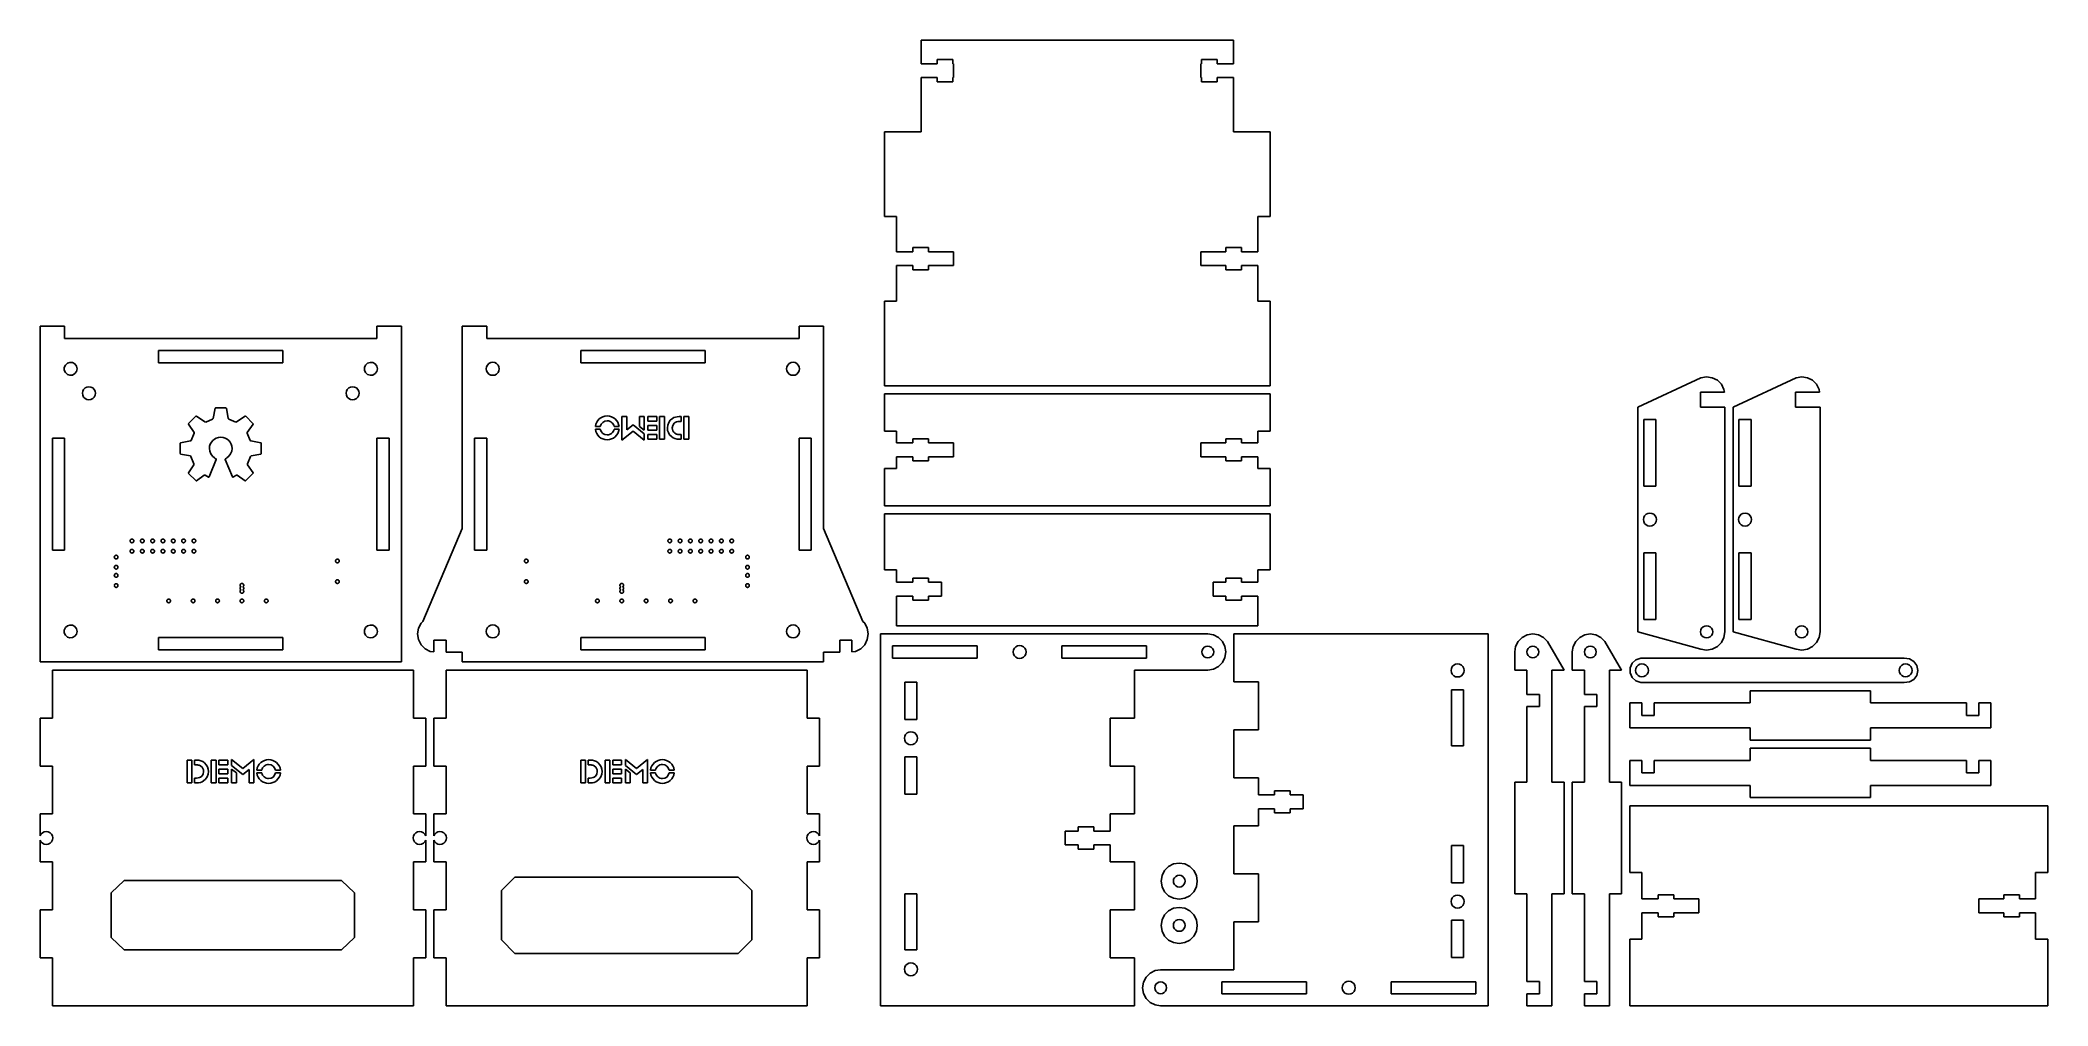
# Model space of a CAD drawing. Header units: metres. Extents: x 0 to 494, y 0 to 238.
import ezdxf

# ---------------------------------------------------------------- set-up
doc = ezdxf.new("R2010")
doc.units = ezdxf.units.M

msp = doc.modelspace()

# ---------------------------------------------------------------- linework, layer by layer
for p, q in [((293.61, 237.694), (216.74, 237.694)), ((216.74, 237.694), (216.74, 231.894)), ((293.61, 231.894), (293.61, 237.694)), ((220.74, 231.894), (220.74, 232.919)), ((220.74, 232.919), (224.59, 232.919)), ((224.59, 232.919), (224.59, 231.894)), ((285.76, 231.894), (285.76, 232.919)), ((285.76, 232.919), (289.61, 232.919)), ((289.61, 232.919), (289.61, 231.894)), ((216.74, 231.894), (220.74, 231.894)), ((220.74, 228.494), (216.74, 228.494)), ((216.74, 228.494), (216.74, 215.144)), ((220.74, 227.469), (220.74, 228.494)), ((224.59, 227.469), (220.74, 227.469)), ((224.59, 231.894), (224.74, 231.894)), ((224.74, 228.494), (224.59, 228.494)), ((224.59, 228.494), (224.59, 227.469)), ((224.74, 231.894), (224.74, 228.494)), ((285.61, 228.494), (285.61, 231.894)), ((285.61, 231.894), (285.76, 231.894)), ((285.76, 228.494), (285.61, 228.494)), ((285.76, 227.469), (285.76, 228.494)), ((289.61, 227.469), (285.76, 227.469)), ((289.61, 231.894), (293.61, 231.894)), ((293.61, 228.494), (289.61, 228.494)), ((289.61, 228.494), (289.61, 227.469)), ((293.61, 215.144), (293.61, 228.494)), ((216.74, 215.144), (207.74, 215.144)), ((207.74, 215.144), (207.74, 194.311)), ((302.61, 215.144), (293.61, 215.144)), ((302.61, 194.311), (302.61, 215.144)), ((207.74, 194.311), (210.74, 194.311)), ((210.74, 194.311), (210.74, 185.594)), ((299.61, 185.594), (299.61, 194.311)), ((299.61, 194.311), (302.61, 194.311)), ((210.74, 185.594), (214.74, 185.594)), ((214.74, 185.594), (214.74, 186.619)), ((214.74, 186.619), (218.59, 186.619)), ((218.59, 186.619), (218.59, 185.594)), ((218.59, 185.594), (224.74, 185.594)), ((224.74, 185.594), (224.74, 182.194)), ((285.61, 182.194), (285.61, 185.594)), ((285.61, 185.594), (291.76, 185.594)), ((291.76, 185.594), (291.76, 186.619)), ((291.76, 186.619), (295.61, 186.619)), ((295.61, 186.619), (295.61, 185.594)), ((295.61, 185.594), (299.61, 185.594)), ((214.74, 182.194), (210.74, 182.194)), ((210.74, 182.194), (210.74, 173.477)), ((214.74, 181.169), (214.74, 182.194)), ((218.59, 181.169), (214.74, 181.169)), ((224.74, 182.194), (218.59, 182.194)), ((218.59, 182.194), (218.59, 181.169)), ((291.76, 182.194), (285.61, 182.194)), ((291.76, 181.169), (291.76, 182.194)), ((295.61, 181.169), (291.76, 181.169)), ((299.61, 182.194), (295.61, 182.194)), ((295.61, 182.194), (295.61, 181.169)), ((299.61, 173.477), (299.61, 182.194)), ((210.74, 173.477), (207.74, 173.477)), ((207.74, 173.477), (207.74, 152.644)), ((302.61, 173.477), (299.61, 173.477)), ((302.61, 152.644), (302.61, 173.477)), ((6, 167.293), (0, 167.293)), ((0, 167.293), (0, 84.6465)), ((6, 164.293), (6, 167.293)), ((82.87, 164.293), (6, 164.293)), ((88.87, 167.293), (82.87, 167.293)), ((82.87, 167.293), (82.87, 164.293)), ((88.87, 84.6465), (88.87, 167.293)), ((109.87, 167.293), (103.87, 167.293)), ((103.87, 167.293), (103.87, 117.534)), ((109.87, 164.293), (109.87, 167.293)), ((186.74, 164.293), (109.87, 164.293)), ((192.74, 167.293), (186.74, 167.293)), ((186.74, 167.293), (186.74, 164.293)), ((192.74, 117.534), (192.74, 167.293)), ((6.2056, 157.733), (6.7, 158.179)), ((6.7, 158.179), (7.3327, 158.384)), ((7.3327, 158.384), (7.9944, 158.315)), ((7.9944, 158.315), (8.5706, 157.982)), ((29.1233, 158.293), (29.1233, 161.293)), ((29.1233, 161.293), (59.7467, 161.293)), ((59.7467, 158.293), (29.1233, 158.293)), ((59.7467, 161.293), (59.7467, 158.293)), ((80.0756, 157.733), (80.57, 158.179)), ((80.57, 158.179), (81.2027, 158.384)), ((81.2027, 158.384), (81.8644, 158.315)), ((81.8644, 158.315), (82.4406, 157.982)), ((110.076, 157.733), (110.43, 158.087)), ((110.43, 158.087), (110.876, 158.315)), ((110.876, 158.315), (111.37, 158.393)), ((111.37, 158.393), (111.864, 158.315)), ((111.864, 158.315), (112.31, 158.087)), ((112.31, 158.087), (112.664, 157.733)), ((132.993, 158.293), (132.993, 161.293)), ((132.993, 161.293), (163.617, 161.293)), ((163.617, 158.293), (132.993, 158.293)), ((163.617, 161.293), (163.617, 158.293)), ((183.946, 157.733), (184.3, 158.087)), ((184.3, 158.087), (184.746, 158.315)), ((184.746, 158.315), (185.24, 158.393)), ((185.24, 158.393), (185.734, 158.315)), ((185.734, 158.315), (186.18, 158.087)), ((186.18, 158.087), (186.534, 157.733)), ((5.9349, 157.126), (6.2056, 157.733)), ((5.9349, 156.46), (5.9349, 157.126)), ((6.2056, 155.853), (5.9349, 156.46)), ((6.7, 155.407), (6.2056, 155.853)), ((7.3327, 155.202), (6.7, 155.407)), ((7.9944, 155.271), (7.3327, 155.202)), ((8.5706, 155.604), (7.9944, 155.271)), ((8.5706, 157.982), (8.9617, 157.444)), ((8.9617, 156.142), (8.5706, 155.604)), ((8.9617, 157.444), (9.1, 156.793)), ((9.1, 156.793), (8.9617, 156.142)), ((79.805, 157.126), (80.0756, 157.733)), ((79.805, 156.46), (79.805, 157.126)), ((80.0756, 155.853), (79.805, 156.46)), ((80.57, 155.407), (80.0756, 155.853)), ((81.2027, 155.202), (80.57, 155.407)), ((81.8644, 155.271), (81.2027, 155.202)), ((82.4406, 155.604), (81.8644, 155.271)), ((82.4406, 157.982), (82.8317, 157.444)), ((82.8317, 156.142), (82.4406, 155.604)), ((82.8317, 157.444), (82.97, 156.793)), ((82.97, 156.793), (82.8317, 156.142)), ((109.77, 156.793), (109.848, 157.287)), ((109.848, 156.299), (109.77, 156.793)), ((109.848, 157.287), (110.076, 157.733)), ((110.076, 155.853), (109.848, 156.299)), ((110.43, 155.499), (110.076, 155.853)), ((110.876, 155.271), (110.43, 155.499)), ((111.37, 155.193), (110.876, 155.271)), ((111.864, 155.271), (111.37, 155.193)), ((112.31, 155.499), (111.864, 155.271)), ((112.664, 155.853), (112.31, 155.499)), ((112.664, 157.733), (112.892, 157.287)), ((112.892, 156.299), (112.664, 155.853)), ((112.892, 157.287), (112.97, 156.793)), ((112.97, 156.793), (112.892, 156.299)), ((183.64, 156.793), (183.718, 157.287)), ((183.718, 156.299), (183.64, 156.793)), ((183.718, 157.287), (183.946, 157.733)), ((183.946, 155.853), (183.718, 156.299)), ((184.3, 155.499), (183.946, 155.853)), ((184.746, 155.271), (184.3, 155.499)), ((185.24, 155.193), (184.746, 155.271)), ((185.734, 155.271), (185.24, 155.193)), ((186.18, 155.499), (185.734, 155.271)), ((186.534, 155.853), (186.18, 155.499)), ((186.534, 157.733), (186.762, 157.287)), ((186.762, 156.299), (186.534, 155.853)), ((186.762, 157.287), (186.84, 156.793)), ((186.84, 156.793), (186.762, 156.299)), ((408.63, 154.613), (393.115, 147.333)), ((410.021, 154.833), (408.63, 154.613)), ((411.411, 154.613), (410.021, 154.833)), ((412.666, 153.974), (411.411, 154.613)), ((413.661, 152.978), (412.666, 153.974)), ((432.036, 154.613), (416.521, 147.333)), ((433.427, 154.833), (432.036, 154.613)), ((434.817, 154.613), (433.427, 154.833)), ((436.072, 153.974), (434.817, 154.613)), ((437.067, 152.978), (436.072, 153.974)), ((10.4, 150.793), (10.4783, 151.287)), ((10.4783, 150.299), (10.4, 150.793)), ((10.4783, 151.287), (10.7056, 151.733)), ((10.7056, 149.853), (10.4783, 150.299)), ((10.7056, 151.733), (11.0595, 152.087)), ((11.0595, 149.499), (10.7056, 149.853)), ((11.0595, 152.087), (11.5056, 152.315)), ((11.5056, 149.271), (11.0595, 149.499)), ((11.5056, 152.315), (12, 152.393)), ((12, 149.193), (11.5056, 149.271)), ((12, 152.393), (12.4944, 152.315)), ((12.4944, 149.271), (12, 149.193)), ((12.4944, 152.315), (12.9404, 152.087)), ((12.9404, 149.499), (12.4944, 149.271)), ((12.9404, 152.087), (13.2944, 151.733)), ((13.2944, 149.853), (12.9404, 149.499)), ((13.2944, 151.733), (13.5217, 151.287)), ((13.5217, 150.299), (13.2944, 149.853)), ((13.5217, 151.287), (13.6, 150.793)), ((13.6, 150.793), (13.5217, 150.299)), ((75.27, 150.793), (75.3483, 151.287)), ((75.3483, 150.299), (75.27, 150.793)), ((75.3483, 151.287), (75.5756, 151.733)), ((75.5756, 149.853), (75.3483, 150.299)), ((75.5756, 151.733), (75.9295, 152.087)), ((75.9295, 149.499), (75.5756, 149.853)), ((75.9295, 152.087), (76.3756, 152.315)), ((76.3756, 149.271), (75.9295, 149.499)), ((76.3756, 152.315), (76.87, 152.393)), ((76.87, 149.193), (76.3756, 149.271)), ((76.87, 152.393), (77.3644, 152.315)), ((77.3644, 149.271), (76.87, 149.193)), ((77.3644, 152.315), (77.8105, 152.087)), ((77.8105, 149.499), (77.3644, 149.271)), ((77.8105, 152.087), (78.1644, 151.733)), ((78.1644, 149.853), (77.8105, 149.499)), ((78.1644, 151.733), (78.3917, 151.287)), ((78.3917, 150.299), (78.1644, 149.853)), ((78.3917, 151.287), (78.47, 150.793)), ((78.47, 150.793), (78.3917, 150.299)), ((207.74, 152.644), (302.61, 152.644)), ((302.61, 150.644), (207.74, 150.644)), ((207.74, 150.644), (207.74, 141.461)), ((302.61, 141.461), (302.61, 150.644)), ((408.521, 147.333), (408.521, 151.083)), ((408.521, 151.083), (414.402, 151.083)), ((414.301, 151.724), (413.661, 152.978)), ((414.402, 151.083), (414.301, 151.724)), ((431.927, 147.333), (431.927, 151.083)), ((431.927, 151.083), (437.808, 151.083)), ((437.706, 151.724), (437.067, 152.978)), ((437.808, 151.083), (437.706, 151.724)), ((36.4554, 143.289), (36.4922, 143.37)), ((36.4765, 143.201), (36.4554, 143.289)), ((36.4922, 143.37), (38.2733, 145.151)), ((38.2733, 145.151), (38.355, 145.188)), ((38.355, 145.188), (38.4423, 145.167)), ((38.4423, 145.167), (40.5568, 143.716)), ((40.5568, 143.716), (40.7469, 143.702)), ((40.7469, 143.702), (42.4437, 144.397)), ((42.4437, 144.397), (42.5686, 144.54)), ((42.5686, 144.54), (43.0397, 147.071)), ((43.0397, 147.071), (43.0863, 147.148)), ((43.0863, 147.148), (43.1701, 147.18)), ((43.1701, 147.18), (45.689, 147.18)), ((45.689, 147.18), (45.773, 147.148)), ((45.773, 147.148), (45.8196, 147.071)), ((45.8196, 147.071), (46.2908, 144.54)), ((46.2908, 144.54), (46.4158, 144.397)), ((46.4158, 144.397), (48.1123, 143.702)), ((48.1123, 143.702), (48.3025, 143.716)), ((48.3025, 143.716), (50.4171, 145.167)), ((50.4171, 145.167), (50.5043, 145.188)), ((50.5043, 145.188), (50.586, 145.151)), ((50.586, 145.151), (52.367, 143.37)), ((52.367, 143.37), (52.4037, 143.289)), ((52.4037, 143.289), (52.3826, 143.201)), ((136.725, 143.144), (136.935, 143.642)), ((136.935, 143.642), (137.222, 144.084)), ((137.222, 144.084), (137.576, 144.462)), ((137.576, 144.462), (137.991, 144.768)), ((137.991, 144.768), (138.46, 144.998)), ((138.439, 143.621), (138.053, 143.18)), ((138.939, 143.899), (138.439, 143.621)), ((138.46, 144.998), (138.971, 145.142)), ((139.522, 143.992), (138.939, 143.899)), ((138.971, 145.142), (139.514, 145.19)), ((139.514, 145.19), (140.057, 145.141)), ((139.828, 143.967), (139.522, 143.992)), ((140.114, 143.892), (139.828, 143.967)), ((140.057, 145.141), (140.572, 144.994)), ((140.376, 143.771), (140.114, 143.892)), ((140.614, 143.608), (140.376, 143.771)), ((140.572, 144.994), (141.045, 144.76)), ((140.822, 143.407), (140.614, 143.608)), ((140.997, 143.171), (140.822, 143.407)), ((141.045, 144.76), (141.464, 144.449)), ((141.464, 144.449), (141.821, 144.068)), ((141.821, 144.068), (142.109, 143.625)), ((142.109, 143.625), (142.317, 143.131)), ((143.143, 139.265), (143.143, 145.04)), ((143.143, 145.04), (144.343, 145.04)), ((144.343, 145.04), (144.343, 141.765)), ((147.426, 142.623), (147.426, 145.04)), ((147.426, 145.04), (148.626, 145.04)), ((148.626, 145.04), (148.626, 141.665)), ((149.548, 143.873), (149.548, 145.04)), ((149.548, 145.04), (151.739, 145.04)), ((151.739, 143.873), (149.548, 143.873)), ((151.739, 145.04), (151.739, 143.873)), ((152.422, 139.464), (152.422, 145.04)), ((152.422, 145.04), (153.622, 145.04)), ((153.622, 145.04), (153.622, 139.464)), ((154.409, 142.927), (154.65, 143.565)), ((154.65, 143.565), (155.034, 144.127)), ((155.034, 144.127), (155.546, 144.581)), ((155.546, 144.581), (155.909, 144.79)), ((155.996, 143.406), (155.639, 142.875)), ((155.909, 144.79), (156.3, 144.932)), ((156.257, 143.62), (155.996, 143.406)), ((156.541, 143.761), (156.257, 143.62)), ((156.3, 144.932), (156.743, 145.013)), ((156.88, 143.839), (156.541, 143.761)), ((156.743, 145.013), (157.262, 145.04)), ((157.304, 143.865), (156.88, 143.839)), ((157.262, 145.04), (157.737, 145.04)), ((157.737, 143.865), (157.304, 143.865)), ((157.737, 145.04), (157.737, 143.865)), ((158.404, 139.464), (158.404, 145.04)), ((158.404, 145.04), (159.604, 145.04)), ((159.604, 145.04), (159.604, 139.464)), ((393.115, 147.333), (393.115, 92.0667)), ((394.565, 127.911), (394.565, 144.333)), ((394.565, 144.333), (397.565, 144.333)), ((397.565, 144.333), (397.565, 127.911)), ((414.521, 147.333), (408.521, 147.333)), ((414.521, 92.0667), (414.521, 147.333)), ((416.521, 147.333), (416.521, 92.0667)), ((417.971, 127.911), (417.971, 144.333)), ((417.971, 144.333), (420.971, 144.333)), ((420.971, 144.333), (420.971, 127.911)), ((437.927, 147.333), (431.927, 147.333)), ((437.927, 92.0667), (437.927, 147.333)), ((3, 112.195), (3, 139.744)), ((3, 139.744), (6, 139.744)), ((6, 139.744), (6, 112.195)), ((34.4635, 138.473), (34.4953, 138.557)), ((34.4637, 135.955), (34.4635, 138.473)), ((34.4953, 138.557), (34.5721, 138.604)), ((34.5721, 138.604), (37.0191, 139.059)), ((37.9025, 141.123), (36.4765, 143.201)), ((37.0191, 139.059), (37.1639, 139.184)), ((37.1639, 139.184), (37.9142, 140.934)), ((37.9142, 140.934), (37.9025, 141.123)), ((42.1197, 138.757), (41.8629, 138.284)), ((42.4598, 139.169), (42.1197, 138.757)), ((42.8721, 139.509), (42.4598, 139.169)), ((43.3453, 139.766), (42.8721, 139.509)), ((43.8681, 139.928), (43.3453, 139.766)), ((44.4294, 139.985), (43.8681, 139.928)), ((44.9908, 139.928), (44.4294, 139.985)), ((45.5135, 139.766), (44.9908, 139.928)), ((45.9867, 139.509), (45.5135, 139.766)), ((46.3989, 139.169), (45.9867, 139.509)), ((46.739, 138.757), (46.3989, 139.169)), ((46.9958, 138.284), (46.739, 138.757)), ((50.9568, 141.123), (50.9449, 140.934)), ((50.9449, 140.934), (51.6951, 139.184)), ((52.3826, 143.201), (50.9568, 141.123)), ((51.6951, 139.184), (51.8399, 139.059)), ((51.8399, 139.059), (54.2871, 138.604)), ((54.2871, 138.604), (54.3636, 138.557)), ((54.3636, 138.557), (54.3953, 138.473)), ((54.3953, 138.473), (54.3951, 135.955)), ((82.87, 112.195), (82.87, 139.744)), ((82.87, 139.744), (85.87, 139.744)), ((85.87, 139.744), (85.87, 112.195)), ((106.87, 112.195), (106.87, 139.744)), ((106.87, 139.744), (109.87, 139.744)), ((109.87, 139.744), (109.87, 112.195)), ((136.606, 142.6), (136.725, 143.144)), ((137.814, 142.6), (136.606, 142.6)), ((136.725, 141.38), (136.606, 141.923)), ((136.606, 141.923), (137.814, 141.923)), ((136.935, 140.882), (136.725, 141.38)), ((137.222, 140.439), (136.935, 140.882)), ((137.576, 140.062), (137.222, 140.439)), ((137.991, 139.755), (137.576, 140.062)), ((138.053, 143.18), (137.814, 142.6)), ((137.814, 141.923), (138.053, 141.343)), ((138.46, 139.525), (137.991, 139.755)), ((138.053, 141.343), (138.439, 140.903)), ((138.439, 140.903), (138.939, 140.624)), ((138.971, 139.381), (138.46, 139.525)), ((138.939, 140.624), (139.522, 140.532)), ((139.514, 139.334), (138.971, 139.381)), ((140.057, 139.383), (139.514, 139.334)), ((139.522, 140.532), (139.828, 140.557)), ((139.828, 140.557), (140.114, 140.632)), ((140.572, 139.529), (140.057, 139.383)), ((140.114, 140.632), (140.376, 140.753)), ((140.376, 140.753), (140.614, 140.915)), ((141.045, 139.763), (140.572, 139.529)), ((140.614, 140.915), (140.822, 141.117)), ((140.822, 141.117), (140.997, 141.357)), ((141.132, 142.901), (140.997, 143.171)), ((140.997, 141.357), (141.132, 141.627)), ((141.464, 140.074), (141.045, 139.763)), ((141.222, 142.6), (141.132, 142.901)), ((141.132, 141.627), (141.222, 141.923)), ((142.43, 142.6), (141.222, 142.6)), ((141.222, 141.923), (142.43, 141.923)), ((141.821, 140.455), (141.464, 140.074)), ((142.109, 140.898), (141.821, 140.455)), ((142.317, 141.392), (142.109, 140.898)), ((142.317, 143.131), (142.43, 142.6)), ((142.43, 141.923), (142.317, 141.392)), ((145.884, 141.482), (143.143, 139.265)), ((144.343, 141.765), (145.892, 143.007)), ((148.626, 139.265), (145.884, 141.482)), ((145.892, 143.007), (148.626, 140.798)), ((148.626, 141.665), (147.426, 142.623)), ((148.626, 140.798), (148.626, 139.265)), ((149.548, 141.672), (149.548, 142.84)), ((149.548, 142.84), (151.739, 142.84)), ((151.739, 141.672), (149.548, 141.672)), ((149.548, 139.464), (149.548, 140.632)), ((149.548, 140.632), (151.739, 140.632)), ((151.739, 139.464), (149.548, 139.464)), ((151.739, 142.84), (151.739, 141.672)), ((151.739, 140.632), (151.739, 139.464)), ((153.622, 139.464), (152.422, 139.464)), ((154.329, 142.248), (154.409, 142.927)), ((154.392, 141.651), (154.329, 142.248)), ((154.579, 141.094), (154.392, 141.651)), ((154.885, 140.584), (154.579, 141.094)), ((155.304, 140.131), (154.885, 140.584)), ((155.722, 139.829), (155.304, 140.131)), ((155.639, 142.875), (155.521, 142.265)), ((155.521, 142.265), (155.566, 141.876)), ((155.566, 141.876), (155.7, 141.511)), ((155.7, 141.511), (155.913, 141.189)), ((156.175, 139.623), (155.722, 139.829)), ((155.913, 141.189), (156.196, 140.932)), ((156.695, 139.504), (156.175, 139.623)), ((156.196, 140.932), (156.313, 140.854)), ((156.313, 140.854), (156.433, 140.79)), ((156.433, 140.79), (156.559, 140.737)), ((156.559, 140.737), (156.696, 140.694)), ((157.312, 139.464), (156.695, 139.504)), ((156.696, 140.694), (156.847, 140.663)), ((156.847, 140.663), (157.016, 140.644)), ((157.016, 140.644), (157.209, 140.635)), ((157.209, 140.635), (157.429, 140.632)), ((157.737, 139.464), (157.312, 139.464)), ((157.429, 140.632), (157.737, 140.632)), ((157.737, 140.632), (157.737, 139.464)), ((159.604, 139.464), (158.404, 139.464)), ((186.74, 112.195), (186.74, 139.744)), ((186.74, 139.744), (189.74, 139.744)), ((189.74, 139.744), (189.74, 112.195)), ((207.74, 141.461), (210.74, 141.461)), ((210.74, 141.461), (210.74, 138.57)), ((210.74, 138.57), (214.74, 138.57)), ((214.74, 138.57), (214.74, 139.595)), ((214.74, 139.595), (218.59, 139.595)), ((218.59, 139.595), (218.59, 138.57)), ((218.59, 138.57), (224.74, 138.57)), ((224.74, 138.57), (224.74, 135.17)), ((285.61, 135.17), (285.61, 138.57)), ((285.61, 138.57), (291.76, 138.57)), ((291.76, 138.57), (291.76, 139.595)), ((291.76, 139.595), (295.61, 139.595)), ((295.61, 139.595), (295.61, 138.57)), ((295.61, 138.57), (299.61, 138.57)), ((299.61, 138.57), (299.61, 141.461)), ((299.61, 141.461), (302.61, 141.461)), ((34.4956, 135.871), (34.4637, 135.955)), ((34.5722, 135.824), (34.4956, 135.871)), ((36.9593, 135.38), (34.5722, 135.824)), ((37.101, 135.254), (36.9593, 135.38)), ((37.8463, 133.393), (37.101, 135.254)), ((37.8321, 133.203), (37.8463, 133.393)), ((43.3309, 134.459), (41.5659, 130.194)), ((41.7006, 137.761), (41.6439, 137.2)), ((41.6439, 137.2), (41.7362, 136.487)), ((41.8629, 138.284), (41.7006, 137.761)), ((41.7362, 136.487), (41.9969, 135.842)), ((41.9969, 135.842), (42.4025, 135.29)), ((42.4025, 135.29), (42.9294, 134.853)), ((42.9294, 134.853), (43.0649, 134.749)), ((43.0649, 134.749), (43.2791, 134.618)), ((43.2791, 134.618), (43.3331, 134.548)), ((43.3331, 134.548), (43.3309, 134.459)), ((45.526, 134.548), (45.5799, 134.618)), ((45.5281, 134.459), (45.526, 134.548)), ((47.2929, 130.194), (45.5281, 134.459)), ((45.5799, 134.618), (45.7941, 134.749)), ((45.7941, 134.749), (45.9293, 134.853)), ((45.9293, 134.853), (46.4562, 135.29)), ((46.4562, 135.29), (46.8619, 135.842)), ((46.8619, 135.842), (47.1225, 136.487)), ((47.1581, 137.761), (46.9958, 138.284)), ((47.1225, 136.487), (47.2148, 137.2)), ((47.2148, 137.2), (47.1581, 137.761)), ((51.7579, 135.254), (51.0126, 133.393)), ((51.0126, 133.393), (51.0266, 133.202)), ((51.8994, 135.38), (51.7579, 135.254)), ((54.2865, 135.824), (51.8994, 135.38)), ((54.3631, 135.87), (54.2865, 135.824)), ((54.3951, 135.955), (54.3631, 135.87)), ((214.74, 135.17), (210.74, 135.17)), ((210.74, 135.17), (210.74, 132.278)), ((214.74, 134.145), (214.74, 135.17)), ((218.59, 134.145), (214.74, 134.145)), ((224.74, 135.17), (218.59, 135.17)), ((218.59, 135.17), (218.59, 134.145)), ((291.76, 135.17), (285.61, 135.17)), ((291.76, 134.145), (291.76, 135.17)), ((295.61, 134.145), (291.76, 134.145)), ((299.61, 135.17), (295.61, 135.17)), ((295.61, 135.17), (295.61, 134.145)), ((299.61, 132.278), (299.61, 135.17)), ((36.4551, 131.139), (36.4762, 131.227)), ((36.4919, 131.057), (36.4551, 131.139)), ((36.4762, 131.227), (37.8321, 133.203)), ((38.2731, 129.276), (36.4919, 131.057)), ((38.3549, 129.24), (38.2731, 129.276)), ((38.4422, 129.261), (38.3549, 129.24)), ((40.3831, 130.593), (38.4422, 129.261)), ((40.5693, 130.599), (40.3831, 130.593)), ((41.4252, 130.142), (40.5693, 130.599)), ((41.5072, 130.137), (41.4252, 130.142)), ((41.5659, 130.194), (41.5072, 130.137)), ((47.3516, 130.137), (47.2929, 130.194)), ((47.4337, 130.142), (47.3516, 130.137)), ((48.2896, 130.599), (47.4337, 130.142)), ((48.4758, 130.593), (48.2896, 130.599)), ((50.4168, 129.261), (48.4758, 130.593)), ((50.504, 129.24), (50.4168, 129.261)), ((50.5857, 129.276), (50.504, 129.24)), ((52.367, 131.057), (50.5857, 129.276)), ((51.0266, 133.202), (52.3826, 131.227)), ((52.4039, 131.139), (52.367, 131.057)), ((52.3826, 131.227), (52.4039, 131.139)), ((210.74, 132.278), (207.74, 132.278)), ((207.74, 132.278), (207.74, 123.095)), ((302.61, 132.278), (299.61, 132.278)), ((302.61, 123.095), (302.61, 132.278)), ((397.565, 127.911), (394.565, 127.911)), ((420.971, 127.911), (417.971, 127.911)), ((207.74, 123.095), (302.61, 123.095)), ((302.61, 121.095), (207.74, 121.095)), ((207.74, 121.095), (207.74, 107.321)), ((302.61, 107.321), (302.61, 121.095)), ((394.465, 119.7), (394.543, 120.194)), ((394.543, 119.206), (394.465, 119.7)), ((394.543, 120.194), (394.771, 120.64)), ((394.771, 118.76), (394.543, 119.206)), ((394.771, 120.64), (395.125, 120.994)), ((395.125, 118.406), (394.771, 118.76)), ((395.125, 120.994), (395.571, 121.222)), ((395.571, 121.222), (396.065, 121.3)), ((396.065, 121.3), (396.559, 121.222)), ((396.559, 121.222), (397.005, 120.994)), ((397.005, 120.994), (397.359, 120.64)), ((397.359, 118.76), (397.005, 118.406)), ((397.359, 120.64), (397.587, 120.194)), ((397.587, 119.206), (397.359, 118.76)), ((397.587, 120.194), (397.665, 119.7)), ((397.665, 119.7), (397.587, 119.206)), ((417.871, 119.7), (417.949, 120.194)), ((417.949, 119.206), (417.871, 119.7)), ((417.949, 120.194), (418.176, 120.64)), ((418.176, 118.76), (417.949, 119.206)), ((418.176, 120.64), (418.53, 120.994)), ((418.53, 118.406), (418.176, 118.76)), ((418.53, 120.994), (418.976, 121.222)), ((418.976, 121.222), (419.471, 121.3)), ((419.471, 121.3), (419.965, 121.222)), ((419.965, 121.222), (420.411, 120.994)), ((420.411, 120.994), (420.765, 120.64)), ((420.765, 118.76), (420.411, 118.406)), ((420.765, 120.64), (420.993, 120.194)), ((420.993, 119.206), (420.765, 118.76)), ((420.993, 120.194), (421.071, 119.7)), ((421.071, 119.7), (420.993, 119.206)), ((22.14, 114.446), (22.1409, 114.475)), ((22.1409, 114.418), (22.14, 114.446)), ((22.1409, 114.475), (22.1435, 114.503)), ((22.1435, 114.39), (22.1409, 114.418)), ((22.1435, 114.503), (22.148, 114.531)), ((22.148, 114.362), (22.1435, 114.39)), ((22.148, 114.531), (22.1541, 114.558)), ((22.1541, 114.335), (22.148, 114.362)), ((22.1541, 114.558), (22.162, 114.586)), ((22.162, 114.307), (22.1541, 114.335)), ((22.162, 114.586), (22.1716, 114.612)), ((22.1716, 114.281), (22.162, 114.307)), ((22.1716, 114.612), (22.1828, 114.638)), ((22.1828, 114.255), (22.1716, 114.281)), ((22.1828, 114.638), (22.1956, 114.663)), ((22.1956, 114.23), (22.1828, 114.255)), ((22.1956, 114.663), (22.21, 114.688)), ((22.21, 114.205), (22.1956, 114.23)), ((22.21, 114.688), (22.2259, 114.711)), ((22.2259, 114.182), (22.21, 114.205)), ((22.2259, 114.711), (22.2433, 114.733)), ((22.2433, 114.16), (22.2259, 114.182)), ((22.2433, 114.733), (22.262, 114.755)), ((22.262, 114.138), (22.2433, 114.16)), ((22.262, 114.755), (22.282, 114.775)), ((22.282, 114.118), (22.262, 114.138)), ((22.282, 114.775), (22.3031, 114.793)), ((22.3031, 114.1), (22.282, 114.118)), ((22.3031, 114.793), (22.3255, 114.811)), ((22.3255, 114.082), (22.3031, 114.1)), ((22.3255, 114.811), (22.3489, 114.826)), ((22.3489, 114.067), (22.3255, 114.082)), ((22.3489, 114.826), (22.3732, 114.841)), ((22.3732, 114.052), (22.3489, 114.067)), ((22.3732, 114.841), (22.3984, 114.854)), ((22.3984, 114.039), (22.3732, 114.052)), ((22.3984, 114.854), (22.4243, 114.865)), ((22.4243, 114.028), (22.3984, 114.039)), ((22.4243, 114.865), (22.4509, 114.874)), ((22.4509, 114.019), (22.4243, 114.028)), ((22.4509, 114.874), (22.4781, 114.882)), ((22.4781, 114.011), (22.4509, 114.019)), ((22.4781, 114.882), (22.5057, 114.889)), ((22.5057, 114.004), (22.4781, 114.011)), ((22.5057, 114.889), (22.5336, 114.893)), ((22.5336, 114), (22.5057, 114.004)), ((22.5336, 114.893), (22.5617, 114.896)), ((22.5617, 113.997), (22.5336, 114)), ((22.5617, 114.896), (22.59, 114.896)), ((22.59, 113.996), (22.5617, 113.997)), ((22.59, 114.896), (22.6183, 114.896)), ((22.6183, 113.997), (22.59, 113.996)), ((22.6183, 114.896), (22.6464, 114.893)), ((22.6464, 114), (22.6183, 113.997)), ((22.6464, 114.893), (22.6743, 114.889)), ((22.6743, 114.004), (22.6464, 114)), ((22.6743, 114.889), (22.7019, 114.882)), ((22.7019, 114.011), (22.6743, 114.004)), ((22.7019, 114.882), (22.729, 114.874)), ((22.729, 114.019), (22.7019, 114.011)), ((22.729, 114.874), (22.7556, 114.865)), ((22.7556, 114.028), (22.729, 114.019)), ((22.7556, 114.865), (22.7816, 114.854)), ((22.7816, 114.039), (22.7556, 114.028)), ((22.7816, 114.854), (22.8068, 114.841)), ((22.8068, 114.052), (22.7816, 114.039)), ((22.8068, 114.841), (22.8311, 114.826)), ((22.8311, 114.067), (22.8068, 114.052)), ((22.8311, 114.826), (22.8545, 114.811)), ((22.8545, 114.082), (22.8311, 114.067)), ((22.8545, 114.811), (22.8768, 114.793)), ((22.8768, 114.1), (22.8545, 114.082)), ((22.8768, 114.793), (22.898, 114.775)), ((22.898, 114.118), (22.8768, 114.1)), ((22.898, 114.775), (22.918, 114.755)), ((22.918, 114.138), (22.898, 114.118)), ((22.918, 114.755), (22.9367, 114.733)), ((22.9367, 114.16), (22.918, 114.138)), ((22.9367, 114.733), (22.9541, 114.711)), ((22.9541, 114.182), (22.9367, 114.16)), ((22.9541, 114.711), (22.9699, 114.688)), ((22.9699, 114.205), (22.9541, 114.182)), ((22.9699, 114.688), (22.9843, 114.663)), ((22.9843, 114.23), (22.9699, 114.205)), ((22.9843, 114.663), (22.9972, 114.638)), ((22.9972, 114.255), (22.9843, 114.23)), ((22.9972, 114.638), (23.0084, 114.612)), ((23.0084, 114.281), (22.9972, 114.255)), ((23.0084, 114.612), (23.018, 114.586)), ((23.018, 114.307), (23.0084, 114.281)), ((23.018, 114.586), (23.0258, 114.558)), ((23.0258, 114.335), (23.018, 114.307)), ((23.0258, 114.558), (23.032, 114.531)), ((23.032, 114.362), (23.0258, 114.335)), ((23.032, 114.531), (23.0364, 114.503)), ((23.0364, 114.39), (23.032, 114.362)), ((23.0364, 114.503), (23.0391, 114.475)), ((23.0391, 114.418), (23.0364, 114.39)), ((23.0391, 114.475), (23.04, 114.446)), ((23.04, 114.446), (23.0391, 114.418)), ((24.68, 114.446), (24.6809, 114.475)), ((24.6809, 114.418), (24.68, 114.446)), ((24.6809, 114.475), (24.6835, 114.503)), ((24.6835, 114.39), (24.6809, 114.418)), ((24.6835, 114.503), (24.688, 114.531)), ((24.688, 114.362), (24.6835, 114.39)), ((24.688, 114.531), (24.6941, 114.558)), ((24.6941, 114.335), (24.688, 114.362)), ((24.6941, 114.558), (24.702, 114.586)), ((24.702, 114.307), (24.6941, 114.335)), ((24.702, 114.586), (24.7116, 114.612)), ((24.7116, 114.281), (24.702, 114.307)), ((24.7116, 114.612), (24.7228, 114.638)), ((24.7228, 114.255), (24.7116, 114.281)), ((24.7228, 114.638), (24.7357, 114.663)), ((24.7357, 114.23), (24.7228, 114.255)), ((24.7357, 114.663), (24.75, 114.688)), ((24.75, 114.205), (24.7357, 114.23)), ((24.75, 114.688), (24.7659, 114.711)), ((24.7659, 114.182), (24.75, 114.205)), ((24.7659, 114.711), (24.7833, 114.733)), ((24.7833, 114.16), (24.7659, 114.182)), ((24.7833, 114.733), (24.802, 114.755)), ((24.802, 114.138), (24.7833, 114.16)), ((24.802, 114.755), (24.8219, 114.775)), ((24.8219, 114.118), (24.802, 114.138)), ((24.8219, 114.775), (24.8432, 114.793)), ((24.8432, 114.1), (24.8219, 114.118)), ((24.8432, 114.793), (24.8655, 114.811)), ((24.8655, 114.082), (24.8432, 114.1)), ((24.8655, 114.811), (24.8889, 114.826)), ((24.8889, 114.067), (24.8655, 114.082)), ((24.8889, 114.826), (24.9132, 114.841)), ((24.9132, 114.052), (24.8889, 114.067)), ((24.9132, 114.841), (24.9384, 114.854)), ((24.9384, 114.039), (24.9132, 114.052)), ((24.9384, 114.854), (24.9643, 114.865)), ((24.9643, 114.028), (24.9384, 114.039)), ((24.9643, 114.865), (24.9909, 114.874)), ((24.9909, 114.019), (24.9643, 114.028)), ((24.9909, 114.874), (25.0181, 114.882)), ((25.0181, 114.011), (24.9909, 114.019)), ((25.0181, 114.882), (25.0457, 114.889)), ((25.0457, 114.004), (25.0181, 114.011)), ((25.0457, 114.889), (25.0736, 114.893)), ((25.0736, 114), (25.0457, 114.004)), ((25.0736, 114.893), (25.1017, 114.896)), ((25.1017, 113.997), (25.0736, 114)), ((25.1017, 114.896), (25.13, 114.896)), ((25.13, 113.996), (25.1017, 113.997)), ((25.13, 114.896), (25.1582, 114.896)), ((25.1582, 113.997), (25.13, 113.996)), ((25.1582, 114.896), (25.1864, 114.893)), ((25.1864, 114), (25.1582, 113.997)), ((25.1864, 114.893), (25.2143, 114.889)), ((25.2143, 114.004), (25.1864, 114)), ((25.2143, 114.889), (25.2419, 114.882)), ((25.2419, 114.011), (25.2143, 114.004)), ((25.2419, 114.882), (25.269, 114.874)), ((25.269, 114.019), (25.2419, 114.011)), ((25.269, 114.874), (25.2957, 114.865)), ((25.2957, 114.028), (25.269, 114.019)), ((25.2957, 114.865), (25.3216, 114.854)), ((25.3216, 114.039), (25.2957, 114.028)), ((25.3216, 114.854), (25.3468, 114.841)), ((25.3468, 114.052), (25.3216, 114.039)), ((25.3468, 114.841), (25.3711, 114.826)), ((25.3711, 114.067), (25.3468, 114.052)), ((25.3711, 114.826), (25.3945, 114.811)), ((25.3945, 114.082), (25.3711, 114.067)), ((25.3945, 114.811), (25.4168, 114.793)), ((25.4168, 114.1), (25.3945, 114.082)), ((25.4168, 114.793), (25.438, 114.775)), ((25.438, 114.118), (25.4168, 114.1)), ((25.438, 114.775), (25.458, 114.755)), ((25.458, 114.138), (25.438, 114.118)), ((25.458, 114.755), (25.4767, 114.733)), ((25.4767, 114.16), (25.458, 114.138)), ((25.4767, 114.733), (25.494, 114.711)), ((25.494, 114.182), (25.4767, 114.16)), ((25.494, 114.711), (25.5099, 114.688)), ((25.5099, 114.205), (25.494, 114.182)), ((25.5099, 114.688), (25.5243, 114.663)), ((25.5243, 114.23), (25.5099, 114.205)), ((25.5243, 114.663), (25.5372, 114.638)), ((25.5372, 114.255), (25.5243, 114.23)), ((25.5372, 114.638), (25.5484, 114.612)), ((25.5484, 114.281), (25.5372, 114.255)), ((25.5484, 114.612), (25.558, 114.586)), ((25.558, 114.307), (25.5484, 114.281)), ((25.558, 114.586), (25.5659, 114.558)), ((25.5659, 114.335), (25.558, 114.307)), ((25.5659, 114.558), (25.572, 114.531)), ((25.572, 114.362), (25.5659, 114.335)), ((25.572, 114.531), (25.5764, 114.503)), ((25.5764, 114.39), (25.572, 114.362)), ((25.5764, 114.503), (25.5791, 114.475)), ((25.5791, 114.418), (25.5764, 114.39)), ((25.5791, 114.475), (25.58, 114.446)), ((25.58, 114.446), (25.5791, 114.418)), ((27.22, 114.446), (27.2209, 114.475)), ((27.2209, 114.418), (27.22, 114.446)), ((27.2209, 114.475), (27.2235, 114.503)), ((27.2235, 114.39), (27.2209, 114.418)), ((27.2235, 114.503), (27.228, 114.531)), ((27.228, 114.362), (27.2235, 114.39)), ((27.228, 114.531), (27.2341, 114.558)), ((27.2341, 114.335), (27.228, 114.362)), ((27.2341, 114.558), (27.242, 114.586)), ((27.242, 114.307), (27.2341, 114.335)), ((27.242, 114.586), (27.2516, 114.612)), ((27.2516, 114.281), (27.242, 114.307)), ((27.2516, 114.612), (27.2628, 114.638)), ((27.2628, 114.255), (27.2516, 114.281)), ((27.2628, 114.638), (27.2757, 114.663)), ((27.2757, 114.23), (27.2628, 114.255)), ((27.2757, 114.663), (27.29, 114.688)), ((27.29, 114.205), (27.2757, 114.23)), ((27.29, 114.688), (27.3059, 114.711)), ((27.3059, 114.182), (27.29, 114.205)), ((27.3059, 114.711), (27.3233, 114.733)), ((27.3233, 114.16), (27.3059, 114.182)), ((27.3233, 114.733), (27.3419, 114.755)), ((27.3419, 114.138), (27.3233, 114.16)), ((27.3419, 114.755), (27.362, 114.775)), ((27.362, 114.118), (27.3419, 114.138)), ((27.362, 114.775), (27.3831, 114.793)), ((27.3831, 114.1), (27.362, 114.118)), ((27.3831, 114.793), (27.4055, 114.811)), ((27.4055, 114.082), (27.3831, 114.1)), ((27.4055, 114.811), (27.4289, 114.826)), ((27.4289, 114.067), (27.4055, 114.082)), ((27.4289, 114.826), (27.4532, 114.841)), ((27.4532, 114.052), (27.4289, 114.067)), ((27.4532, 114.841), (27.4784, 114.854)), ((27.4784, 114.039), (27.4532, 114.052)), ((27.4784, 114.854), (27.5043, 114.865)), ((27.5043, 114.028), (27.4784, 114.039)), ((27.5043, 114.865), (27.5309, 114.874)), ((27.5309, 114.019), (27.5043, 114.028)), ((27.5309, 114.874), (27.5581, 114.882)), ((27.5581, 114.011), (27.5309, 114.019)), ((27.5581, 114.882), (27.5857, 114.889)), ((27.5857, 114.004), (27.5581, 114.011)), ((27.5857, 114.889), (27.6136, 114.893)), ((27.6136, 114), (27.5857, 114.004)), ((27.6136, 114.893), (27.6417, 114.896)), ((27.6417, 113.997), (27.6136, 114)), ((27.6417, 114.896), (27.67, 114.896)), ((27.67, 113.996), (27.6417, 113.997)), ((27.67, 114.896), (27.6982, 114.896)), ((27.6982, 113.997), (27.67, 113.996)), ((27.6982, 114.896), (27.7264, 114.893)), ((27.7264, 114), (27.6982, 113.997)), ((27.7264, 114.893), (27.7543, 114.889)), ((27.7543, 114.004), (27.7264, 114)), ((27.7543, 114.889), (27.7819, 114.882)), ((27.7819, 114.011), (27.7543, 114.004)), ((27.7819, 114.882), (27.8091, 114.874)), ((27.8091, 114.019), (27.7819, 114.011)), ((27.8091, 114.874), (27.8356, 114.865)), ((27.8356, 114.028), (27.8091, 114.019)), ((27.8356, 114.865), (27.8616, 114.854)), ((27.8616, 114.039), (27.8356, 114.028)), ((27.8616, 114.854), (27.8868, 114.841)), ((27.8868, 114.052), (27.8616, 114.039)), ((27.8868, 114.841), (27.9111, 114.826)), ((27.9111, 114.067), (27.8868, 114.052)), ((27.9111, 114.826), (27.9345, 114.811)), ((27.9345, 114.082), (27.9111, 114.067)), ((27.9345, 114.811), (27.9568, 114.793)), ((27.9568, 114.1), (27.9345, 114.082)), ((27.9568, 114.793), (27.978, 114.775)), ((27.978, 114.118), (27.9568, 114.1)), ((27.978, 114.775), (27.998, 114.755)), ((27.998, 114.138), (27.978, 114.118)), ((27.998, 114.755), (28.0167, 114.733)), ((28.0167, 114.16), (27.998, 114.138)), ((28.0167, 114.733), (28.0341, 114.711)), ((28.0341, 114.182), (28.0167, 114.16)), ((28.0341, 114.711), (28.0499, 114.688)), ((28.0499, 114.205), (28.0341, 114.182)), ((28.0499, 114.688), (28.0643, 114.663)), ((28.0643, 114.23), (28.0499, 114.205)), ((28.0643, 114.663), (28.0772, 114.638)), ((28.0772, 114.255), (28.0643, 114.23)), ((28.0772, 114.638), (28.0884, 114.612)), ((28.0884, 114.281), (28.0772, 114.255)), ((28.0884, 114.612), (28.098, 114.586)), ((28.098, 114.307), (28.0884, 114.281)), ((28.098, 114.586), (28.1059, 114.558)), ((28.1059, 114.335), (28.098, 114.307)), ((28.1059, 114.558), (28.112, 114.531)), ((28.112, 114.362), (28.1059, 114.335)), ((28.112, 114.531), (28.1164, 114.503)), ((28.1164, 114.39), (28.112, 114.362)), ((28.1164, 114.503), (28.1191, 114.475)), ((28.1191, 114.418), (28.1164, 114.39)), ((28.1191, 114.475), (28.12, 114.446)), ((28.12, 114.446), (28.1191, 114.418)), ((29.76, 114.446), (29.7609, 114.475)), ((29.7609, 114.418), (29.76, 114.446)), ((29.7609, 114.475), (29.7635, 114.503)), ((29.7635, 114.39), (29.7609, 114.418)), ((29.7635, 114.503), (29.768, 114.531)), ((29.768, 114.362), (29.7635, 114.39)), ((29.768, 114.531), (29.7741, 114.558)), ((29.7741, 114.335), (29.768, 114.362)), ((29.7741, 114.558), (29.782, 114.586)), ((29.782, 114.307), (29.7741, 114.335)), ((29.782, 114.586), (29.7916, 114.612)), ((29.7916, 114.281), (29.782, 114.307)), ((29.7916, 114.612), (29.8028, 114.638)), ((29.8028, 114.255), (29.7916, 114.281)), ((29.8028, 114.638), (29.8157, 114.663)), ((29.8157, 114.23), (29.8028, 114.255)), ((29.8157, 114.663), (29.83, 114.688)), ((29.83, 114.205), (29.8157, 114.23)), ((29.83, 114.688), (29.8459, 114.711)), ((29.8459, 114.182), (29.83, 114.205)), ((29.8459, 114.711), (29.8633, 114.733)), ((29.8633, 114.16), (29.8459, 114.182)), ((29.8633, 114.733), (29.882, 114.755)), ((29.882, 114.138), (29.8633, 114.16)), ((29.882, 114.755), (29.9019, 114.775)), ((29.9019, 114.118), (29.882, 114.138)), ((29.9019, 114.775), (29.9232, 114.793)), ((29.9232, 114.1), (29.9019, 114.118)), ((29.9232, 114.793), (29.9455, 114.811)), ((29.9455, 114.082), (29.9232, 114.1)), ((29.9455, 114.811), (29.9689, 114.826)), ((29.9689, 114.067), (29.9455, 114.082)), ((29.9689, 114.826), (29.9932, 114.841)), ((29.9932, 114.052), (29.9689, 114.067)), ((29.9932, 114.841), (30.0184, 114.854)), ((30.0184, 114.039), (29.9932, 114.052)), ((30.0184, 114.854), (30.0443, 114.865)), ((30.0443, 114.028), (30.0184, 114.039)), ((30.0443, 114.865), (30.0709, 114.874)), ((30.0709, 114.019), (30.0443, 114.028)), ((30.0709, 114.874), (30.0981, 114.882)), ((30.0981, 114.011), (30.0709, 114.019)), ((30.0981, 114.882), (30.1257, 114.889)), ((30.1257, 114.004), (30.0981, 114.011)), ((30.1257, 114.889), (30.1536, 114.893)), ((30.1536, 114), (30.1257, 114.004)), ((30.1536, 114.893), (30.1817, 114.896)), ((30.1817, 113.997), (30.1536, 114)), ((30.1817, 114.896), (30.21, 114.896)), ((30.21, 113.996), (30.1817, 113.997)), ((30.21, 114.896), (30.2383, 114.896)), ((30.2383, 113.997), (30.21, 113.996)), ((30.2383, 114.896), (30.2664, 114.893)), ((30.2664, 114), (30.2383, 113.997)), ((30.2664, 114.893), (30.2943, 114.889)), ((30.2943, 114.004), (30.2664, 114)), ((30.2943, 114.889), (30.3219, 114.882)), ((30.3219, 114.011), (30.2943, 114.004)), ((30.3219, 114.882), (30.349, 114.874)), ((30.349, 114.019), (30.3219, 114.011)), ((30.349, 114.874), (30.3756, 114.865)), ((30.3756, 114.028), (30.349, 114.019)), ((30.3756, 114.865), (30.4016, 114.854)), ((30.4016, 114.039), (30.3756, 114.028)), ((30.4016, 114.854), (30.4268, 114.841)), ((30.4268, 114.052), (30.4016, 114.039)), ((30.4268, 114.841), (30.4511, 114.826)), ((30.4511, 114.067), (30.4268, 114.052)), ((30.4511, 114.826), (30.4745, 114.811)), ((30.4745, 114.082), (30.4511, 114.067)), ((30.4745, 114.811), (30.4968, 114.793)), ((30.4968, 114.1), (30.4745, 114.082)), ((30.4968, 114.793), (30.518, 114.775)), ((30.518, 114.118), (30.4968, 114.1)), ((30.518, 114.775), (30.538, 114.755)), ((30.538, 114.138), (30.518, 114.118)), ((30.538, 114.755), (30.5567, 114.733)), ((30.5567, 114.16), (30.538, 114.138)), ((30.5567, 114.733), (30.5741, 114.711)), ((30.5741, 114.182), (30.5567, 114.16)), ((30.5741, 114.711), (30.5899, 114.688)), ((30.5899, 114.205), (30.5741, 114.182)), ((30.5899, 114.688), (30.6043, 114.663)), ((30.6043, 114.23), (30.5899, 114.205)), ((30.6043, 114.663), (30.6172, 114.638)), ((30.6172, 114.255), (30.6043, 114.23)), ((30.6172, 114.638), (30.6284, 114.612)), ((30.6284, 114.281), (30.6172, 114.255)), ((30.6284, 114.612), (30.638, 114.586)), ((30.638, 114.307), (30.6284, 114.281)), ((30.638, 114.586), (30.6459, 114.558)), ((30.6459, 114.335), (30.638, 114.307)), ((30.6459, 114.558), (30.652, 114.531)), ((30.652, 114.362), (30.6459, 114.335)), ((30.652, 114.531), (30.6564, 114.503)), ((30.6564, 114.39), (30.652, 114.362)), ((30.6564, 114.503), (30.6591, 114.475)), ((30.6591, 114.418), (30.6564, 114.39)), ((30.6591, 114.475), (30.66, 114.446)), ((30.66, 114.446), (30.6591, 114.418)), ((32.3, 114.446), (32.3009, 114.475)), ((32.3009, 114.418), (32.3, 114.446)), ((32.3009, 114.475), (32.3035, 114.503)), ((32.3035, 114.39), (32.3009, 114.418)), ((32.3035, 114.503), (32.308, 114.531)), ((32.308, 114.362), (32.3035, 114.39)), ((32.308, 114.531), (32.3141, 114.558)), ((32.3141, 114.335), (32.308, 114.362)), ((32.3141, 114.558), (32.322, 114.586)), ((32.322, 114.307), (32.3141, 114.335)), ((32.322, 114.586), (32.3316, 114.612)), ((32.3316, 114.281), (32.322, 114.307)), ((32.3316, 114.612), (32.3428, 114.638)), ((32.3428, 114.255), (32.3316, 114.281)), ((32.3428, 114.638), (32.3557, 114.663)), ((32.3557, 114.23), (32.3428, 114.255)), ((32.3557, 114.663), (32.37, 114.688)), ((32.37, 114.205), (32.3557, 114.23)), ((32.37, 114.688), (32.3859, 114.711)), ((32.3859, 114.182), (32.37, 114.205)), ((32.3859, 114.711), (32.4033, 114.733)), ((32.4033, 114.16), (32.3859, 114.182)), ((32.4033, 114.733), (32.422, 114.755)), ((32.422, 114.138), (32.4033, 114.16)), ((32.422, 114.755), (32.4419, 114.775)), ((32.4419, 114.118), (32.422, 114.138)), ((32.4419, 114.775), (32.4632, 114.793)), ((32.4632, 114.1), (32.4419, 114.118)), ((32.4632, 114.793), (32.4855, 114.811)), ((32.4855, 114.082), (32.4632, 114.1)), ((32.4855, 114.811), (32.5089, 114.826)), ((32.5089, 114.067), (32.4855, 114.082)), ((32.5089, 114.826), (32.5332, 114.841)), ((32.5332, 114.052), (32.5089, 114.067)), ((32.5332, 114.841), (32.5584, 114.854)), ((32.5584, 114.039), (32.5332, 114.052)), ((32.5584, 114.854), (32.5843, 114.865)), ((32.5843, 114.028), (32.5584, 114.039)), ((32.5843, 114.865), (32.6109, 114.874)), ((32.6109, 114.019), (32.5843, 114.028)), ((32.6109, 114.874), (32.6381, 114.882)), ((32.6381, 114.011), (32.6109, 114.019)), ((32.6381, 114.882), (32.6657, 114.889)), ((32.6657, 114.004), (32.6381, 114.011)), ((32.6657, 114.889), (32.6936, 114.893)), ((32.6936, 114), (32.6657, 114.004)), ((32.6936, 114.893), (32.7217, 114.896)), ((32.7217, 113.997), (32.6936, 114)), ((32.7217, 114.896), (32.75, 114.896)), ((32.75, 113.996), (32.7217, 113.997)), ((32.75, 114.896), (32.7782, 114.896)), ((32.7782, 113.997), (32.75, 113.996)), ((32.7782, 114.896), (32.8064, 114.893)), ((32.8064, 114), (32.7782, 113.997)), ((32.8064, 114.893), (32.8343, 114.889)), ((32.8343, 114.004), (32.8064, 114)), ((32.8343, 114.889), (32.8619, 114.882)), ((32.8619, 114.011), (32.8343, 114.004)), ((32.8619, 114.882), (32.8891, 114.874)), ((32.8891, 114.019), (32.8619, 114.011)), ((32.8891, 114.874), (32.9156, 114.865)), ((32.9156, 114.028), (32.8891, 114.019)), ((32.9156, 114.865), (32.9416, 114.854)), ((32.9416, 114.039), (32.9156, 114.028)), ((32.9416, 114.854), (32.9668, 114.841)), ((32.9668, 114.052), (32.9416, 114.039)), ((32.9668, 114.841), (32.9911, 114.826)), ((32.9911, 114.067), (32.9668, 114.052)), ((32.9911, 114.826), (33.0145, 114.811)), ((33.0145, 114.082), (32.9911, 114.067)), ((33.0145, 114.811), (33.0368, 114.793)), ((33.0368, 114.1), (33.0145, 114.082)), ((33.0368, 114.793), (33.058, 114.775)), ((33.058, 114.118), (33.0368, 114.1)), ((33.058, 114.775), (33.078, 114.755)), ((33.078, 114.138), (33.058, 114.118)), ((33.078, 114.755), (33.0967, 114.733)), ((33.0967, 114.16), (33.078, 114.138)), ((33.0967, 114.733), (33.114, 114.711)), ((33.114, 114.182), (33.0967, 114.16)), ((33.114, 114.711), (33.1299, 114.688)), ((33.1299, 114.205), (33.114, 114.182)), ((33.1299, 114.688), (33.1443, 114.663)), ((33.1443, 114.23), (33.1299, 114.205)), ((33.1443, 114.663), (33.1572, 114.638)), ((33.1572, 114.255), (33.1443, 114.23)), ((33.1572, 114.638), (33.1684, 114.612)), ((33.1684, 114.281), (33.1572, 114.255)), ((33.1684, 114.612), (33.178, 114.586)), ((33.178, 114.307), (33.1684, 114.281)), ((33.178, 114.586), (33.1859, 114.558)), ((33.1859, 114.335), (33.178, 114.307)), ((33.1859, 114.558), (33.192, 114.531)), ((33.192, 114.362), (33.1859, 114.335)), ((33.192, 114.531), (33.1964, 114.503)), ((33.1964, 114.39), (33.192, 114.362)), ((33.1964, 114.503), (33.1991, 114.475)), ((33.1991, 114.418), (33.1964, 114.39)), ((33.1991, 114.475), (33.2, 114.446)), ((33.2, 114.446), (33.1991, 114.418)), ((34.84, 114.446), (34.8409, 114.475)), ((34.8409, 114.418), (34.84, 114.446)), ((34.8409, 114.475), (34.8435, 114.503)), ((34.8435, 114.39), (34.8409, 114.418)), ((34.8435, 114.503), (34.848, 114.531)), ((34.848, 114.362), (34.8435, 114.39)), ((34.848, 114.531), (34.8541, 114.558)), ((34.8541, 114.335), (34.848, 114.362)), ((34.8541, 114.558), (34.862, 114.586)), ((34.862, 114.307), (34.8541, 114.335)), ((34.862, 114.586), (34.8716, 114.612)), ((34.8716, 114.281), (34.862, 114.307)), ((34.8716, 114.612), (34.8828, 114.638)), ((34.8828, 114.255), (34.8716, 114.281)), ((34.8828, 114.638), (34.8957, 114.663)), ((34.8957, 114.23), (34.8828, 114.255)), ((34.8957, 114.663), (34.91, 114.688)), ((34.91, 114.205), (34.8957, 114.23)), ((34.91, 114.688), (34.9259, 114.711)), ((34.9259, 114.182), (34.91, 114.205)), ((34.9259, 114.711), (34.9433, 114.733)), ((34.9433, 114.16), (34.9259, 114.182)), ((34.9433, 114.733), (34.962, 114.755)), ((34.962, 114.138), (34.9433, 114.16)), ((34.962, 114.755), (34.9819, 114.775)), ((34.9819, 114.118), (34.962, 114.138)), ((34.9819, 114.775), (35.0032, 114.793)), ((35.0032, 114.1), (34.9819, 114.118)), ((35.0032, 114.793), (35.0255, 114.811)), ((35.0255, 114.082), (35.0032, 114.1)), ((35.0255, 114.811), (35.0489, 114.826)), ((35.0489, 114.067), (35.0255, 114.082)), ((35.0489, 114.826), (35.0732, 114.841)), ((35.0732, 114.052), (35.0489, 114.067)), ((35.0732, 114.841), (35.0984, 114.854)), ((35.0984, 114.039), (35.0732, 114.052)), ((35.0984, 114.854), (35.1243, 114.865)), ((35.1243, 114.028), (35.0984, 114.039)), ((35.1243, 114.865), (35.1509, 114.874)), ((35.1509, 114.019), (35.1243, 114.028)), ((35.1509, 114.874), (35.1781, 114.882)), ((35.1781, 114.011), (35.1509, 114.019)), ((35.1781, 114.882), (35.2057, 114.889)), ((35.2057, 114.004), (35.1781, 114.011)), ((35.2057, 114.889), (35.2336, 114.893)), ((35.2336, 114), (35.2057, 114.004)), ((35.2336, 114.893), (35.2617, 114.896)), ((35.2617, 113.997), (35.2336, 114)), ((35.2617, 114.896), (35.29, 114.896)), ((35.29, 113.996), (35.2617, 113.997)), ((35.29, 114.896), (35.3183, 114.896)), ((35.3183, 113.997), (35.29, 113.996)), ((35.3183, 114.896), (35.3464, 114.893)), ((35.3464, 114), (35.3183, 113.997)), ((35.3464, 114.893), (35.3743, 114.889)), ((35.3743, 114.004), (35.3464, 114)), ((35.3743, 114.889), (35.4019, 114.882)), ((35.4019, 114.011), (35.3743, 114.004)), ((35.4019, 114.882), (35.429, 114.874)), ((35.429, 114.019), (35.4019, 114.011)), ((35.429, 114.874), (35.4556, 114.865)), ((35.4556, 114.028), (35.429, 114.019)), ((35.4556, 114.865), (35.4816, 114.854)), ((35.4816, 114.039), (35.4556, 114.028)), ((35.4816, 114.854), (35.5068, 114.841)), ((35.5068, 114.052), (35.4816, 114.039)), ((35.5068, 114.841), (35.5311, 114.826)), ((35.5311, 114.067), (35.5068, 114.052)), ((35.5311, 114.826), (35.5545, 114.811)), ((35.5545, 114.082), (35.5311, 114.067)), ((35.5545, 114.811), (35.5768, 114.793)), ((35.5768, 114.1), (35.5545, 114.082)), ((35.5768, 114.793), (35.598, 114.775)), ((35.598, 114.118), (35.5768, 114.1)), ((35.598, 114.775), (35.618, 114.755)), ((35.618, 114.138), (35.598, 114.118)), ((35.618, 114.755), (35.6367, 114.733)), ((35.6367, 114.16), (35.618, 114.138)), ((35.6367, 114.733), (35.6541, 114.711)), ((35.6541, 114.182), (35.6367, 114.16)), ((35.6541, 114.711), (35.6699, 114.688)), ((35.6699, 114.205), (35.6541, 114.182)), ((35.6699, 114.688), (35.6843, 114.663)), ((35.6843, 114.23), (35.6699, 114.205)), ((35.6843, 114.663), (35.6972, 114.638)), ((35.6972, 114.255), (35.6843, 114.23)), ((35.6972, 114.638), (35.7084, 114.612)), ((35.7084, 114.281), (35.6972, 114.255)), ((35.7084, 114.612), (35.718, 114.586)), ((35.718, 114.307), (35.7084, 114.281)), ((35.718, 114.586), (35.7259, 114.558)), ((35.7259, 114.335), (35.718, 114.307)), ((35.7259, 114.558), (35.732, 114.531)), ((35.732, 114.362), (35.7259, 114.335)), ((35.732, 114.531), (35.7365, 114.503)), ((35.7365, 114.39), (35.732, 114.362)), ((35.7365, 114.503), (35.7391, 114.475)), ((35.7391, 114.418), (35.7365, 114.39)), ((35.7391, 114.475), (35.74, 114.446)), ((35.74, 114.446), (35.7391, 114.418)), ((37.38, 114.446), (37.3809, 114.475)), ((37.3809, 114.418), (37.38, 114.446)), ((37.3809, 114.475), (37.3835, 114.503)), ((37.3835, 114.39), (37.3809, 114.418)), ((37.3835, 114.503), (37.388, 114.531)), ((37.388, 114.362), (37.3835, 114.39)), ((37.388, 114.531), (37.3941, 114.558)), ((37.3941, 114.335), (37.388, 114.362)), ((37.3941, 114.558), (37.402, 114.586)), ((37.402, 114.307), (37.3941, 114.335)), ((37.402, 114.586), (37.4116, 114.612)), ((37.4116, 114.281), (37.402, 114.307)), ((37.4116, 114.612), (37.4228, 114.638)), ((37.4228, 114.255), (37.4116, 114.281)), ((37.4228, 114.638), (37.4357, 114.663)), ((37.4357, 114.23), (37.4228, 114.255)), ((37.4357, 114.663), (37.45, 114.688)), ((37.45, 114.205), (37.4357, 114.23)), ((37.45, 114.688), (37.4659, 114.711)), ((37.4659, 114.182), (37.45, 114.205)), ((37.4659, 114.711), (37.4833, 114.733)), ((37.4833, 114.16), (37.4659, 114.182)), ((37.4833, 114.733), (37.502, 114.755)), ((37.502, 114.138), (37.4833, 114.16)), ((37.502, 114.755), (37.5219, 114.775)), ((37.5219, 114.118), (37.502, 114.138)), ((37.5219, 114.775), (37.5432, 114.793)), ((37.5432, 114.1), (37.5219, 114.118)), ((37.5432, 114.793), (37.5655, 114.811)), ((37.5655, 114.082), (37.5432, 114.1)), ((37.5655, 114.811), (37.5889, 114.826)), ((37.5889, 114.067), (37.5655, 114.082)), ((37.5889, 114.826), (37.6132, 114.841)), ((37.6132, 114.052), (37.5889, 114.067)), ((37.6132, 114.841), (37.6384, 114.854)), ((37.6384, 114.039), (37.6132, 114.052)), ((37.6384, 114.854), (37.6643, 114.865)), ((37.6643, 114.028), (37.6384, 114.039)), ((37.6643, 114.865), (37.6909, 114.874)), ((37.6909, 114.019), (37.6643, 114.028)), ((37.6909, 114.874), (37.7181, 114.882)), ((37.7181, 114.011), (37.6909, 114.019)), ((37.7181, 114.882), (37.7457, 114.889)), ((37.7457, 114.004), (37.7181, 114.011)), ((37.7457, 114.889), (37.7736, 114.893)), ((37.7736, 114), (37.7457, 114.004)), ((37.7736, 114.893), (37.8017, 114.896)), ((37.8017, 113.997), (37.7736, 114)), ((37.8017, 114.896), (37.83, 114.896)), ((37.83, 113.996), (37.8017, 113.997)), ((37.83, 114.896), (37.8582, 114.896)), ((37.8582, 113.997), (37.83, 113.996)), ((37.8582, 114.896), (37.8864, 114.893)), ((37.8864, 114), (37.8582, 113.997)), ((37.8864, 114.893), (37.9143, 114.889)), ((37.9143, 114.004), (37.8864, 114)), ((37.9143, 114.889), (37.9419, 114.882)), ((37.9419, 114.011), (37.9143, 114.004)), ((37.9419, 114.882), (37.9691, 114.874)), ((37.9691, 114.019), (37.9419, 114.011)), ((37.9691, 114.874), (37.9957, 114.865)), ((37.9957, 114.028), (37.9691, 114.019)), ((37.9957, 114.865), (38.0216, 114.854)), ((38.0216, 114.039), (37.9957, 114.028)), ((38.0216, 114.854), (38.0468, 114.841)), ((38.0468, 114.052), (38.0216, 114.039)), ((38.0468, 114.841), (38.0711, 114.826)), ((38.0711, 114.067), (38.0468, 114.052)), ((38.0711, 114.826), (38.0945, 114.811)), ((38.0945, 114.082), (38.0711, 114.067)), ((38.0945, 114.811), (38.1168, 114.793)), ((38.1168, 114.1), (38.0945, 114.082)), ((38.1168, 114.793), (38.138, 114.775)), ((38.138, 114.118), (38.1168, 114.1)), ((38.138, 114.775), (38.158, 114.755)), ((38.158, 114.138), (38.138, 114.118)), ((38.158, 114.755), (38.1767, 114.733)), ((38.1767, 114.16), (38.158, 114.138)), ((38.1767, 114.733), (38.194, 114.711)), ((38.194, 114.182), (38.1767, 114.16)), ((38.194, 114.711), (38.2099, 114.688)), ((38.2099, 114.205), (38.194, 114.182)), ((38.2099, 114.688), (38.2243, 114.663)), ((38.2243, 114.23), (38.2099, 114.205)), ((38.2243, 114.663), (38.2372, 114.638)), ((38.2372, 114.255), (38.2243, 114.23)), ((38.2372, 114.638), (38.2484, 114.612)), ((38.2484, 114.281), (38.2372, 114.255)), ((38.2484, 114.612), (38.258, 114.586)), ((38.258, 114.307), (38.2484, 114.281)), ((38.258, 114.586), (38.2659, 114.558)), ((38.2659, 114.335), (38.258, 114.307)), ((38.2659, 114.558), (38.272, 114.531)), ((38.272, 114.362), (38.2659, 114.335)), ((38.272, 114.531), (38.2764, 114.503)), ((38.2764, 114.39), (38.272, 114.362)), ((38.2764, 114.503), (38.2791, 114.475)), ((38.2791, 114.418), (38.2764, 114.39)), ((38.2791, 114.475), (38.28, 114.446)), ((38.28, 114.446), (38.2791, 114.418)), ((103.87, 117.534), (94.1794, 94.6287)), ((154.46, 114.446), (154.461, 114.475)), ((154.461, 114.418), (154.46, 114.446)), ((154.461, 114.475), (154.464, 114.503)), ((154.464, 114.39), (154.461, 114.418)), ((154.464, 114.503), (154.468, 114.531)), ((154.468, 114.362), (154.464, 114.39)), ((154.468, 114.531), (154.474, 114.558)), ((154.474, 114.335), (154.468, 114.362)), ((154.474, 114.558), (154.482, 114.586)), ((154.482, 114.307), (154.474, 114.335)), ((154.482, 114.586), (154.492, 114.612)), ((154.492, 114.281), (154.482, 114.307)), ((154.492, 114.612), (154.503, 114.638)), ((154.503, 114.255), (154.492, 114.281)), ((154.503, 114.638), (154.516, 114.663)), ((154.516, 114.23), (154.503, 114.255)), ((154.516, 114.663), (154.53, 114.688)), ((154.53, 114.205), (154.516, 114.23)), ((154.53, 114.688), (154.546, 114.711)), ((154.546, 114.182), (154.53, 114.205)), ((154.546, 114.711), (154.563, 114.733)), ((154.563, 114.16), (154.546, 114.182)), ((154.563, 114.733), (154.582, 114.755)), ((154.582, 114.138), (154.563, 114.16)), ((154.582, 114.755), (154.602, 114.775)), ((154.602, 114.118), (154.582, 114.138)), ((154.602, 114.775), (154.623, 114.793)), ((154.623, 114.1), (154.602, 114.118)), ((154.623, 114.793), (154.645, 114.811)), ((154.645, 114.082), (154.623, 114.1)), ((154.645, 114.811), (154.669, 114.826)), ((154.669, 114.067), (154.645, 114.082)), ((154.669, 114.826), (154.693, 114.841)), ((154.693, 114.052), (154.669, 114.067)), ((154.693, 114.841), (154.718, 114.854)), ((154.718, 114.039), (154.693, 114.052)), ((154.718, 114.854), (154.744, 114.865)), ((154.744, 114.028), (154.718, 114.039)), ((154.744, 114.865), (154.771, 114.874)), ((154.771, 114.019), (154.744, 114.028)), ((154.771, 114.874), (154.798, 114.882)), ((154.798, 114.011), (154.771, 114.019)), ((154.798, 114.882), (154.826, 114.889)), ((154.826, 114.004), (154.798, 114.011)), ((154.826, 114.889), (154.854, 114.893)), ((154.854, 114), (154.826, 114.004)), ((154.854, 114.893), (154.882, 114.896)), ((154.882, 113.997), (154.854, 114)), ((154.882, 114.896), (154.91, 114.896)), ((154.91, 113.996), (154.882, 113.997)), ((154.91, 114.896), (154.938, 114.896)), ((154.938, 113.997), (154.91, 113.996)), ((154.938, 114.896), (154.966, 114.893)), ((154.966, 114), (154.938, 113.997)), ((154.966, 114.893), (154.994, 114.889)), ((154.994, 114.004), (154.966, 114)), ((154.994, 114.889), (155.022, 114.882)), ((155.022, 114.011), (154.994, 114.004)), ((155.022, 114.882), (155.049, 114.874)), ((155.049, 114.019), (155.022, 114.011)), ((155.049, 114.874), (155.076, 114.865)), ((155.076, 114.028), (155.049, 114.019)), ((155.076, 114.865), (155.102, 114.854)), ((155.102, 114.039), (155.076, 114.028)), ((155.102, 114.854), (155.127, 114.841)), ((155.127, 114.052), (155.102, 114.039)), ((155.127, 114.841), (155.151, 114.826)), ((155.151, 114.067), (155.127, 114.052)), ((155.151, 114.826), (155.174, 114.811)), ((155.174, 114.082), (155.151, 114.067)), ((155.174, 114.811), (155.197, 114.793)), ((155.197, 114.1), (155.174, 114.082)), ((155.197, 114.793), (155.218, 114.775)), ((155.218, 114.118), (155.197, 114.1)), ((155.218, 114.775), (155.238, 114.755)), ((155.238, 114.138), (155.218, 114.118)), ((155.238, 114.755), (155.257, 114.733)), ((155.257, 114.16), (155.238, 114.138)), ((155.257, 114.733), (155.274, 114.711)), ((155.274, 114.182), (155.257, 114.16)), ((155.274, 114.711), (155.29, 114.688)), ((155.29, 114.205), (155.274, 114.182)), ((155.29, 114.688), (155.304, 114.663)), ((155.304, 114.23), (155.29, 114.205)), ((155.304, 114.663), (155.317, 114.638)), ((155.317, 114.255), (155.304, 114.23)), ((155.317, 114.638), (155.328, 114.612)), ((155.328, 114.281), (155.317, 114.255)), ((155.328, 114.612), (155.338, 114.586)), ((155.338, 114.307), (155.328, 114.281)), ((155.338, 114.586), (155.346, 114.558)), ((155.346, 114.335), (155.338, 114.307)), ((155.346, 114.558), (155.352, 114.531)), ((155.352, 114.362), (155.346, 114.335)), ((155.352, 114.531), (155.356, 114.503)), ((155.356, 114.39), (155.352, 114.362)), ((155.356, 114.503), (155.359, 114.475)), ((155.359, 114.418), (155.356, 114.39)), ((155.359, 114.475), (155.36, 114.446)), ((155.36, 114.446), (155.359, 114.418)), ((157, 114.446), (157.001, 114.475)), ((157.001, 114.418), (157, 114.446)), ((157.001, 114.475), (157.004, 114.503)), ((157.004, 114.39), (157.001, 114.418)), ((157.004, 114.503), (157.008, 114.531)), ((157.008, 114.362), (157.004, 114.39)), ((157.008, 114.531), (157.014, 114.558)), ((157.014, 114.335), (157.008, 114.362)), ((157.014, 114.558), (157.022, 114.586)), ((157.022, 114.307), (157.014, 114.335)), ((157.022, 114.586), (157.032, 114.612)), ((157.032, 114.281), (157.022, 114.307)), ((157.032, 114.612), (157.043, 114.638)), ((157.043, 114.255), (157.032, 114.281)), ((157.043, 114.638), (157.056, 114.663)), ((157.056, 114.23), (157.043, 114.255)), ((157.056, 114.663), (157.07, 114.688)), ((157.07, 114.205), (157.056, 114.23)), ((157.07, 114.688), (157.086, 114.711)), ((157.086, 114.182), (157.07, 114.205)), ((157.086, 114.711), (157.103, 114.733)), ((157.103, 114.16), (157.086, 114.182)), ((157.103, 114.733), (157.122, 114.755)), ((157.122, 114.138), (157.103, 114.16)), ((157.122, 114.755), (157.142, 114.775)), ((157.142, 114.118), (157.122, 114.138)), ((157.142, 114.775), (157.163, 114.793)), ((157.163, 114.1), (157.142, 114.118)), ((157.163, 114.793), (157.186, 114.811)), ((157.186, 114.082), (157.163, 114.1)), ((157.186, 114.811), (157.209, 114.826)), ((157.209, 114.067), (157.186, 114.082)), ((157.209, 114.826), (157.233, 114.841)), ((157.233, 114.052), (157.209, 114.067)), ((157.233, 114.841), (157.258, 114.854)), ((157.258, 114.039), (157.233, 114.052)), ((157.258, 114.854), (157.284, 114.865)), ((157.284, 114.028), (157.258, 114.039)), ((157.284, 114.865), (157.311, 114.874)), ((157.311, 114.019), (157.284, 114.028)), ((157.311, 114.874), (157.338, 114.882)), ((157.338, 114.011), (157.311, 114.019)), ((157.338, 114.882), (157.366, 114.889)), ((157.366, 114.004), (157.338, 114.011)), ((157.366, 114.889), (157.394, 114.893)), ((157.394, 114), (157.366, 114.004)), ((157.394, 114.893), (157.422, 114.896)), ((157.422, 113.997), (157.394, 114)), ((157.422, 114.896), (157.45, 114.896)), ((157.45, 113.996), (157.422, 113.997)), ((157.45, 114.896), (157.478, 114.896)), ((157.478, 113.997), (157.45, 113.996)), ((157.478, 114.896), (157.506, 114.893)), ((157.506, 114), (157.478, 113.997)), ((157.506, 114.893), (157.534, 114.889)), ((157.534, 114.004), (157.506, 114)), ((157.534, 114.889), (157.562, 114.882)), ((157.562, 114.011), (157.534, 114.004)), ((157.562, 114.882), (157.589, 114.874)), ((157.589, 114.019), (157.562, 114.011)), ((157.589, 114.874), (157.616, 114.865)), ((157.616, 114.028), (157.589, 114.019)), ((157.616, 114.865), (157.642, 114.854)), ((157.642, 114.039), (157.616, 114.028)), ((157.642, 114.854), (157.667, 114.841)), ((157.667, 114.052), (157.642, 114.039)), ((157.667, 114.841), (157.691, 114.826)), ((157.691, 114.067), (157.667, 114.052)), ((157.691, 114.826), (157.715, 114.811)), ((157.715, 114.082), (157.691, 114.067)), ((157.715, 114.811), (157.737, 114.793)), ((157.737, 114.1), (157.715, 114.082)), ((157.737, 114.793), (157.758, 114.775)), ((157.758, 114.118), (157.737, 114.1)), ((157.758, 114.775), (157.778, 114.755)), ((157.778, 114.138), (157.758, 114.118)), ((157.778, 114.755), (157.797, 114.733)), ((157.797, 114.16), (157.778, 114.138)), ((157.797, 114.733), (157.814, 114.711)), ((157.814, 114.182), (157.797, 114.16)), ((157.814, 114.711), (157.83, 114.688)), ((157.83, 114.205), (157.814, 114.182)), ((157.83, 114.688), (157.844, 114.663)), ((157.844, 114.23), (157.83, 114.205)), ((157.844, 114.663), (157.857, 114.638)), ((157.857, 114.255), (157.844, 114.23)), ((157.857, 114.638), (157.868, 114.612)), ((157.868, 114.281), (157.857, 114.255)), ((157.868, 114.612), (157.878, 114.586)), ((157.878, 114.307), (157.868, 114.281)), ((157.878, 114.586), (157.886, 114.558)), ((157.886, 114.335), (157.878, 114.307)), ((157.886, 114.558), (157.892, 114.531)), ((157.892, 114.362), (157.886, 114.335)), ((157.892, 114.531), (157.896, 114.503)), ((157.896, 114.39), (157.892, 114.362)), ((157.896, 114.503), (157.899, 114.475)), ((157.899, 114.418), (157.896, 114.39)), ((157.899, 114.475), (157.9, 114.446)), ((157.9, 114.446), (157.899, 114.418)), ((159.54, 114.446), (159.541, 114.475)), ((159.541, 114.418), (159.54, 114.446)), ((159.541, 114.475), (159.544, 114.503)), ((159.544, 114.39), (159.541, 114.418)), ((159.544, 114.503), (159.548, 114.531)), ((159.548, 114.362), (159.544, 114.39)), ((159.548, 114.531), (159.554, 114.558)), ((159.554, 114.335), (159.548, 114.362)), ((159.554, 114.558), (159.562, 114.586)), ((159.562, 114.307), (159.554, 114.335)), ((159.562, 114.586), (159.572, 114.612)), ((159.572, 114.281), (159.562, 114.307)), ((159.572, 114.612), (159.583, 114.638)), ((159.583, 114.255), (159.572, 114.281)), ((159.583, 114.638), (159.596, 114.663)), ((159.596, 114.23), (159.583, 114.255)), ((159.596, 114.663), (159.61, 114.688)), ((159.61, 114.205), (159.596, 114.23)), ((159.61, 114.688), (159.626, 114.711)), ((159.626, 114.182), (159.61, 114.205)), ((159.626, 114.711), (159.643, 114.733)), ((159.643, 114.16), (159.626, 114.182)), ((159.643, 114.733), (159.662, 114.755)), ((159.662, 114.138), (159.643, 114.16)), ((159.662, 114.755), (159.682, 114.775)), ((159.682, 114.118), (159.662, 114.138)), ((159.682, 114.775), (159.703, 114.793)), ((159.703, 114.1), (159.682, 114.118)), ((159.703, 114.793), (159.725, 114.811)), ((159.725, 114.082), (159.703, 114.1)), ((159.725, 114.811), (159.749, 114.826)), ((159.749, 114.067), (159.725, 114.082)), ((159.749, 114.826), (159.773, 114.841)), ((159.773, 114.052), (159.749, 114.067)), ((159.773, 114.841), (159.798, 114.854)), ((159.798, 114.039), (159.773, 114.052)), ((159.798, 114.854), (159.824, 114.865)), ((159.824, 114.028), (159.798, 114.039)), ((159.824, 114.865), (159.851, 114.874)), ((159.851, 114.019), (159.824, 114.028)), ((159.851, 114.874), (159.878, 114.882)), ((159.878, 114.011), (159.851, 114.019)), ((159.878, 114.882), (159.906, 114.889)), ((159.906, 114.004), (159.878, 114.011)), ((159.906, 114.889), (159.934, 114.893)), ((159.934, 114), (159.906, 114.004)), ((159.934, 114.893), (159.962, 114.896)), ((159.962, 113.997), (159.934, 114)), ((159.962, 114.896), (159.99, 114.896)), ((159.99, 113.996), (159.962, 113.997)), ((159.99, 114.896), (160.018, 114.896)), ((160.018, 113.997), (159.99, 113.996)), ((160.018, 114.896), (160.046, 114.893)), ((160.046, 114), (160.018, 113.997)), ((160.046, 114.893), (160.074, 114.889)), ((160.074, 114.004), (160.046, 114)), ((160.074, 114.889), (160.102, 114.882)), ((160.102, 114.011), (160.074, 114.004)), ((160.102, 114.882), (160.129, 114.874)), ((160.129, 114.019), (160.102, 114.011)), ((160.129, 114.874), (160.156, 114.865)), ((160.156, 114.028), (160.129, 114.019)), ((160.156, 114.865), (160.182, 114.854)), ((160.182, 114.039), (160.156, 114.028)), ((160.182, 114.854), (160.207, 114.841)), ((160.207, 114.052), (160.182, 114.039)), ((160.207, 114.841), (160.231, 114.826)), ((160.231, 114.067), (160.207, 114.052)), ((160.231, 114.826), (160.255, 114.811)), ((160.255, 114.082), (160.231, 114.067)), ((160.255, 114.811), (160.277, 114.793)), ((160.277, 114.1), (160.255, 114.082)), ((160.277, 114.793), (160.298, 114.775)), ((160.298, 114.118), (160.277, 114.1)), ((160.298, 114.775), (160.318, 114.755)), ((160.318, 114.138), (160.298, 114.118)), ((160.318, 114.755), (160.337, 114.733)), ((160.337, 114.16), (160.318, 114.138)), ((160.337, 114.733), (160.354, 114.711)), ((160.354, 114.182), (160.337, 114.16)), ((160.354, 114.711), (160.37, 114.688)), ((160.37, 114.205), (160.354, 114.182)), ((160.37, 114.688), (160.384, 114.663)), ((160.384, 114.23), (160.37, 114.205)), ((160.384, 114.663), (160.397, 114.638)), ((160.397, 114.255), (160.384, 114.23)), ((160.397, 114.638), (160.408, 114.612)), ((160.408, 114.281), (160.397, 114.255)), ((160.408, 114.612), (160.418, 114.586)), ((160.418, 114.307), (160.408, 114.281)), ((160.418, 114.586), (160.426, 114.558)), ((160.426, 114.335), (160.418, 114.307)), ((160.426, 114.558), (160.432, 114.531)), ((160.432, 114.362), (160.426, 114.335)), ((160.432, 114.531), (160.436, 114.503)), ((160.436, 114.39), (160.432, 114.362)), ((160.436, 114.503), (160.439, 114.475)), ((160.439, 114.418), (160.436, 114.39)), ((160.439, 114.475), (160.44, 114.446)), ((160.44, 114.446), (160.439, 114.418)), ((162.08, 114.446), (162.081, 114.475)), ((162.081, 114.418), (162.08, 114.446)), ((162.081, 114.475), (162.084, 114.503)), ((162.084, 114.39), (162.081, 114.418)), ((162.084, 114.503), (162.088, 114.531)), ((162.088, 114.362), (162.084, 114.39)), ((162.088, 114.531), (162.094, 114.558)), ((162.094, 114.335), (162.088, 114.362)), ((162.094, 114.558), (162.102, 114.586)), ((162.102, 114.307), (162.094, 114.335)), ((162.102, 114.586), (162.112, 114.612)), ((162.112, 114.281), (162.102, 114.307)), ((162.112, 114.612), (162.123, 114.638)), ((162.123, 114.255), (162.112, 114.281)), ((162.123, 114.638), (162.136, 114.663)), ((162.136, 114.23), (162.123, 114.255)), ((162.136, 114.663), (162.15, 114.688)), ((162.15, 114.205), (162.136, 114.23)), ((162.15, 114.688), (162.166, 114.711)), ((162.166, 114.182), (162.15, 114.205)), ((162.166, 114.711), (162.183, 114.733)), ((162.183, 114.16), (162.166, 114.182)), ((162.183, 114.733), (162.202, 114.755)), ((162.202, 114.138), (162.183, 114.16)), ((162.202, 114.755), (162.222, 114.775)), ((162.222, 114.118), (162.202, 114.138)), ((162.222, 114.775), (162.243, 114.793)), ((162.243, 114.1), (162.222, 114.118)), ((162.243, 114.793), (162.265, 114.811)), ((162.265, 114.082), (162.243, 114.1)), ((162.265, 114.811), (162.289, 114.826)), ((162.289, 114.067), (162.265, 114.082)), ((162.289, 114.826), (162.313, 114.841)), ((162.313, 114.052), (162.289, 114.067)), ((162.313, 114.841), (162.338, 114.854)), ((162.338, 114.039), (162.313, 114.052)), ((162.338, 114.854), (162.364, 114.865)), ((162.364, 114.028), (162.338, 114.039)), ((162.364, 114.865), (162.391, 114.874)), ((162.391, 114.019), (162.364, 114.028)), ((162.391, 114.874), (162.418, 114.882)), ((162.418, 114.011), (162.391, 114.019)), ((162.418, 114.882), (162.446, 114.889)), ((162.446, 114.004), (162.418, 114.011)), ((162.446, 114.889), (162.474, 114.893)), ((162.474, 114), (162.446, 114.004)), ((162.474, 114.893), (162.502, 114.896)), ((162.502, 113.997), (162.474, 114)), ((162.502, 114.896), (162.53, 114.896)), ((162.53, 113.996), (162.502, 113.997)), ((162.53, 114.896), (162.558, 114.896)), ((162.558, 113.997), (162.53, 113.996)), ((162.558, 114.896), (162.586, 114.893)), ((162.586, 114), (162.558, 113.997)), ((162.586, 114.893), (162.614, 114.889)), ((162.614, 114.004), (162.586, 114)), ((162.614, 114.889), (162.642, 114.882)), ((162.642, 114.011), (162.614, 114.004)), ((162.642, 114.882), (162.669, 114.874)), ((162.669, 114.019), (162.642, 114.011)), ((162.669, 114.874), (162.696, 114.865)), ((162.696, 114.028), (162.669, 114.019)), ((162.696, 114.865), (162.722, 114.854)), ((162.722, 114.039), (162.696, 114.028)), ((162.722, 114.854), (162.747, 114.841)), ((162.747, 114.052), (162.722, 114.039)), ((162.747, 114.841), (162.771, 114.826)), ((162.771, 114.067), (162.747, 114.052)), ((162.771, 114.826), (162.794, 114.811)), ((162.794, 114.082), (162.771, 114.067)), ((162.794, 114.811), (162.817, 114.793)), ((162.817, 114.1), (162.794, 114.082)), ((162.817, 114.793), (162.838, 114.775)), ((162.838, 114.118), (162.817, 114.1)), ((162.838, 114.775), (162.858, 114.755)), ((162.858, 114.138), (162.838, 114.118)), ((162.858, 114.755), (162.877, 114.733)), ((162.877, 114.16), (162.858, 114.138)), ((162.877, 114.733), (162.894, 114.711)), ((162.894, 114.182), (162.877, 114.16)), ((162.894, 114.711), (162.91, 114.688)), ((162.91, 114.205), (162.894, 114.182)), ((162.91, 114.688), (162.924, 114.663)), ((162.924, 114.23), (162.91, 114.205)), ((162.924, 114.663), (162.937, 114.638)), ((162.937, 114.255), (162.924, 114.23)), ((162.937, 114.638), (162.948, 114.612)), ((162.948, 114.281), (162.937, 114.255)), ((162.948, 114.612), (162.958, 114.586)), ((162.958, 114.307), (162.948, 114.281)), ((162.958, 114.586), (162.966, 114.558)), ((162.966, 114.335), (162.958, 114.307)), ((162.966, 114.558), (162.972, 114.531)), ((162.972, 114.362), (162.966, 114.335)), ((162.972, 114.531), (162.976, 114.503)), ((162.976, 114.39), (162.972, 114.362)), ((162.976, 114.503), (162.979, 114.475)), ((162.979, 114.418), (162.976, 114.39)), ((162.979, 114.475), (162.98, 114.446)), ((162.98, 114.446), (162.979, 114.418)), ((164.62, 114.446), (164.621, 114.475)), ((164.621, 114.418), (164.62, 114.446)), ((164.621, 114.475), (164.624, 114.503)), ((164.624, 114.39), (164.621, 114.418)), ((164.624, 114.503), (164.628, 114.531)), ((164.628, 114.362), (164.624, 114.39)), ((164.628, 114.531), (164.634, 114.558)), ((164.634, 114.335), (164.628, 114.362)), ((164.634, 114.558), (164.642, 114.586)), ((164.642, 114.307), (164.634, 114.335)), ((164.642, 114.586), (164.652, 114.612)), ((164.652, 114.281), (164.642, 114.307)), ((164.652, 114.612), (164.663, 114.638)), ((164.663, 114.255), (164.652, 114.281)), ((164.663, 114.638), (164.676, 114.663)), ((164.676, 114.23), (164.663, 114.255)), ((164.676, 114.663), (164.69, 114.688)), ((164.69, 114.205), (164.676, 114.23)), ((164.69, 114.688), (164.706, 114.711)), ((164.706, 114.182), (164.69, 114.205)), ((164.706, 114.711), (164.723, 114.733)), ((164.723, 114.16), (164.706, 114.182)), ((164.723, 114.733), (164.742, 114.755)), ((164.742, 114.138), (164.723, 114.16)), ((164.742, 114.755), (164.762, 114.775)), ((164.762, 114.118), (164.742, 114.138)), ((164.762, 114.775), (164.783, 114.793)), ((164.783, 114.1), (164.762, 114.118)), ((164.783, 114.793), (164.805, 114.811)), ((164.805, 114.082), (164.783, 114.1)), ((164.805, 114.811), (164.829, 114.826)), ((164.829, 114.067), (164.805, 114.082)), ((164.829, 114.826), (164.853, 114.841)), ((164.853, 114.052), (164.829, 114.067)), ((164.853, 114.841), (164.878, 114.854)), ((164.878, 114.039), (164.853, 114.052)), ((164.878, 114.854), (164.904, 114.865)), ((164.904, 114.028), (164.878, 114.039)), ((164.904, 114.865), (164.931, 114.874)), ((164.931, 114.019), (164.904, 114.028)), ((164.931, 114.874), (164.958, 114.882)), ((164.958, 114.011), (164.931, 114.019)), ((164.958, 114.882), (164.986, 114.889)), ((164.986, 114.004), (164.958, 114.011)), ((164.986, 114.889), (165.014, 114.893)), ((165.014, 114), (164.986, 114.004)), ((165.014, 114.893), (165.042, 114.896)), ((165.042, 113.997), (165.014, 114)), ((165.042, 114.896), (165.07, 114.896)), ((165.07, 113.996), (165.042, 113.997)), ((165.07, 114.896), (165.098, 114.896)), ((165.098, 113.997), (165.07, 113.996)), ((165.098, 114.896), (165.126, 114.893)), ((165.126, 114), (165.098, 113.997)), ((165.126, 114.893), (165.154, 114.889)), ((165.154, 114.004), (165.126, 114)), ((165.154, 114.889), (165.182, 114.882)), ((165.182, 114.011), (165.154, 114.004)), ((165.182, 114.882), (165.209, 114.874)), ((165.209, 114.019), (165.182, 114.011)), ((165.209, 114.874), (165.236, 114.865)), ((165.236, 114.028), (165.209, 114.019)), ((165.236, 114.865), (165.262, 114.854)), ((165.262, 114.039), (165.236, 114.028)), ((165.262, 114.854), (165.287, 114.841)), ((165.287, 114.052), (165.262, 114.039)), ((165.287, 114.841), (165.311, 114.826)), ((165.311, 114.067), (165.287, 114.052)), ((165.311, 114.826), (165.335, 114.811)), ((165.335, 114.082), (165.311, 114.067)), ((165.335, 114.811), (165.357, 114.793)), ((165.357, 114.1), (165.335, 114.082)), ((165.357, 114.793), (165.378, 114.775)), ((165.378, 114.118), (165.357, 114.1)), ((165.378, 114.775), (165.398, 114.755)), ((165.398, 114.138), (165.378, 114.118)), ((165.398, 114.755), (165.417, 114.733)), ((165.417, 114.16), (165.398, 114.138)), ((165.417, 114.733), (165.434, 114.711)), ((165.434, 114.182), (165.417, 114.16)), ((165.434, 114.711), (165.45, 114.688)), ((165.45, 114.205), (165.434, 114.182)), ((165.45, 114.688), (165.464, 114.663)), ((165.464, 114.23), (165.45, 114.205)), ((165.464, 114.663), (165.477, 114.638)), ((165.477, 114.255), (165.464, 114.23)), ((165.477, 114.638), (165.488, 114.612)), ((165.488, 114.281), (165.477, 114.255)), ((165.488, 114.612), (165.498, 114.586)), ((165.498, 114.307), (165.488, 114.281)), ((165.498, 114.586), (165.506, 114.558)), ((165.506, 114.335), (165.498, 114.307)), ((165.506, 114.558), (165.512, 114.531)), ((165.512, 114.362), (165.506, 114.335)), ((165.512, 114.531), (165.516, 114.503)), ((165.516, 114.39), (165.512, 114.362)), ((165.516, 114.503), (165.519, 114.475)), ((165.519, 114.418), (165.516, 114.39)), ((165.519, 114.475), (165.52, 114.446)), ((165.52, 114.446), (165.519, 114.418)), ((167.16, 114.446), (167.161, 114.475)), ((167.161, 114.418), (167.16, 114.446)), ((167.161, 114.475), (167.164, 114.503)), ((167.164, 114.39), (167.161, 114.418)), ((167.164, 114.503), (167.168, 114.531)), ((167.168, 114.362), (167.164, 114.39)), ((167.168, 114.531), (167.174, 114.558)), ((167.174, 114.335), (167.168, 114.362)), ((167.174, 114.558), (167.182, 114.586)), ((167.182, 114.307), (167.174, 114.335)), ((167.182, 114.586), (167.192, 114.612)), ((167.192, 114.281), (167.182, 114.307)), ((167.192, 114.612), (167.203, 114.638)), ((167.203, 114.255), (167.192, 114.281)), ((167.203, 114.638), (167.216, 114.663)), ((167.216, 114.23), (167.203, 114.255)), ((167.216, 114.663), (167.23, 114.688)), ((167.23, 114.205), (167.216, 114.23)), ((167.23, 114.688), (167.246, 114.711)), ((167.246, 114.182), (167.23, 114.205)), ((167.246, 114.711), (167.263, 114.733)), ((167.263, 114.16), (167.246, 114.182)), ((167.263, 114.733), (167.282, 114.755)), ((167.282, 114.138), (167.263, 114.16)), ((167.282, 114.755), (167.302, 114.775)), ((167.302, 114.118), (167.282, 114.138)), ((167.302, 114.775), (167.323, 114.793)), ((167.323, 114.1), (167.302, 114.118)), ((167.323, 114.793), (167.345, 114.811)), ((167.345, 114.082), (167.323, 114.1)), ((167.345, 114.811), (167.369, 114.826)), ((167.369, 114.067), (167.345, 114.082)), ((167.369, 114.826), (167.393, 114.841)), ((167.393, 114.052), (167.369, 114.067)), ((167.393, 114.841), (167.418, 114.854)), ((167.418, 114.039), (167.393, 114.052)), ((167.418, 114.854), (167.444, 114.865)), ((167.444, 114.028), (167.418, 114.039)), ((167.444, 114.865), (167.471, 114.874)), ((167.471, 114.019), (167.444, 114.028)), ((167.471, 114.874), (167.498, 114.882)), ((167.498, 114.011), (167.471, 114.019)), ((167.498, 114.882), (167.526, 114.889)), ((167.526, 114.004), (167.498, 114.011)), ((167.526, 114.889), (167.554, 114.893)), ((167.554, 114), (167.526, 114.004)), ((167.554, 114.893), (167.582, 114.896)), ((167.582, 113.997), (167.554, 114)), ((167.582, 114.896), (167.61, 114.896)), ((167.61, 113.996), (167.582, 113.997)), ((167.61, 114.896), (167.638, 114.896)), ((167.638, 113.997), (167.61, 113.996)), ((167.638, 114.896), (167.666, 114.893)), ((167.666, 114), (167.638, 113.997)), ((167.666, 114.893), (167.694, 114.889)), ((167.694, 114.004), (167.666, 114)), ((167.694, 114.889), (167.722, 114.882)), ((167.722, 114.011), (167.694, 114.004)), ((167.722, 114.882), (167.749, 114.874)), ((167.749, 114.019), (167.722, 114.011)), ((167.749, 114.874), (167.776, 114.865)), ((167.776, 114.028), (167.749, 114.019)), ((167.776, 114.865), (167.802, 114.854)), ((167.802, 114.039), (167.776, 114.028)), ((167.802, 114.854), (167.827, 114.841)), ((167.827, 114.052), (167.802, 114.039)), ((167.827, 114.841), (167.851, 114.826)), ((167.851, 114.067), (167.827, 114.052)), ((167.851, 114.826), (167.874, 114.811)), ((167.874, 114.082), (167.851, 114.067)), ((167.874, 114.811), (167.897, 114.793)), ((167.897, 114.1), (167.874, 114.082)), ((167.897, 114.793), (167.918, 114.775)), ((167.918, 114.118), (167.897, 114.1)), ((167.918, 114.775), (167.938, 114.755)), ((167.938, 114.138), (167.918, 114.118)), ((167.938, 114.755), (167.957, 114.733)), ((167.957, 114.16), (167.938, 114.138)), ((167.957, 114.733), (167.974, 114.711)), ((167.974, 114.182), (167.957, 114.16)), ((167.974, 114.711), (167.99, 114.688)), ((167.99, 114.205), (167.974, 114.182)), ((167.99, 114.688), (168.004, 114.663)), ((168.004, 114.23), (167.99, 114.205)), ((168.004, 114.663), (168.017, 114.638)), ((168.017, 114.255), (168.004, 114.23)), ((168.017, 114.638), (168.028, 114.612)), ((168.028, 114.281), (168.017, 114.255)), ((168.028, 114.612), (168.038, 114.586)), ((168.038, 114.307), (168.028, 114.281)), ((168.038, 114.586), (168.046, 114.558)), ((168.046, 114.335), (168.038, 114.307)), ((168.046, 114.558), (168.052, 114.531)), ((168.052, 114.362), (168.046, 114.335)), ((168.052, 114.531), (168.056, 114.503)), ((168.056, 114.39), (168.052, 114.362)), ((168.056, 114.503), (168.059, 114.475)), ((168.059, 114.418), (168.056, 114.39)), ((168.059, 114.475), (168.06, 114.446)), ((168.06, 114.446), (168.059, 114.418)), ((169.7, 114.446), (169.701, 114.475)), ((169.701, 114.418), (169.7, 114.446)), ((169.701, 114.475), (169.704, 114.503)), ((169.704, 114.39), (169.701, 114.418)), ((169.704, 114.503), (169.708, 114.531)), ((169.708, 114.362), (169.704, 114.39)), ((169.708, 114.531), (169.714, 114.558)), ((169.714, 114.335), (169.708, 114.362)), ((169.714, 114.558), (169.722, 114.586)), ((169.722, 114.307), (169.714, 114.335)), ((169.722, 114.586), (169.732, 114.612)), ((169.732, 114.281), (169.722, 114.307)), ((169.732, 114.612), (169.743, 114.638)), ((169.743, 114.255), (169.732, 114.281)), ((169.743, 114.638), (169.756, 114.663)), ((169.756, 114.23), (169.743, 114.255)), ((169.756, 114.663), (169.77, 114.688)), ((169.77, 114.205), (169.756, 114.23)), ((169.77, 114.688), (169.786, 114.711)), ((169.786, 114.182), (169.77, 114.205)), ((169.786, 114.711), (169.803, 114.733)), ((169.803, 114.16), (169.786, 114.182)), ((169.803, 114.733), (169.822, 114.755)), ((169.822, 114.138), (169.803, 114.16)), ((169.822, 114.755), (169.842, 114.775)), ((169.842, 114.118), (169.822, 114.138)), ((169.842, 114.775), (169.863, 114.793)), ((169.863, 114.1), (169.842, 114.118)), ((169.863, 114.793), (169.885, 114.811)), ((169.885, 114.082), (169.863, 114.1)), ((169.885, 114.811), (169.909, 114.826)), ((169.909, 114.067), (169.885, 114.082)), ((169.909, 114.826), (169.933, 114.841)), ((169.933, 114.052), (169.909, 114.067)), ((169.933, 114.841), (169.958, 114.854)), ((169.958, 114.039), (169.933, 114.052)), ((169.958, 114.854), (169.984, 114.865)), ((169.984, 114.028), (169.958, 114.039)), ((169.984, 114.865), (170.011, 114.874)), ((170.011, 114.019), (169.984, 114.028)), ((170.011, 114.874), (170.038, 114.882)), ((170.038, 114.011), (170.011, 114.019)), ((170.038, 114.882), (170.066, 114.889)), ((170.066, 114.004), (170.038, 114.011)), ((170.066, 114.889), (170.094, 114.893)), ((170.094, 114), (170.066, 114.004)), ((170.094, 114.893), (170.122, 114.896)), ((170.122, 113.997), (170.094, 114)), ((170.122, 114.896), (170.15, 114.896)), ((170.15, 113.996), (170.122, 113.997)), ((170.15, 114.896), (170.178, 114.896)), ((170.178, 113.997), (170.15, 113.996)), ((170.178, 114.896), (170.206, 114.893)), ((170.206, 114), (170.178, 113.997)), ((170.206, 114.893), (170.234, 114.889)), ((170.234, 114.004), (170.206, 114)), ((170.234, 114.889), (170.262, 114.882)), ((170.262, 114.011), (170.234, 114.004)), ((170.262, 114.882), (170.289, 114.874)), ((170.289, 114.019), (170.262, 114.011)), ((170.289, 114.874), (170.316, 114.865)), ((170.316, 114.028), (170.289, 114.019)), ((170.316, 114.865), (170.342, 114.854)), ((170.342, 114.039), (170.316, 114.028)), ((170.342, 114.854), (170.367, 114.841)), ((170.367, 114.052), (170.342, 114.039)), ((170.367, 114.841), (170.391, 114.826)), ((170.391, 114.067), (170.367, 114.052)), ((170.391, 114.826), (170.415, 114.811)), ((170.415, 114.082), (170.391, 114.067)), ((170.415, 114.811), (170.437, 114.793)), ((170.437, 114.1), (170.415, 114.082)), ((170.437, 114.793), (170.458, 114.775)), ((170.458, 114.118), (170.437, 114.1)), ((170.458, 114.775), (170.478, 114.755)), ((170.478, 114.138), (170.458, 114.118)), ((170.478, 114.755), (170.497, 114.733)), ((170.497, 114.16), (170.478, 114.138)), ((170.497, 114.733), (170.514, 114.711)), ((170.514, 114.182), (170.497, 114.16)), ((170.514, 114.711), (170.53, 114.688)), ((170.53, 114.205), (170.514, 114.182)), ((170.53, 114.688), (170.544, 114.663)), ((170.544, 114.23), (170.53, 114.205)), ((170.544, 114.663), (170.557, 114.638)), ((170.557, 114.255), (170.544, 114.23)), ((170.557, 114.638), (170.568, 114.612)), ((170.568, 114.281), (170.557, 114.255)), ((170.568, 114.612), (170.578, 114.586)), ((170.578, 114.307), (170.568, 114.281)), ((170.578, 114.586), (170.586, 114.558)), ((170.586, 114.335), (170.578, 114.307)), ((170.586, 114.558), (170.592, 114.531)), ((170.592, 114.362), (170.586, 114.335)), ((170.592, 114.531), (170.596, 114.503)), ((170.596, 114.39), (170.592, 114.362)), ((170.596, 114.503), (170.599, 114.475)), ((170.599, 114.418), (170.596, 114.39)), ((170.599, 114.475), (170.6, 114.446)), ((170.6, 114.446), (170.599, 114.418)), ((202.431, 94.6287), (192.74, 117.534)), ((395.571, 118.178), (395.125, 118.406)), ((396.065, 118.1), (395.571, 118.178)), ((396.559, 118.178), (396.065, 118.1)), ((397.005, 118.406), (396.559, 118.178)), ((418.976, 118.178), (418.53, 118.406)), ((419.471, 118.1), (418.976, 118.178)), ((419.965, 118.178), (419.471, 118.1)), ((420.411, 118.406), (419.965, 118.178)), ((6, 112.195), (3, 112.195)), ((18.25, 110.456), (18.2509, 110.485)), ((18.2509, 110.428), (18.25, 110.456)), ((18.2509, 110.485), (18.2535, 110.513)), ((18.2535, 110.4), (18.2509, 110.428)), ((18.2535, 110.513), (18.258, 110.541)), ((18.258, 110.372), (18.2535, 110.4)), ((18.258, 110.541), (18.2641, 110.568)), ((18.2641, 110.345), (18.258, 110.372)), ((18.2641, 110.568), (18.272, 110.596)), ((18.272, 110.317), (18.2641, 110.345)), ((18.272, 110.596), (18.2816, 110.622)), ((18.2816, 110.291), (18.272, 110.317)), ((18.2816, 110.622), (18.2928, 110.648)), ((18.2928, 110.265), (18.2816, 110.291)), ((18.2928, 110.648), (18.3056, 110.673)), ((18.3056, 110.24), (18.2928, 110.265)), ((18.3056, 110.673), (18.32, 110.698)), ((18.32, 110.215), (18.3056, 110.24)), ((18.32, 110.698), (18.3359, 110.721)), ((18.3359, 110.192), (18.32, 110.215)), ((18.3359, 110.721), (18.3533, 110.743)), ((18.3533, 110.17), (18.3359, 110.192)), ((18.3533, 110.743), (18.372, 110.765)), ((18.372, 110.148), (18.3533, 110.17)), ((18.372, 110.765), (18.392, 110.785)), ((18.392, 110.128), (18.372, 110.148)), ((18.392, 110.785), (18.4131, 110.803)), ((18.4131, 110.11), (18.392, 110.128)), ((18.4131, 110.803), (18.4355, 110.821)), ((18.4355, 110.092), (18.4131, 110.11)), ((18.4355, 110.821), (18.4589, 110.836)), ((18.4589, 110.077), (18.4355, 110.092)), ((18.4589, 110.836), (18.4832, 110.851)), ((18.4832, 110.062), (18.4589, 110.077)), ((18.4832, 110.851), (18.5084, 110.864)), ((18.5084, 110.049), (18.4832, 110.062)), ((18.5084, 110.864), (18.5343, 110.875)), ((18.5343, 110.038), (18.5084, 110.049)), ((18.5343, 110.875), (18.5609, 110.884)), ((18.5609, 110.029), (18.5343, 110.038)), ((18.5609, 110.884), (18.5881, 110.892)), ((18.5881, 110.021), (18.5609, 110.029)), ((18.5881, 110.892), (18.6157, 110.899)), ((18.6157, 110.014), (18.5881, 110.021)), ((18.6157, 110.899), (18.6436, 110.903)), ((18.6436, 110.01), (18.6157, 110.014)), ((18.6436, 110.903), (18.6717, 110.906)), ((18.6717, 110.007), (18.6436, 110.01)), ((18.6717, 110.906), (18.7, 110.906)), ((18.7, 110.006), (18.6717, 110.007)), ((18.7, 110.906), (18.7282, 110.906)), ((18.7282, 110.007), (18.7, 110.006)), ((18.7282, 110.906), (18.7564, 110.903)), ((18.7564, 110.01), (18.7282, 110.007)), ((18.7564, 110.903), (18.7843, 110.899)), ((18.7843, 110.014), (18.7564, 110.01)), ((18.7843, 110.899), (18.8119, 110.892)), ((18.8119, 110.021), (18.7843, 110.014)), ((18.8119, 110.892), (18.8391, 110.884)), ((18.8391, 110.029), (18.8119, 110.021)), ((18.8391, 110.884), (18.8656, 110.875)), ((18.8656, 110.038), (18.8391, 110.029)), ((18.8656, 110.875), (18.8916, 110.864)), ((18.8916, 110.049), (18.8656, 110.038)), ((18.8916, 110.864), (18.9168, 110.851)), ((18.9168, 110.062), (18.8916, 110.049)), ((18.9168, 110.851), (18.9411, 110.836)), ((18.9411, 110.077), (18.9168, 110.062)), ((18.9411, 110.836), (18.9645, 110.821)), ((18.9645, 110.092), (18.9411, 110.077)), ((18.9645, 110.821), (18.9868, 110.803)), ((18.9868, 110.11), (18.9645, 110.092)), ((18.9868, 110.803), (19.008, 110.785)), ((19.008, 110.128), (18.9868, 110.11)), ((19.008, 110.785), (19.028, 110.765)), ((19.028, 110.148), (19.008, 110.128)), ((19.028, 110.765), (19.0467, 110.743)), ((19.0467, 110.17), (19.028, 110.148)), ((19.0467, 110.743), (19.0641, 110.721)), ((19.0641, 110.192), (19.0467, 110.17)), ((19.0641, 110.721), (19.0799, 110.698)), ((19.0799, 110.215), (19.0641, 110.192)), ((19.0799, 110.698), (19.0943, 110.673)), ((19.0943, 110.24), (19.0799, 110.215)), ((19.0943, 110.673), (19.1072, 110.648)), ((19.1072, 110.265), (19.0943, 110.24)), ((19.1072, 110.648), (19.1184, 110.622)), ((19.1184, 110.291), (19.1072, 110.265)), ((19.1184, 110.622), (19.128, 110.596)), ((19.128, 110.317), (19.1184, 110.291)), ((19.128, 110.596), (19.1358, 110.568)), ((19.1358, 110.345), (19.128, 110.317)), ((19.1358, 110.568), (19.142, 110.541)), ((19.142, 110.372), (19.1358, 110.345)), ((19.142, 110.541), (19.1464, 110.513)), ((19.1464, 110.4), (19.142, 110.372)), ((19.1464, 110.513), (19.1491, 110.485)), ((19.1491, 110.428), (19.1464, 110.4)), ((19.1491, 110.485), (19.15, 110.456)), ((19.15, 110.456), (19.1491, 110.428)), ((22.14, 111.906), (22.1409, 111.935)), ((22.1409, 111.878), (22.14, 111.906)), ((22.1409, 111.935), (22.1435, 111.963)), ((22.1435, 111.85), (22.1409, 111.878)), ((22.1435, 111.963), (22.148, 111.991)), ((22.148, 111.822), (22.1435, 111.85)), ((22.148, 111.991), (22.1541, 112.018)), ((22.1541, 111.795), (22.148, 111.822)), ((22.1541, 112.018), (22.162, 112.046)), ((22.162, 111.767), (22.1541, 111.795)), ((22.162, 112.046), (22.1716, 112.072)), ((22.1716, 111.741), (22.162, 111.767)), ((22.1716, 112.072), (22.1828, 112.098)), ((22.1828, 111.715), (22.1716, 111.741)), ((22.1828, 112.098), (22.1956, 112.123)), ((22.1956, 111.69), (22.1828, 111.715)), ((22.1956, 112.123), (22.21, 112.148)), ((22.21, 111.665), (22.1956, 111.69)), ((22.21, 112.148), (22.2259, 112.171)), ((22.2259, 111.642), (22.21, 111.665)), ((22.2259, 112.171), (22.2433, 112.193)), ((22.2433, 111.62), (22.2259, 111.642)), ((22.2433, 112.193), (22.262, 112.215)), ((22.262, 111.598), (22.2433, 111.62)), ((22.262, 112.215), (22.282, 112.235)), ((22.282, 111.578), (22.262, 111.598)), ((22.282, 112.235), (22.3031, 112.253)), ((22.3031, 111.56), (22.282, 111.578)), ((22.3031, 112.253), (22.3255, 112.271)), ((22.3255, 111.542), (22.3031, 111.56)), ((22.3255, 112.271), (22.3489, 112.286)), ((22.3489, 111.527), (22.3255, 111.542)), ((22.3489, 112.286), (22.3732, 112.301)), ((22.3732, 111.512), (22.3489, 111.527)), ((22.3732, 112.301), (22.3984, 112.314)), ((22.3984, 111.499), (22.3732, 111.512)), ((22.3984, 112.314), (22.4243, 112.325)), ((22.4243, 111.488), (22.3984, 111.499)), ((22.4243, 112.325), (22.4509, 112.334)), ((22.4509, 111.479), (22.4243, 111.488)), ((22.4509, 112.334), (22.4781, 112.342)), ((22.4781, 111.471), (22.4509, 111.479)), ((22.4781, 112.342), (22.5057, 112.349)), ((22.5057, 111.464), (22.4781, 111.471)), ((22.5057, 112.349), (22.5336, 112.353)), ((22.5336, 111.46), (22.5057, 111.464)), ((22.5336, 112.353), (22.5617, 112.356)), ((22.5617, 111.457), (22.5336, 111.46)), ((22.5617, 112.356), (22.59, 112.356)), ((22.59, 111.456), (22.5617, 111.457)), ((22.59, 112.356), (22.6183, 112.356)), ((22.6183, 111.457), (22.59, 111.456)), ((22.6183, 112.356), (22.6464, 112.353)), ((22.6464, 111.46), (22.6183, 111.457)), ((22.6464, 112.353), (22.6743, 112.349)), ((22.6743, 111.464), (22.6464, 111.46)), ((22.6743, 112.349), (22.7019, 112.342)), ((22.7019, 111.471), (22.6743, 111.464)), ((22.7019, 112.342), (22.729, 112.334)), ((22.729, 111.479), (22.7019, 111.471)), ((22.729, 112.334), (22.7556, 112.325)), ((22.7556, 111.488), (22.729, 111.479)), ((22.7556, 112.325), (22.7816, 112.314)), ((22.7816, 111.499), (22.7556, 111.488)), ((22.7816, 112.314), (22.8068, 112.301)), ((22.8068, 111.512), (22.7816, 111.499)), ((22.8068, 112.301), (22.8311, 112.286)), ((22.8311, 111.527), (22.8068, 111.512)), ((22.8311, 112.286), (22.8545, 112.271)), ((22.8545, 111.542), (22.8311, 111.527)), ((22.8545, 112.271), (22.8768, 112.253)), ((22.8768, 111.56), (22.8545, 111.542)), ((22.8768, 112.253), (22.898, 112.235)), ((22.898, 111.578), (22.8768, 111.56)), ((22.898, 112.235), (22.918, 112.215)), ((22.918, 111.598), (22.898, 111.578)), ((22.918, 112.215), (22.9367, 112.193)), ((22.9367, 111.62), (22.918, 111.598)), ((22.9367, 112.193), (22.9541, 112.171)), ((22.9541, 111.642), (22.9367, 111.62)), ((22.9541, 112.171), (22.9699, 112.148)), ((22.9699, 111.665), (22.9541, 111.642)), ((22.9699, 112.148), (22.9843, 112.123)), ((22.9843, 111.69), (22.9699, 111.665)), ((22.9843, 112.123), (22.9972, 112.098)), ((22.9972, 111.715), (22.9843, 111.69)), ((22.9972, 112.098), (23.0084, 112.072)), ((23.0084, 111.741), (22.9972, 111.715)), ((23.0084, 112.072), (23.018, 112.046)), ((23.018, 111.767), (23.0084, 111.741)), ((23.018, 112.046), (23.0258, 112.018)), ((23.0258, 111.795), (23.018, 111.767)), ((23.0258, 112.018), (23.032, 111.991)), ((23.032, 111.822), (23.0258, 111.795)), ((23.032, 111.991), (23.0364, 111.963)), ((23.0364, 111.85), (23.032, 111.822)), ((23.0364, 111.963), (23.0391, 111.935)), ((23.0391, 111.878), (23.0364, 111.85)), ((23.0391, 111.935), (23.04, 111.906)), ((23.04, 111.906), (23.0391, 111.878)), ((24.68, 111.906), (24.6809, 111.935)), ((24.6809, 111.878), (24.68, 111.906)), ((24.6809, 111.935), (24.6835, 111.963)), ((24.6835, 111.85), (24.6809, 111.878)), ((24.6835, 111.963), (24.688, 111.991)), ((24.688, 111.822), (24.6835, 111.85)), ((24.688, 111.991), (24.6941, 112.018)), ((24.6941, 111.795), (24.688, 111.822)), ((24.6941, 112.018), (24.702, 112.046)), ((24.702, 111.767), (24.6941, 111.795)), ((24.702, 112.046), (24.7116, 112.072)), ((24.7116, 111.741), (24.702, 111.767)), ((24.7116, 112.072), (24.7228, 112.098)), ((24.7228, 111.715), (24.7116, 111.741)), ((24.7228, 112.098), (24.7357, 112.123)), ((24.7357, 111.69), (24.7228, 111.715)), ((24.7357, 112.123), (24.75, 112.148)), ((24.75, 111.665), (24.7357, 111.69)), ((24.75, 112.148), (24.7659, 112.171)), ((24.7659, 111.642), (24.75, 111.665)), ((24.7659, 112.171), (24.7833, 112.193)), ((24.7833, 111.62), (24.7659, 111.642)), ((24.7833, 112.193), (24.802, 112.215)), ((24.802, 111.598), (24.7833, 111.62)), ((24.802, 112.215), (24.8219, 112.235)), ((24.8219, 111.578), (24.802, 111.598)), ((24.8219, 112.235), (24.8432, 112.253)), ((24.8432, 111.56), (24.8219, 111.578)), ((24.8432, 112.253), (24.8655, 112.271)), ((24.8655, 111.542), (24.8432, 111.56)), ((24.8655, 112.271), (24.8889, 112.286)), ((24.8889, 111.527), (24.8655, 111.542)), ((24.8889, 112.286), (24.9132, 112.301)), ((24.9132, 111.512), (24.8889, 111.527)), ((24.9132, 112.301), (24.9384, 112.314)), ((24.9384, 111.499), (24.9132, 111.512)), ((24.9384, 112.314), (24.9643, 112.325)), ((24.9643, 111.488), (24.9384, 111.499)), ((24.9643, 112.325), (24.9909, 112.334)), ((24.9909, 111.479), (24.9643, 111.488)), ((24.9909, 112.334), (25.0181, 112.342)), ((25.0181, 111.471), (24.9909, 111.479)), ((25.0181, 112.342), (25.0457, 112.349)), ((25.0457, 111.464), (25.0181, 111.471)), ((25.0457, 112.349), (25.0736, 112.353)), ((25.0736, 111.46), (25.0457, 111.464)), ((25.0736, 112.353), (25.1017, 112.356)), ((25.1017, 111.457), (25.0736, 111.46)), ((25.1017, 112.356), (25.13, 112.356)), ((25.13, 111.456), (25.1017, 111.457)), ((25.13, 112.356), (25.1582, 112.356)), ((25.1582, 111.457), (25.13, 111.456)), ((25.1582, 112.356), (25.1864, 112.353)), ((25.1864, 111.46), (25.1582, 111.457)), ((25.1864, 112.353), (25.2143, 112.349)), ((25.2143, 111.464), (25.1864, 111.46)), ((25.2143, 112.349), (25.2419, 112.342)), ((25.2419, 111.471), (25.2143, 111.464)), ((25.2419, 112.342), (25.269, 112.334)), ((25.269, 111.479), (25.2419, 111.471)), ((25.269, 112.334), (25.2957, 112.325)), ((25.2957, 111.488), (25.269, 111.479)), ((25.2957, 112.325), (25.3216, 112.314)), ((25.3216, 111.499), (25.2957, 111.488)), ((25.3216, 112.314), (25.3468, 112.301)), ((25.3468, 111.512), (25.3216, 111.499)), ((25.3468, 112.301), (25.3711, 112.286)), ((25.3711, 111.527), (25.3468, 111.512)), ((25.3711, 112.286), (25.3945, 112.271)), ((25.3945, 111.542), (25.3711, 111.527)), ((25.3945, 112.271), (25.4168, 112.253)), ((25.4168, 111.56), (25.3945, 111.542)), ((25.4168, 112.253), (25.438, 112.235)), ((25.438, 111.578), (25.4168, 111.56)), ((25.438, 112.235), (25.458, 112.215)), ((25.458, 111.598), (25.438, 111.578)), ((25.458, 112.215), (25.4767, 112.193)), ((25.4767, 111.62), (25.458, 111.598)), ((25.4767, 112.193), (25.494, 112.171)), ((25.494, 111.642), (25.4767, 111.62)), ((25.494, 112.171), (25.5099, 112.148)), ((25.5099, 111.665), (25.494, 111.642)), ((25.5099, 112.148), (25.5243, 112.123)), ((25.5243, 111.69), (25.5099, 111.665)), ((25.5243, 112.123), (25.5372, 112.098)), ((25.5372, 111.715), (25.5243, 111.69)), ((25.5372, 112.098), (25.5484, 112.072)), ((25.5484, 111.741), (25.5372, 111.715)), ((25.5484, 112.072), (25.558, 112.046)), ((25.558, 111.767), (25.5484, 111.741)), ((25.558, 112.046), (25.5659, 112.018)), ((25.5659, 111.795), (25.558, 111.767)), ((25.5659, 112.018), (25.572, 111.991)), ((25.572, 111.822), (25.5659, 111.795)), ((25.572, 111.991), (25.5764, 111.963)), ((25.5764, 111.85), (25.572, 111.822)), ((25.5764, 111.963), (25.5791, 111.935)), ((25.5791, 111.878), (25.5764, 111.85)), ((25.5791, 111.935), (25.58, 111.906)), ((25.58, 111.906), (25.5791, 111.878)), ((27.22, 111.906), (27.2209, 111.935)), ((27.2209, 111.878), (27.22, 111.906)), ((27.2209, 111.935), (27.2235, 111.963)), ((27.2235, 111.85), (27.2209, 111.878)), ((27.2235, 111.963), (27.228, 111.991)), ((27.228, 111.822), (27.2235, 111.85)), ((27.228, 111.991), (27.2341, 112.018)), ((27.2341, 111.795), (27.228, 111.822)), ((27.2341, 112.018), (27.242, 112.046)), ((27.242, 111.767), (27.2341, 111.795)), ((27.242, 112.046), (27.2516, 112.072)), ((27.2516, 111.741), (27.242, 111.767)), ((27.2516, 112.072), (27.2628, 112.098)), ((27.2628, 111.715), (27.2516, 111.741)), ((27.2628, 112.098), (27.2757, 112.123)), ((27.2757, 111.69), (27.2628, 111.715)), ((27.2757, 112.123), (27.29, 112.148)), ((27.29, 111.665), (27.2757, 111.69)), ((27.29, 112.148), (27.3059, 112.171)), ((27.3059, 111.642), (27.29, 111.665)), ((27.3059, 112.171), (27.3233, 112.193)), ((27.3233, 111.62), (27.3059, 111.642)), ((27.3233, 112.193), (27.3419, 112.215)), ((27.3419, 111.598), (27.3233, 111.62)), ((27.3419, 112.215), (27.362, 112.235)), ((27.362, 111.578), (27.3419, 111.598)), ((27.362, 112.235), (27.3831, 112.253)), ((27.3831, 111.56), (27.362, 111.578)), ((27.3831, 112.253), (27.4055, 112.271)), ((27.4055, 111.542), (27.3831, 111.56)), ((27.4055, 112.271), (27.4289, 112.286)), ((27.4289, 111.527), (27.4055, 111.542)), ((27.4289, 112.286), (27.4532, 112.301)), ((27.4532, 111.512), (27.4289, 111.527)), ((27.4532, 112.301), (27.4784, 112.314)), ((27.4784, 111.499), (27.4532, 111.512)), ((27.4784, 112.314), (27.5043, 112.325)), ((27.5043, 111.488), (27.4784, 111.499)), ((27.5043, 112.325), (27.5309, 112.334)), ((27.5309, 111.479), (27.5043, 111.488)), ((27.5309, 112.334), (27.5581, 112.342)), ((27.5581, 111.471), (27.5309, 111.479)), ((27.5581, 112.342), (27.5857, 112.349)), ((27.5857, 111.464), (27.5581, 111.471)), ((27.5857, 112.349), (27.6136, 112.353)), ((27.6136, 111.46), (27.5857, 111.464)), ((27.6136, 112.353), (27.6417, 112.356)), ((27.6417, 111.457), (27.6136, 111.46)), ((27.6417, 112.356), (27.67, 112.356)), ((27.67, 111.456), (27.6417, 111.457)), ((27.67, 112.356), (27.6982, 112.356)), ((27.6982, 111.457), (27.67, 111.456)), ((27.6982, 112.356), (27.7264, 112.353)), ((27.7264, 111.46), (27.6982, 111.457)), ((27.7264, 112.353), (27.7543, 112.349)), ((27.7543, 111.464), (27.7264, 111.46)), ((27.7543, 112.349), (27.7819, 112.342)), ((27.7819, 111.471), (27.7543, 111.464)), ((27.7819, 112.342), (27.8091, 112.334)), ((27.8091, 111.479), (27.7819, 111.471)), ((27.8091, 112.334), (27.8356, 112.325)), ((27.8356, 111.488), (27.8091, 111.479)), ((27.8356, 112.325), (27.8616, 112.314)), ((27.8616, 111.499), (27.8356, 111.488)), ((27.8616, 112.314), (27.8868, 112.301)), ((27.8868, 111.512), (27.8616, 111.499)), ((27.8868, 112.301), (27.9111, 112.286)), ((27.9111, 111.527), (27.8868, 111.512)), ((27.9111, 112.286), (27.9345, 112.271)), ((27.9345, 111.542), (27.9111, 111.527)), ((27.9345, 112.271), (27.9568, 112.253)), ((27.9568, 111.56), (27.9345, 111.542)), ((27.9568, 112.253), (27.978, 112.235)), ((27.978, 111.578), (27.9568, 111.56)), ((27.978, 112.235), (27.998, 112.215)), ((27.998, 111.598), (27.978, 111.578)), ((27.998, 112.215), (28.0167, 112.193)), ((28.0167, 111.62), (27.998, 111.598)), ((28.0167, 112.193), (28.0341, 112.171)), ((28.0341, 111.642), (28.0167, 111.62)), ((28.0341, 112.171), (28.0499, 112.148)), ((28.0499, 111.665), (28.0341, 111.642)), ((28.0499, 112.148), (28.0643, 112.123)), ((28.0643, 111.69), (28.0499, 111.665)), ((28.0643, 112.123), (28.0772, 112.098)), ((28.0772, 111.715), (28.0643, 111.69)), ((28.0772, 112.098), (28.0884, 112.072)), ((28.0884, 111.741), (28.0772, 111.715)), ((28.0884, 112.072), (28.098, 112.046)), ((28.098, 111.767), (28.0884, 111.741)), ((28.098, 112.046), (28.1059, 112.018)), ((28.1059, 111.795), (28.098, 111.767)), ((28.1059, 112.018), (28.112, 111.991)), ((28.112, 111.822), (28.1059, 111.795)), ((28.112, 111.991), (28.1164, 111.963)), ((28.1164, 111.85), (28.112, 111.822)), ((28.1164, 111.963), (28.1191, 111.935)), ((28.1191, 111.878), (28.1164, 111.85)), ((28.1191, 111.935), (28.12, 111.906)), ((28.12, 111.906), (28.1191, 111.878)), ((29.76, 111.906), (29.7609, 111.935)), ((29.7609, 111.878), (29.76, 111.906)), ((29.7609, 111.935), (29.7635, 111.963)), ((29.7635, 111.85), (29.7609, 111.878)), ((29.7635, 111.963), (29.768, 111.991)), ((29.768, 111.822), (29.7635, 111.85)), ((29.768, 111.991), (29.7741, 112.018)), ((29.7741, 111.795), (29.768, 111.822)), ((29.7741, 112.018), (29.782, 112.046)), ((29.782, 111.767), (29.7741, 111.795)), ((29.782, 112.046), (29.7916, 112.072)), ((29.7916, 111.741), (29.782, 111.767)), ((29.7916, 112.072), (29.8028, 112.098)), ((29.8028, 111.715), (29.7916, 111.741)), ((29.8028, 112.098), (29.8157, 112.123)), ((29.8157, 111.69), (29.8028, 111.715)), ((29.8157, 112.123), (29.83, 112.148)), ((29.83, 111.665), (29.8157, 111.69)), ((29.83, 112.148), (29.8459, 112.171)), ((29.8459, 111.642), (29.83, 111.665)), ((29.8459, 112.171), (29.8633, 112.193)), ((29.8633, 111.62), (29.8459, 111.642)), ((29.8633, 112.193), (29.882, 112.215)), ((29.882, 111.598), (29.8633, 111.62)), ((29.882, 112.215), (29.9019, 112.235)), ((29.9019, 111.578), (29.882, 111.598)), ((29.9019, 112.235), (29.9232, 112.253)), ((29.9232, 111.56), (29.9019, 111.578)), ((29.9232, 112.253), (29.9455, 112.271)), ((29.9455, 111.542), (29.9232, 111.56)), ((29.9455, 112.271), (29.9689, 112.286)), ((29.9689, 111.527), (29.9455, 111.542)), ((29.9689, 112.286), (29.9932, 112.301)), ((29.9932, 111.512), (29.9689, 111.527)), ((29.9932, 112.301), (30.0184, 112.314)), ((30.0184, 111.499), (29.9932, 111.512)), ((30.0184, 112.314), (30.0443, 112.325)), ((30.0443, 111.488), (30.0184, 111.499)), ((30.0443, 112.325), (30.0709, 112.334)), ((30.0709, 111.479), (30.0443, 111.488)), ((30.0709, 112.334), (30.0981, 112.342)), ((30.0981, 111.471), (30.0709, 111.479)), ((30.0981, 112.342), (30.1257, 112.349)), ((30.1257, 111.464), (30.0981, 111.471)), ((30.1257, 112.349), (30.1536, 112.353)), ((30.1536, 111.46), (30.1257, 111.464)), ((30.1536, 112.353), (30.1817, 112.356)), ((30.1817, 111.457), (30.1536, 111.46)), ((30.1817, 112.356), (30.21, 112.356)), ((30.21, 111.456), (30.1817, 111.457)), ((30.21, 112.356), (30.2383, 112.356)), ((30.2383, 111.457), (30.21, 111.456)), ((30.2383, 112.356), (30.2664, 112.353)), ((30.2664, 111.46), (30.2383, 111.457)), ((30.2664, 112.353), (30.2943, 112.349)), ((30.2943, 111.464), (30.2664, 111.46)), ((30.2943, 112.349), (30.3219, 112.342)), ((30.3219, 111.471), (30.2943, 111.464)), ((30.3219, 112.342), (30.349, 112.334)), ((30.349, 111.479), (30.3219, 111.471)), ((30.349, 112.334), (30.3756, 112.325)), ((30.3756, 111.488), (30.349, 111.479)), ((30.3756, 112.325), (30.4016, 112.314)), ((30.4016, 111.499), (30.3756, 111.488)), ((30.4016, 112.314), (30.4268, 112.301)), ((30.4268, 111.512), (30.4016, 111.499)), ((30.4268, 112.301), (30.4511, 112.286)), ((30.4511, 111.527), (30.4268, 111.512)), ((30.4511, 112.286), (30.4745, 112.271)), ((30.4745, 111.542), (30.4511, 111.527)), ((30.4745, 112.271), (30.4968, 112.253)), ((30.4968, 111.56), (30.4745, 111.542)), ((30.4968, 112.253), (30.518, 112.235)), ((30.518, 111.578), (30.4968, 111.56)), ((30.518, 112.235), (30.538, 112.215)), ((30.538, 111.598), (30.518, 111.578)), ((30.538, 112.215), (30.5567, 112.193)), ((30.5567, 111.62), (30.538, 111.598)), ((30.5567, 112.193), (30.5741, 112.171)), ((30.5741, 111.642), (30.5567, 111.62)), ((30.5741, 112.171), (30.5899, 112.148)), ((30.5899, 111.665), (30.5741, 111.642)), ((30.5899, 112.148), (30.6043, 112.123)), ((30.6043, 111.69), (30.5899, 111.665)), ((30.6043, 112.123), (30.6172, 112.098)), ((30.6172, 111.715), (30.6043, 111.69)), ((30.6172, 112.098), (30.6284, 112.072)), ((30.6284, 111.741), (30.6172, 111.715)), ((30.6284, 112.072), (30.638, 112.046)), ((30.638, 111.767), (30.6284, 111.741)), ((30.638, 112.046), (30.6459, 112.018)), ((30.6459, 111.795), (30.638, 111.767)), ((30.6459, 112.018), (30.652, 111.991)), ((30.652, 111.822), (30.6459, 111.795)), ((30.652, 111.991), (30.6564, 111.963)), ((30.6564, 111.85), (30.652, 111.822)), ((30.6564, 111.963), (30.6591, 111.935)), ((30.6591, 111.878), (30.6564, 111.85)), ((30.6591, 111.935), (30.66, 111.906)), ((30.66, 111.906), (30.6591, 111.878)), ((32.3, 111.906), (32.3009, 111.935)), ((32.3009, 111.878), (32.3, 111.906)), ((32.3009, 111.935), (32.3035, 111.963)), ((32.3035, 111.85), (32.3009, 111.878)), ((32.3035, 111.963), (32.308, 111.991)), ((32.308, 111.822), (32.3035, 111.85)), ((32.308, 111.991), (32.3141, 112.018)), ((32.3141, 111.795), (32.308, 111.822)), ((32.3141, 112.018), (32.322, 112.046)), ((32.322, 111.767), (32.3141, 111.795)), ((32.322, 112.046), (32.3316, 112.072)), ((32.3316, 111.741), (32.322, 111.767)), ((32.3316, 112.072), (32.3428, 112.098)), ((32.3428, 111.715), (32.3316, 111.741)), ((32.3428, 112.098), (32.3557, 112.123)), ((32.3557, 111.69), (32.3428, 111.715)), ((32.3557, 112.123), (32.37, 112.148)), ((32.37, 111.665), (32.3557, 111.69)), ((32.37, 112.148), (32.3859, 112.171)), ((32.3859, 111.642), (32.37, 111.665)), ((32.3859, 112.171), (32.4033, 112.193)), ((32.4033, 111.62), (32.3859, 111.642)), ((32.4033, 112.193), (32.422, 112.215)), ((32.422, 111.598), (32.4033, 111.62)), ((32.422, 112.215), (32.4419, 112.235)), ((32.4419, 111.578), (32.422, 111.598)), ((32.4419, 112.235), (32.4632, 112.253)), ((32.4632, 111.56), (32.4419, 111.578)), ((32.4632, 112.253), (32.4855, 112.271)), ((32.4855, 111.542), (32.4632, 111.56)), ((32.4855, 112.271), (32.5089, 112.286)), ((32.5089, 111.527), (32.4855, 111.542)), ((32.5089, 112.286), (32.5332, 112.301)), ((32.5332, 111.512), (32.5089, 111.527)), ((32.5332, 112.301), (32.5584, 112.314)), ((32.5584, 111.499), (32.5332, 111.512)), ((32.5584, 112.314), (32.5843, 112.325)), ((32.5843, 111.488), (32.5584, 111.499)), ((32.5843, 112.325), (32.6109, 112.334)), ((32.6109, 111.479), (32.5843, 111.488)), ((32.6109, 112.334), (32.6381, 112.342)), ((32.6381, 111.471), (32.6109, 111.479)), ((32.6381, 112.342), (32.6657, 112.349)), ((32.6657, 111.464), (32.6381, 111.471)), ((32.6657, 112.349), (32.6936, 112.353)), ((32.6936, 111.46), (32.6657, 111.464)), ((32.6936, 112.353), (32.7217, 112.356)), ((32.7217, 111.457), (32.6936, 111.46)), ((32.7217, 112.356), (32.75, 112.356)), ((32.75, 111.456), (32.7217, 111.457)), ((32.75, 112.356), (32.7782, 112.356)), ((32.7782, 111.457), (32.75, 111.456)), ((32.7782, 112.356), (32.8064, 112.353)), ((32.8064, 111.46), (32.7782, 111.457)), ((32.8064, 112.353), (32.8343, 112.349)), ((32.8343, 111.464), (32.8064, 111.46)), ((32.8343, 112.349), (32.8619, 112.342)), ((32.8619, 111.471), (32.8343, 111.464)), ((32.8619, 112.342), (32.8891, 112.334)), ((32.8891, 111.479), (32.8619, 111.471)), ((32.8891, 112.334), (32.9156, 112.325)), ((32.9156, 111.488), (32.8891, 111.479)), ((32.9156, 112.325), (32.9416, 112.314)), ((32.9416, 111.499), (32.9156, 111.488)), ((32.9416, 112.314), (32.9668, 112.301)), ((32.9668, 111.512), (32.9416, 111.499)), ((32.9668, 112.301), (32.9911, 112.286)), ((32.9911, 111.527), (32.9668, 111.512)), ((32.9911, 112.286), (33.0145, 112.271)), ((33.0145, 111.542), (32.9911, 111.527)), ((33.0145, 112.271), (33.0368, 112.253)), ((33.0368, 111.56), (33.0145, 111.542)), ((33.0368, 112.253), (33.058, 112.235)), ((33.058, 111.578), (33.0368, 111.56)), ((33.058, 112.235), (33.078, 112.215)), ((33.078, 111.598), (33.058, 111.578)), ((33.078, 112.215), (33.0967, 112.193)), ((33.0967, 111.62), (33.078, 111.598)), ((33.0967, 112.193), (33.114, 112.171)), ((33.114, 111.642), (33.0967, 111.62)), ((33.114, 112.171), (33.1299, 112.148)), ((33.1299, 111.665), (33.114, 111.642)), ((33.1299, 112.148), (33.1443, 112.123)), ((33.1443, 111.69), (33.1299, 111.665)), ((33.1443, 112.123), (33.1572, 112.098)), ((33.1572, 111.715), (33.1443, 111.69)), ((33.1572, 112.098), (33.1684, 112.072)), ((33.1684, 111.741), (33.1572, 111.715)), ((33.1684, 112.072), (33.178, 112.046)), ((33.178, 111.767), (33.1684, 111.741)), ((33.178, 112.046), (33.1859, 112.018)), ((33.1859, 111.795), (33.178, 111.767)), ((33.1859, 112.018), (33.192, 111.991)), ((33.192, 111.822), (33.1859, 111.795)), ((33.192, 111.991), (33.1964, 111.963)), ((33.1964, 111.85), (33.192, 111.822)), ((33.1964, 111.963), (33.1991, 111.935)), ((33.1991, 111.878), (33.1964, 111.85)), ((33.1991, 111.935), (33.2, 111.906)), ((33.2, 111.906), (33.1991, 111.878)), ((34.84, 111.906), (34.8409, 111.935)), ((34.8409, 111.878), (34.84, 111.906)), ((34.8409, 111.935), (34.8435, 111.963)), ((34.8435, 111.85), (34.8409, 111.878)), ((34.8435, 111.963), (34.848, 111.991)), ((34.848, 111.822), (34.8435, 111.85)), ((34.848, 111.991), (34.8541, 112.018)), ((34.8541, 111.795), (34.848, 111.822)), ((34.8541, 112.018), (34.862, 112.046)), ((34.862, 111.767), (34.8541, 111.795)), ((34.862, 112.046), (34.8716, 112.072)), ((34.8716, 111.741), (34.862, 111.767)), ((34.8716, 112.072), (34.8828, 112.098)), ((34.8828, 111.715), (34.8716, 111.741)), ((34.8828, 112.098), (34.8957, 112.123)), ((34.8957, 111.69), (34.8828, 111.715)), ((34.8957, 112.123), (34.91, 112.148)), ((34.91, 111.665), (34.8957, 111.69)), ((34.91, 112.148), (34.9259, 112.171)), ((34.9259, 111.642), (34.91, 111.665)), ((34.9259, 112.171), (34.9433, 112.193)), ((34.9433, 111.62), (34.9259, 111.642)), ((34.9433, 112.193), (34.962, 112.215)), ((34.962, 111.598), (34.9433, 111.62)), ((34.962, 112.215), (34.9819, 112.235)), ((34.9819, 111.578), (34.962, 111.598)), ((34.9819, 112.235), (35.0032, 112.253)), ((35.0032, 111.56), (34.9819, 111.578)), ((35.0032, 112.253), (35.0255, 112.271)), ((35.0255, 111.542), (35.0032, 111.56)), ((35.0255, 112.271), (35.0489, 112.286)), ((35.0489, 111.527), (35.0255, 111.542)), ((35.0489, 112.286), (35.0732, 112.301)), ((35.0732, 111.512), (35.0489, 111.527)), ((35.0732, 112.301), (35.0984, 112.314)), ((35.0984, 111.499), (35.0732, 111.512)), ((35.0984, 112.314), (35.1243, 112.325)), ((35.1243, 111.488), (35.0984, 111.499)), ((35.1243, 112.325), (35.1509, 112.334)), ((35.1509, 111.479), (35.1243, 111.488)), ((35.1509, 112.334), (35.1781, 112.342)), ((35.1781, 111.471), (35.1509, 111.479)), ((35.1781, 112.342), (35.2057, 112.349)), ((35.2057, 111.464), (35.1781, 111.471)), ((35.2057, 112.349), (35.2336, 112.353)), ((35.2336, 111.46), (35.2057, 111.464)), ((35.2336, 112.353), (35.2617, 112.356)), ((35.2617, 111.457), (35.2336, 111.46)), ((35.2617, 112.356), (35.29, 112.356)), ((35.29, 111.456), (35.2617, 111.457)), ((35.29, 112.356), (35.3183, 112.356)), ((35.3183, 111.457), (35.29, 111.456)), ((35.3183, 112.356), (35.3464, 112.353)), ((35.3464, 111.46), (35.3183, 111.457)), ((35.3464, 112.353), (35.3743, 112.349)), ((35.3743, 111.464), (35.3464, 111.46)), ((35.3743, 112.349), (35.4019, 112.342)), ((35.4019, 111.471), (35.3743, 111.464)), ((35.4019, 112.342), (35.429, 112.334)), ((35.429, 111.479), (35.4019, 111.471)), ((35.429, 112.334), (35.4556, 112.325)), ((35.4556, 111.488), (35.429, 111.479)), ((35.4556, 112.325), (35.4816, 112.314)), ((35.4816, 111.499), (35.4556, 111.488)), ((35.4816, 112.314), (35.5068, 112.301)), ((35.5068, 111.512), (35.4816, 111.499)), ((35.5068, 112.301), (35.5311, 112.286)), ((35.5311, 111.527), (35.5068, 111.512)), ((35.5311, 112.286), (35.5545, 112.271)), ((35.5545, 111.542), (35.5311, 111.527)), ((35.5545, 112.271), (35.5768, 112.253)), ((35.5768, 111.56), (35.5545, 111.542)), ((35.5768, 112.253), (35.598, 112.235)), ((35.598, 111.578), (35.5768, 111.56)), ((35.598, 112.235), (35.618, 112.215)), ((35.618, 111.598), (35.598, 111.578)), ((35.618, 112.215), (35.6367, 112.193)), ((35.6367, 111.62), (35.618, 111.598)), ((35.6367, 112.193), (35.6541, 112.171)), ((35.6541, 111.642), (35.6367, 111.62)), ((35.6541, 112.171), (35.6699, 112.148)), ((35.6699, 111.665), (35.6541, 111.642)), ((35.6699, 112.148), (35.6843, 112.123)), ((35.6843, 111.69), (35.6699, 111.665)), ((35.6843, 112.123), (35.6972, 112.098)), ((35.6972, 111.715), (35.6843, 111.69)), ((35.6972, 112.098), (35.7084, 112.072)), ((35.7084, 111.741), (35.6972, 111.715)), ((35.7084, 112.072), (35.718, 112.046)), ((35.718, 111.767), (35.7084, 111.741)), ((35.718, 112.046), (35.7259, 112.018)), ((35.7259, 111.795), (35.718, 111.767)), ((35.7259, 112.018), (35.732, 111.991)), ((35.732, 111.822), (35.7259, 111.795)), ((35.732, 111.991), (35.7365, 111.963)), ((35.7365, 111.85), (35.732, 111.822)), ((35.7365, 111.963), (35.7391, 111.935)), ((35.7391, 111.878), (35.7365, 111.85)), ((35.7391, 111.935), (35.74, 111.906)), ((35.74, 111.906), (35.7391, 111.878)), ((37.38, 111.906), (37.3809, 111.935)), ((37.3809, 111.878), (37.38, 111.906)), ((37.3809, 111.935), (37.3835, 111.963)), ((37.3835, 111.85), (37.3809, 111.878)), ((37.3835, 111.963), (37.388, 111.991)), ((37.388, 111.822), (37.3835, 111.85)), ((37.388, 111.991), (37.3941, 112.018)), ((37.3941, 111.795), (37.388, 111.822)), ((37.3941, 112.018), (37.402, 112.046)), ((37.402, 111.767), (37.3941, 111.795)), ((37.402, 112.046), (37.4116, 112.072)), ((37.4116, 111.741), (37.402, 111.767)), ((37.4116, 112.072), (37.4228, 112.098)), ((37.4228, 111.715), (37.4116, 111.741)), ((37.4228, 112.098), (37.4357, 112.123)), ((37.4357, 111.69), (37.4228, 111.715)), ((37.4357, 112.123), (37.45, 112.148)), ((37.45, 111.665), (37.4357, 111.69)), ((37.45, 112.148), (37.4659, 112.171)), ((37.4659, 111.642), (37.45, 111.665)), ((37.4659, 112.171), (37.4833, 112.193)), ((37.4833, 111.62), (37.4659, 111.642)), ((37.4833, 112.193), (37.502, 112.215)), ((37.502, 111.598), (37.4833, 111.62)), ((37.502, 112.215), (37.5219, 112.235)), ((37.5219, 111.578), (37.502, 111.598)), ((37.5219, 112.235), (37.5432, 112.253)), ((37.5432, 111.56), (37.5219, 111.578)), ((37.5432, 112.253), (37.5655, 112.271)), ((37.5655, 111.542), (37.5432, 111.56)), ((37.5655, 112.271), (37.5889, 112.286)), ((37.5889, 111.527), (37.5655, 111.542)), ((37.5889, 112.286), (37.6132, 112.301)), ((37.6132, 111.512), (37.5889, 111.527)), ((37.6132, 112.301), (37.6384, 112.314)), ((37.6384, 111.499), (37.6132, 111.512)), ((37.6384, 112.314), (37.6643, 112.325)), ((37.6643, 111.488), (37.6384, 111.499)), ((37.6643, 112.325), (37.6909, 112.334)), ((37.6909, 111.479), (37.6643, 111.488)), ((37.6909, 112.334), (37.7181, 112.342)), ((37.7181, 111.471), (37.6909, 111.479)), ((37.7181, 112.342), (37.7457, 112.349)), ((37.7457, 111.464), (37.7181, 111.471)), ((37.7457, 112.349), (37.7736, 112.353)), ((37.7736, 111.46), (37.7457, 111.464)), ((37.7736, 112.353), (37.8017, 112.356)), ((37.8017, 111.457), (37.7736, 111.46)), ((37.8017, 112.356), (37.83, 112.356)), ((37.83, 111.456), (37.8017, 111.457)), ((37.83, 112.356), (37.8582, 112.356)), ((37.8582, 111.457), (37.83, 111.456)), ((37.8582, 112.356), (37.8864, 112.353)), ((37.8864, 111.46), (37.8582, 111.457)), ((37.8864, 112.353), (37.9143, 112.349)), ((37.9143, 111.464), (37.8864, 111.46)), ((37.9143, 112.349), (37.9419, 112.342)), ((37.9419, 111.471), (37.9143, 111.464)), ((37.9419, 112.342), (37.9691, 112.334)), ((37.9691, 111.479), (37.9419, 111.471)), ((37.9691, 112.334), (37.9957, 112.325)), ((37.9957, 111.488), (37.9691, 111.479)), ((37.9957, 112.325), (38.0216, 112.314)), ((38.0216, 111.499), (37.9957, 111.488)), ((38.0216, 112.314), (38.0468, 112.301)), ((38.0468, 111.512), (38.0216, 111.499)), ((38.0468, 112.301), (38.0711, 112.286)), ((38.0711, 111.527), (38.0468, 111.512)), ((38.0711, 112.286), (38.0945, 112.271)), ((38.0945, 111.542), (38.0711, 111.527)), ((38.0945, 112.271), (38.1168, 112.253)), ((38.1168, 111.56), (38.0945, 111.542)), ((38.1168, 112.253), (38.138, 112.235)), ((38.138, 111.578), (38.1168, 111.56)), ((38.138, 112.235), (38.158, 112.215)), ((38.158, 111.598), (38.138, 111.578)), ((38.158, 112.215), (38.1767, 112.193)), ((38.1767, 111.62), (38.158, 111.598)), ((38.1767, 112.193), (38.194, 112.171)), ((38.194, 111.642), (38.1767, 111.62)), ((38.194, 112.171), (38.2099, 112.148)), ((38.2099, 111.665), (38.194, 111.642)), ((38.2099, 112.148), (38.2243, 112.123)), ((38.2243, 111.69), (38.2099, 111.665)), ((38.2243, 112.123), (38.2372, 112.098)), ((38.2372, 111.715), (38.2243, 111.69)), ((38.2372, 112.098), (38.2484, 112.072)), ((38.2484, 111.741), (38.2372, 111.715)), ((38.2484, 112.072), (38.258, 112.046)), ((38.258, 111.767), (38.2484, 111.741)), ((38.258, 112.046), (38.2659, 112.018)), ((38.2659, 111.795), (38.258, 111.767)), ((38.2659, 112.018), (38.272, 111.991)), ((38.272, 111.822), (38.2659, 111.795)), ((38.272, 111.991), (38.2764, 111.963)), ((38.2764, 111.85), (38.272, 111.822)), ((38.2764, 111.963), (38.2791, 111.935)), ((38.2791, 111.878), (38.2764, 111.85)), ((38.2791, 111.935), (38.28, 111.906)), ((38.28, 111.906), (38.2791, 111.878)), ((72.69, 109.496), (72.6909, 109.525)), ((72.6909, 109.468), (72.69, 109.496)), ((72.6909, 109.525), (72.6935, 109.553)), ((72.6935, 109.44), (72.6909, 109.468)), ((72.6935, 109.553), (72.698, 109.581)), ((72.698, 109.412), (72.6935, 109.44)), ((72.698, 109.581), (72.7041, 109.608)), ((72.7041, 109.385), (72.698, 109.412)), ((72.7041, 109.608), (72.712, 109.636)), ((72.712, 109.357), (72.7041, 109.385)), ((72.712, 109.636), (72.7216, 109.662)), ((72.7216, 109.331), (72.712, 109.357)), ((72.7216, 109.662), (72.7328, 109.688)), ((72.7328, 109.305), (72.7216, 109.331)), ((72.7328, 109.688), (72.7457, 109.713)), ((72.7457, 109.28), (72.7328, 109.305)), ((72.7457, 109.713), (72.76, 109.738)), ((72.76, 109.255), (72.7457, 109.28)), ((72.76, 109.738), (72.7759, 109.761)), ((72.7759, 109.232), (72.76, 109.255)), ((72.7759, 109.761), (72.7933, 109.783)), ((72.7933, 109.21), (72.7759, 109.232)), ((72.7933, 109.783), (72.812, 109.805)), ((72.812, 109.188), (72.7933, 109.21)), ((72.812, 109.805), (72.8319, 109.825)), ((72.8319, 109.168), (72.812, 109.188)), ((72.8319, 109.825), (72.8531, 109.843)), ((72.8531, 109.15), (72.8319, 109.168)), ((72.8531, 109.843), (72.8755, 109.861)), ((72.8755, 109.132), (72.8531, 109.15)), ((72.8755, 109.861), (72.8989, 109.876)), ((72.8989, 109.117), (72.8755, 109.132)), ((72.8989, 109.876), (72.9232, 109.891)), ((72.9232, 109.102), (72.8989, 109.117)), ((72.9232, 109.891), (72.9484, 109.904)), ((72.9484, 109.089), (72.9232, 109.102)), ((72.9484, 109.904), (72.9743, 109.915)), ((72.9743, 109.078), (72.9484, 109.089)), ((72.9743, 109.915), (73.0009, 109.924)), ((73.0009, 109.069), (72.9743, 109.078)), ((73.0009, 109.924), (73.0281, 109.932)), ((73.0281, 109.061), (73.0009, 109.069)), ((73.0281, 109.932), (73.0557, 109.939)), ((73.0557, 109.054), (73.0281, 109.061)), ((73.0557, 109.939), (73.0836, 109.943)), ((73.0836, 109.05), (73.0557, 109.054)), ((73.0836, 109.943), (73.1117, 109.946)), ((73.1117, 109.047), (73.0836, 109.05)), ((73.1117, 109.946), (73.14, 109.946)), ((73.14, 109.046), (73.1117, 109.047)), ((73.14, 109.946), (73.1682, 109.946)), ((73.1682, 109.047), (73.14, 109.046)), ((73.1682, 109.946), (73.1964, 109.943)), ((73.1964, 109.05), (73.1682, 109.047)), ((73.1964, 109.943), (73.2243, 109.939)), ((73.2243, 109.054), (73.1964, 109.05)), ((73.2243, 109.939), (73.2519, 109.932)), ((73.2519, 109.061), (73.2243, 109.054)), ((73.2519, 109.932), (73.2791, 109.924)), ((73.2791, 109.069), (73.2519, 109.061)), ((73.2791, 109.924), (73.3056, 109.915)), ((73.3056, 109.078), (73.2791, 109.069)), ((73.3056, 109.915), (73.3316, 109.904)), ((73.3316, 109.089), (73.3056, 109.078)), ((73.3316, 109.904), (73.3568, 109.891)), ((73.3568, 109.102), (73.3316, 109.089)), ((73.3568, 109.891), (73.3811, 109.876)), ((73.3811, 109.117), (73.3568, 109.102)), ((73.3811, 109.876), (73.4045, 109.861)), ((73.4045, 109.132), (73.3811, 109.117)), ((73.4045, 109.861), (73.4268, 109.843)), ((73.4268, 109.15), (73.4045, 109.132)), ((73.4268, 109.843), (73.448, 109.825)), ((73.448, 109.168), (73.4268, 109.15)), ((73.448, 109.825), (73.468, 109.805)), ((73.468, 109.188), (73.448, 109.168)), ((73.468, 109.805), (73.4867, 109.783)), ((73.4867, 109.21), (73.468, 109.188)), ((73.4867, 109.783), (73.504, 109.761)), ((73.504, 109.232), (73.4867, 109.21)), ((73.504, 109.761), (73.5199, 109.738)), ((73.5199, 109.255), (73.504, 109.232)), ((73.5199, 109.738), (73.5343, 109.713)), ((73.5343, 109.28), (73.5199, 109.255)), ((73.5343, 109.713), (73.5472, 109.688)), ((73.5472, 109.305), (73.5343, 109.28)), ((73.5472, 109.688), (73.5584, 109.662)), ((73.5584, 109.331), (73.5472, 109.305)), ((73.5584, 109.662), (73.568, 109.636)), ((73.568, 109.357), (73.5584, 109.331)), ((73.568, 109.636), (73.5759, 109.608)), ((73.5759, 109.385), (73.568, 109.357)), ((73.5759, 109.608), (73.582, 109.581)), ((73.582, 109.412), (73.5759, 109.385)), ((73.582, 109.581), (73.5864, 109.553)), ((73.5864, 109.44), (73.582, 109.412)), ((73.5864, 109.553), (73.5891, 109.525)), ((73.5891, 109.468), (73.5864, 109.44)), ((73.5891, 109.525), (73.59, 109.496)), ((73.59, 109.496), (73.5891, 109.468)), ((85.87, 112.195), (82.87, 112.195)), ((109.87, 112.195), (106.87, 112.195)), ((119.15, 109.496), (119.151, 109.525)), ((119.151, 109.468), (119.15, 109.496)), ((119.151, 109.525), (119.154, 109.553)), ((119.154, 109.44), (119.151, 109.468)), ((119.154, 109.553), (119.158, 109.581)), ((119.158, 109.412), (119.154, 109.44)), ((119.158, 109.581), (119.164, 109.608)), ((119.164, 109.385), (119.158, 109.412)), ((119.164, 109.608), (119.172, 109.636)), ((119.172, 109.357), (119.164, 109.385)), ((119.172, 109.636), (119.182, 109.662)), ((119.182, 109.331), (119.172, 109.357)), ((119.182, 109.662), (119.193, 109.688)), ((119.193, 109.305), (119.182, 109.331)), ((119.193, 109.688), (119.206, 109.713)), ((119.206, 109.28), (119.193, 109.305)), ((119.206, 109.713), (119.22, 109.738)), ((119.22, 109.255), (119.206, 109.28)), ((119.22, 109.738), (119.236, 109.761)), ((119.236, 109.232), (119.22, 109.255)), ((119.236, 109.761), (119.253, 109.783)), ((119.253, 109.21), (119.236, 109.232)), ((119.253, 109.783), (119.272, 109.805)), ((119.272, 109.188), (119.253, 109.21)), ((119.272, 109.805), (119.292, 109.825)), ((119.292, 109.168), (119.272, 109.188)), ((119.292, 109.825), (119.313, 109.843)), ((119.313, 109.15), (119.292, 109.168)), ((119.313, 109.843), (119.335, 109.861)), ((119.335, 109.132), (119.313, 109.15)), ((119.335, 109.861), (119.359, 109.876)), ((119.359, 109.117), (119.335, 109.132)), ((119.359, 109.876), (119.383, 109.891)), ((119.383, 109.102), (119.359, 109.117)), ((119.383, 109.891), (119.408, 109.904)), ((119.408, 109.089), (119.383, 109.102)), ((119.408, 109.904), (119.434, 109.915)), ((119.434, 109.078), (119.408, 109.089)), ((119.434, 109.915), (119.461, 109.924)), ((119.461, 109.069), (119.434, 109.078)), ((119.461, 109.924), (119.488, 109.932)), ((119.488, 109.061), (119.461, 109.069)), ((119.488, 109.932), (119.516, 109.939)), ((119.516, 109.054), (119.488, 109.061)), ((119.516, 109.939), (119.544, 109.943)), ((119.544, 109.05), (119.516, 109.054)), ((119.544, 109.943), (119.572, 109.946)), ((119.572, 109.047), (119.544, 109.05)), ((119.572, 109.946), (119.6, 109.946)), ((119.6, 109.046), (119.572, 109.047)), ((119.6, 109.946), (119.628, 109.946)), ((119.628, 109.047), (119.6, 109.046)), ((119.628, 109.946), (119.656, 109.943)), ((119.656, 109.05), (119.628, 109.047)), ((119.656, 109.943), (119.684, 109.939)), ((119.684, 109.054), (119.656, 109.05)), ((119.684, 109.939), (119.712, 109.932)), ((119.712, 109.061), (119.684, 109.054)), ((119.712, 109.932), (119.739, 109.924)), ((119.739, 109.069), (119.712, 109.061)), ((119.739, 109.924), (119.766, 109.915)), ((119.766, 109.078), (119.739, 109.069)), ((119.766, 109.915), (119.792, 109.904)), ((119.792, 109.089), (119.766, 109.078)), ((119.792, 109.904), (119.817, 109.891)), ((119.817, 109.102), (119.792, 109.089)), ((119.817, 109.891), (119.841, 109.876)), ((119.841, 109.117), (119.817, 109.102)), ((119.841, 109.876), (119.865, 109.861)), ((119.865, 109.132), (119.841, 109.117)), ((119.865, 109.861), (119.887, 109.843)), ((119.887, 109.15), (119.865, 109.132)), ((119.887, 109.843), (119.908, 109.825)), ((119.908, 109.168), (119.887, 109.15)), ((119.908, 109.825), (119.928, 109.805)), ((119.928, 109.188), (119.908, 109.168)), ((119.928, 109.805), (119.947, 109.783)), ((119.947, 109.21), (119.928, 109.188)), ((119.947, 109.783), (119.964, 109.761)), ((119.964, 109.232), (119.947, 109.21)), ((119.964, 109.761), (119.98, 109.738)), ((119.98, 109.255), (119.964, 109.232)), ((119.98, 109.738), (119.994, 109.713)), ((119.994, 109.28), (119.98, 109.255)), ((119.994, 109.713), (120.007, 109.688)), ((120.007, 109.305), (119.994, 109.28)), ((120.007, 109.688), (120.018, 109.662)), ((120.018, 109.331), (120.007, 109.305)), ((120.018, 109.662), (120.028, 109.636)), ((120.028, 109.357), (120.018, 109.331)), ((120.028, 109.636), (120.036, 109.608)), ((120.036, 109.385), (120.028, 109.357)), ((120.036, 109.608), (120.042, 109.581)), ((120.042, 109.412), (120.036, 109.385)), ((120.042, 109.581), (120.046, 109.553)), ((120.046, 109.44), (120.042, 109.412)), ((120.046, 109.553), (120.049, 109.525)), ((120.049, 109.468), (120.046, 109.44)), ((120.049, 109.525), (120.05, 109.496)), ((120.05, 109.496), (120.049, 109.468)), ((154.46, 111.906), (154.461, 111.935)), ((154.461, 111.878), (154.46, 111.906)), ((154.461, 111.935), (154.464, 111.963)), ((154.464, 111.85), (154.461, 111.878)), ((154.464, 111.963), (154.468, 111.991)), ((154.468, 111.822), (154.464, 111.85)), ((154.468, 111.991), (154.474, 112.018)), ((154.474, 111.795), (154.468, 111.822)), ((154.474, 112.018), (154.482, 112.046)), ((154.482, 111.767), (154.474, 111.795)), ((154.482, 112.046), (154.492, 112.072)), ((154.492, 111.741), (154.482, 111.767)), ((154.492, 112.072), (154.503, 112.098)), ((154.503, 111.715), (154.492, 111.741)), ((154.503, 112.098), (154.516, 112.123)), ((154.516, 111.69), (154.503, 111.715)), ((154.516, 112.123), (154.53, 112.148)), ((154.53, 111.665), (154.516, 111.69)), ((154.53, 112.148), (154.546, 112.171)), ((154.546, 111.642), (154.53, 111.665)), ((154.546, 112.171), (154.563, 112.193)), ((154.563, 111.62), (154.546, 111.642)), ((154.563, 112.193), (154.582, 112.215)), ((154.582, 111.598), (154.563, 111.62)), ((154.582, 112.215), (154.602, 112.235)), ((154.602, 111.578), (154.582, 111.598)), ((154.602, 112.235), (154.623, 112.253)), ((154.623, 111.56), (154.602, 111.578)), ((154.623, 112.253), (154.645, 112.271)), ((154.645, 111.542), (154.623, 111.56)), ((154.645, 112.271), (154.669, 112.286)), ((154.669, 111.527), (154.645, 111.542)), ((154.669, 112.286), (154.693, 112.301)), ((154.693, 111.512), (154.669, 111.527)), ((154.693, 112.301), (154.718, 112.314)), ((154.718, 111.499), (154.693, 111.512)), ((154.718, 112.314), (154.744, 112.325)), ((154.744, 111.488), (154.718, 111.499)), ((154.744, 112.325), (154.771, 112.334)), ((154.771, 111.479), (154.744, 111.488)), ((154.771, 112.334), (154.798, 112.342)), ((154.798, 111.471), (154.771, 111.479)), ((154.798, 112.342), (154.826, 112.349)), ((154.826, 111.464), (154.798, 111.471)), ((154.826, 112.349), (154.854, 112.353)), ((154.854, 111.46), (154.826, 111.464)), ((154.854, 112.353), (154.882, 112.356)), ((154.882, 111.457), (154.854, 111.46)), ((154.882, 112.356), (154.91, 112.356)), ((154.91, 111.456), (154.882, 111.457)), ((154.91, 112.356), (154.938, 112.356)), ((154.938, 111.457), (154.91, 111.456)), ((154.938, 112.356), (154.966, 112.353)), ((154.966, 111.46), (154.938, 111.457)), ((154.966, 112.353), (154.994, 112.349)), ((154.994, 111.464), (154.966, 111.46)), ((154.994, 112.349), (155.022, 112.342)), ((155.022, 111.471), (154.994, 111.464)), ((155.022, 112.342), (155.049, 112.334)), ((155.049, 111.479), (155.022, 111.471)), ((155.049, 112.334), (155.076, 112.325)), ((155.076, 111.488), (155.049, 111.479)), ((155.076, 112.325), (155.102, 112.314)), ((155.102, 111.499), (155.076, 111.488)), ((155.102, 112.314), (155.127, 112.301)), ((155.127, 111.512), (155.102, 111.499)), ((155.127, 112.301), (155.151, 112.286)), ((155.151, 111.527), (155.127, 111.512)), ((155.151, 112.286), (155.174, 112.271)), ((155.174, 111.542), (155.151, 111.527)), ((155.174, 112.271), (155.197, 112.253)), ((155.197, 111.56), (155.174, 111.542)), ((155.197, 112.253), (155.218, 112.235)), ((155.218, 111.578), (155.197, 111.56)), ((155.218, 112.235), (155.238, 112.215)), ((155.238, 111.598), (155.218, 111.578)), ((155.238, 112.215), (155.257, 112.193)), ((155.257, 111.62), (155.238, 111.598)), ((155.257, 112.193), (155.274, 112.171)), ((155.274, 111.642), (155.257, 111.62)), ((155.274, 112.171), (155.29, 112.148)), ((155.29, 111.665), (155.274, 111.642)), ((155.29, 112.148), (155.304, 112.123)), ((155.304, 111.69), (155.29, 111.665)), ((155.304, 112.123), (155.317, 112.098)), ((155.317, 111.715), (155.304, 111.69)), ((155.317, 112.098), (155.328, 112.072)), ((155.328, 111.741), (155.317, 111.715)), ((155.328, 112.072), (155.338, 112.046)), ((155.338, 111.767), (155.328, 111.741)), ((155.338, 112.046), (155.346, 112.018)), ((155.346, 111.795), (155.338, 111.767)), ((155.346, 112.018), (155.352, 111.991)), ((155.352, 111.822), (155.346, 111.795)), ((155.352, 111.991), (155.356, 111.963)), ((155.356, 111.85), (155.352, 111.822)), ((155.356, 111.963), (155.359, 111.935)), ((155.359, 111.878), (155.356, 111.85)), ((155.359, 111.935), (155.36, 111.906)), ((155.36, 111.906), (155.359, 111.878)), ((157, 111.906), (157.001, 111.935)), ((157.001, 111.878), (157, 111.906)), ((157.001, 111.935), (157.004, 111.963)), ((157.004, 111.85), (157.001, 111.878)), ((157.004, 111.963), (157.008, 111.991)), ((157.008, 111.822), (157.004, 111.85)), ((157.008, 111.991), (157.014, 112.018)), ((157.014, 111.795), (157.008, 111.822)), ((157.014, 112.018), (157.022, 112.046)), ((157.022, 111.767), (157.014, 111.795)), ((157.022, 112.046), (157.032, 112.072)), ((157.032, 111.741), (157.022, 111.767)), ((157.032, 112.072), (157.043, 112.098)), ((157.043, 111.715), (157.032, 111.741)), ((157.043, 112.098), (157.056, 112.123)), ((157.056, 111.69), (157.043, 111.715)), ((157.056, 112.123), (157.07, 112.148)), ((157.07, 111.665), (157.056, 111.69)), ((157.07, 112.148), (157.086, 112.171)), ((157.086, 111.642), (157.07, 111.665)), ((157.086, 112.171), (157.103, 112.193)), ((157.103, 111.62), (157.086, 111.642)), ((157.103, 112.193), (157.122, 112.215)), ((157.122, 111.598), (157.103, 111.62)), ((157.122, 112.215), (157.142, 112.235)), ((157.142, 111.578), (157.122, 111.598)), ((157.142, 112.235), (157.163, 112.253)), ((157.163, 111.56), (157.142, 111.578)), ((157.163, 112.253), (157.186, 112.271)), ((157.186, 111.542), (157.163, 111.56)), ((157.186, 112.271), (157.209, 112.286)), ((157.209, 111.527), (157.186, 111.542)), ((157.209, 112.286), (157.233, 112.301)), ((157.233, 111.512), (157.209, 111.527)), ((157.233, 112.301), (157.258, 112.314)), ((157.258, 111.499), (157.233, 111.512)), ((157.258, 112.314), (157.284, 112.325)), ((157.284, 111.488), (157.258, 111.499)), ((157.284, 112.325), (157.311, 112.334)), ((157.311, 111.479), (157.284, 111.488)), ((157.311, 112.334), (157.338, 112.342)), ((157.338, 111.471), (157.311, 111.479)), ((157.338, 112.342), (157.366, 112.349)), ((157.366, 111.464), (157.338, 111.471)), ((157.366, 112.349), (157.394, 112.353)), ((157.394, 111.46), (157.366, 111.464)), ((157.394, 112.353), (157.422, 112.356)), ((157.422, 111.457), (157.394, 111.46)), ((157.422, 112.356), (157.45, 112.356)), ((157.45, 111.456), (157.422, 111.457)), ((157.45, 112.356), (157.478, 112.356)), ((157.478, 111.457), (157.45, 111.456)), ((157.478, 112.356), (157.506, 112.353)), ((157.506, 111.46), (157.478, 111.457)), ((157.506, 112.353), (157.534, 112.349)), ((157.534, 111.464), (157.506, 111.46)), ((157.534, 112.349), (157.562, 112.342)), ((157.562, 111.471), (157.534, 111.464)), ((157.562, 112.342), (157.589, 112.334)), ((157.589, 111.479), (157.562, 111.471)), ((157.589, 112.334), (157.616, 112.325)), ((157.616, 111.488), (157.589, 111.479)), ((157.616, 112.325), (157.642, 112.314)), ((157.642, 111.499), (157.616, 111.488)), ((157.642, 112.314), (157.667, 112.301)), ((157.667, 111.512), (157.642, 111.499)), ((157.667, 112.301), (157.691, 112.286)), ((157.691, 111.527), (157.667, 111.512)), ((157.691, 112.286), (157.715, 112.271)), ((157.715, 111.542), (157.691, 111.527)), ((157.715, 112.271), (157.737, 112.253)), ((157.737, 111.56), (157.715, 111.542)), ((157.737, 112.253), (157.758, 112.235)), ((157.758, 111.578), (157.737, 111.56)), ((157.758, 112.235), (157.778, 112.215)), ((157.778, 111.598), (157.758, 111.578)), ((157.778, 112.215), (157.797, 112.193)), ((157.797, 111.62), (157.778, 111.598)), ((157.797, 112.193), (157.814, 112.171)), ((157.814, 111.642), (157.797, 111.62)), ((157.814, 112.171), (157.83, 112.148)), ((157.83, 111.665), (157.814, 111.642)), ((157.83, 112.148), (157.844, 112.123)), ((157.844, 111.69), (157.83, 111.665)), ((157.844, 112.123), (157.857, 112.098)), ((157.857, 111.715), (157.844, 111.69)), ((157.857, 112.098), (157.868, 112.072)), ((157.868, 111.741), (157.857, 111.715)), ((157.868, 112.072), (157.878, 112.046)), ((157.878, 111.767), (157.868, 111.741)), ((157.878, 112.046), (157.886, 112.018)), ((157.886, 111.795), (157.878, 111.767)), ((157.886, 112.018), (157.892, 111.991)), ((157.892, 111.822), (157.886, 111.795)), ((157.892, 111.991), (157.896, 111.963)), ((157.896, 111.85), (157.892, 111.822)), ((157.896, 111.963), (157.899, 111.935)), ((157.899, 111.878), (157.896, 111.85)), ((157.899, 111.935), (157.9, 111.906)), ((157.9, 111.906), (157.899, 111.878)), ((159.54, 111.906), (159.541, 111.935)), ((159.541, 111.878), (159.54, 111.906)), ((159.541, 111.935), (159.544, 111.963)), ((159.544, 111.85), (159.541, 111.878)), ((159.544, 111.963), (159.548, 111.991)), ((159.548, 111.822), (159.544, 111.85)), ((159.548, 111.991), (159.554, 112.018)), ((159.554, 111.795), (159.548, 111.822)), ((159.554, 112.018), (159.562, 112.046)), ((159.562, 111.767), (159.554, 111.795)), ((159.562, 112.046), (159.572, 112.072)), ((159.572, 111.741), (159.562, 111.767)), ((159.572, 112.072), (159.583, 112.098)), ((159.583, 111.715), (159.572, 111.741)), ((159.583, 112.098), (159.596, 112.123)), ((159.596, 111.69), (159.583, 111.715)), ((159.596, 112.123), (159.61, 112.148)), ((159.61, 111.665), (159.596, 111.69)), ((159.61, 112.148), (159.626, 112.171)), ((159.626, 111.642), (159.61, 111.665)), ((159.626, 112.171), (159.643, 112.193)), ((159.643, 111.62), (159.626, 111.642)), ((159.643, 112.193), (159.662, 112.215)), ((159.662, 111.598), (159.643, 111.62)), ((159.662, 112.215), (159.682, 112.235)), ((159.682, 111.578), (159.662, 111.598)), ((159.682, 112.235), (159.703, 112.253)), ((159.703, 111.56), (159.682, 111.578)), ((159.703, 112.253), (159.725, 112.271)), ((159.725, 111.542), (159.703, 111.56)), ((159.725, 112.271), (159.749, 112.286)), ((159.749, 111.527), (159.725, 111.542)), ((159.749, 112.286), (159.773, 112.301)), ((159.773, 111.512), (159.749, 111.527)), ((159.773, 112.301), (159.798, 112.314)), ((159.798, 111.499), (159.773, 111.512)), ((159.798, 112.314), (159.824, 112.325)), ((159.824, 111.488), (159.798, 111.499)), ((159.824, 112.325), (159.851, 112.334)), ((159.851, 111.479), (159.824, 111.488)), ((159.851, 112.334), (159.878, 112.342)), ((159.878, 111.471), (159.851, 111.479)), ((159.878, 112.342), (159.906, 112.349)), ((159.906, 111.464), (159.878, 111.471)), ((159.906, 112.349), (159.934, 112.353)), ((159.934, 111.46), (159.906, 111.464)), ((159.934, 112.353), (159.962, 112.356)), ((159.962, 111.457), (159.934, 111.46)), ((159.962, 112.356), (159.99, 112.356)), ((159.99, 111.456), (159.962, 111.457)), ((159.99, 112.356), (160.018, 112.356)), ((160.018, 111.457), (159.99, 111.456)), ((160.018, 112.356), (160.046, 112.353)), ((160.046, 111.46), (160.018, 111.457)), ((160.046, 112.353), (160.074, 112.349)), ((160.074, 111.464), (160.046, 111.46)), ((160.074, 112.349), (160.102, 112.342)), ((160.102, 111.471), (160.074, 111.464)), ((160.102, 112.342), (160.129, 112.334)), ((160.129, 111.479), (160.102, 111.471)), ((160.129, 112.334), (160.156, 112.325)), ((160.156, 111.488), (160.129, 111.479)), ((160.156, 112.325), (160.182, 112.314)), ((160.182, 111.499), (160.156, 111.488)), ((160.182, 112.314), (160.207, 112.301)), ((160.207, 111.512), (160.182, 111.499)), ((160.207, 112.301), (160.231, 112.286)), ((160.231, 111.527), (160.207, 111.512)), ((160.231, 112.286), (160.255, 112.271)), ((160.255, 111.542), (160.231, 111.527)), ((160.255, 112.271), (160.277, 112.253)), ((160.277, 111.56), (160.255, 111.542)), ((160.277, 112.253), (160.298, 112.235)), ((160.298, 111.578), (160.277, 111.56)), ((160.298, 112.235), (160.318, 112.215)), ((160.318, 111.598), (160.298, 111.578)), ((160.318, 112.215), (160.337, 112.193)), ((160.337, 111.62), (160.318, 111.598)), ((160.337, 112.193), (160.354, 112.171)), ((160.354, 111.642), (160.337, 111.62)), ((160.354, 112.171), (160.37, 112.148)), ((160.37, 111.665), (160.354, 111.642)), ((160.37, 112.148), (160.384, 112.123)), ((160.384, 111.69), (160.37, 111.665)), ((160.384, 112.123), (160.397, 112.098)), ((160.397, 111.715), (160.384, 111.69)), ((160.397, 112.098), (160.408, 112.072)), ((160.408, 111.741), (160.397, 111.715)), ((160.408, 112.072), (160.418, 112.046)), ((160.418, 111.767), (160.408, 111.741)), ((160.418, 112.046), (160.426, 112.018)), ((160.426, 111.795), (160.418, 111.767)), ((160.426, 112.018), (160.432, 111.991)), ((160.432, 111.822), (160.426, 111.795)), ((160.432, 111.991), (160.436, 111.963)), ((160.436, 111.85), (160.432, 111.822)), ((160.436, 111.963), (160.439, 111.935)), ((160.439, 111.878), (160.436, 111.85)), ((160.439, 111.935), (160.44, 111.906)), ((160.44, 111.906), (160.439, 111.878)), ((162.08, 111.906), (162.081, 111.935)), ((162.081, 111.878), (162.08, 111.906)), ((162.081, 111.935), (162.084, 111.963)), ((162.084, 111.85), (162.081, 111.878)), ((162.084, 111.963), (162.088, 111.991)), ((162.088, 111.822), (162.084, 111.85)), ((162.088, 111.991), (162.094, 112.018)), ((162.094, 111.795), (162.088, 111.822)), ((162.094, 112.018), (162.102, 112.046)), ((162.102, 111.767), (162.094, 111.795)), ((162.102, 112.046), (162.112, 112.072)), ((162.112, 111.741), (162.102, 111.767)), ((162.112, 112.072), (162.123, 112.098)), ((162.123, 111.715), (162.112, 111.741)), ((162.123, 112.098), (162.136, 112.123)), ((162.136, 111.69), (162.123, 111.715)), ((162.136, 112.123), (162.15, 112.148)), ((162.15, 111.665), (162.136, 111.69)), ((162.15, 112.148), (162.166, 112.171)), ((162.166, 111.642), (162.15, 111.665)), ((162.166, 112.171), (162.183, 112.193)), ((162.183, 111.62), (162.166, 111.642)), ((162.183, 112.193), (162.202, 112.215)), ((162.202, 111.598), (162.183, 111.62)), ((162.202, 112.215), (162.222, 112.235)), ((162.222, 111.578), (162.202, 111.598)), ((162.222, 112.235), (162.243, 112.253)), ((162.243, 111.56), (162.222, 111.578)), ((162.243, 112.253), (162.265, 112.271)), ((162.265, 111.542), (162.243, 111.56)), ((162.265, 112.271), (162.289, 112.286)), ((162.289, 111.527), (162.265, 111.542)), ((162.289, 112.286), (162.313, 112.301)), ((162.313, 111.512), (162.289, 111.527)), ((162.313, 112.301), (162.338, 112.314)), ((162.338, 111.499), (162.313, 111.512)), ((162.338, 112.314), (162.364, 112.325)), ((162.364, 111.488), (162.338, 111.499)), ((162.364, 112.325), (162.391, 112.334)), ((162.391, 111.479), (162.364, 111.488)), ((162.391, 112.334), (162.418, 112.342)), ((162.418, 111.471), (162.391, 111.479)), ((162.418, 112.342), (162.446, 112.349)), ((162.446, 111.464), (162.418, 111.471)), ((162.446, 112.349), (162.474, 112.353)), ((162.474, 111.46), (162.446, 111.464)), ((162.474, 112.353), (162.502, 112.356)), ((162.502, 111.457), (162.474, 111.46)), ((162.502, 112.356), (162.53, 112.356)), ((162.53, 111.456), (162.502, 111.457)), ((162.53, 112.356), (162.558, 112.356)), ((162.558, 111.457), (162.53, 111.456)), ((162.558, 112.356), (162.586, 112.353)), ((162.586, 111.46), (162.558, 111.457)), ((162.586, 112.353), (162.614, 112.349)), ((162.614, 111.464), (162.586, 111.46)), ((162.614, 112.349), (162.642, 112.342)), ((162.642, 111.471), (162.614, 111.464)), ((162.642, 112.342), (162.669, 112.334)), ((162.669, 111.479), (162.642, 111.471)), ((162.669, 112.334), (162.696, 112.325)), ((162.696, 111.488), (162.669, 111.479)), ((162.696, 112.325), (162.722, 112.314)), ((162.722, 111.499), (162.696, 111.488)), ((162.722, 112.314), (162.747, 112.301)), ((162.747, 111.512), (162.722, 111.499)), ((162.747, 112.301), (162.771, 112.286)), ((162.771, 111.527), (162.747, 111.512)), ((162.771, 112.286), (162.794, 112.271)), ((162.794, 111.542), (162.771, 111.527)), ((162.794, 112.271), (162.817, 112.253)), ((162.817, 111.56), (162.794, 111.542)), ((162.817, 112.253), (162.838, 112.235)), ((162.838, 111.578), (162.817, 111.56)), ((162.838, 112.235), (162.858, 112.215)), ((162.858, 111.598), (162.838, 111.578)), ((162.858, 112.215), (162.877, 112.193)), ((162.877, 111.62), (162.858, 111.598)), ((162.877, 112.193), (162.894, 112.171)), ((162.894, 111.642), (162.877, 111.62)), ((162.894, 112.171), (162.91, 112.148)), ((162.91, 111.665), (162.894, 111.642)), ((162.91, 112.148), (162.924, 112.123)), ((162.924, 111.69), (162.91, 111.665)), ((162.924, 112.123), (162.937, 112.098)), ((162.937, 111.715), (162.924, 111.69)), ((162.937, 112.098), (162.948, 112.072)), ((162.948, 111.741), (162.937, 111.715)), ((162.948, 112.072), (162.958, 112.046)), ((162.958, 111.767), (162.948, 111.741)), ((162.958, 112.046), (162.966, 112.018)), ((162.966, 111.795), (162.958, 111.767)), ((162.966, 112.018), (162.972, 111.991)), ((162.972, 111.822), (162.966, 111.795)), ((162.972, 111.991), (162.976, 111.963)), ((162.976, 111.85), (162.972, 111.822)), ((162.976, 111.963), (162.979, 111.935)), ((162.979, 111.878), (162.976, 111.85)), ((162.979, 111.935), (162.98, 111.906)), ((162.98, 111.906), (162.979, 111.878)), ((164.62, 111.906), (164.621, 111.935)), ((164.621, 111.878), (164.62, 111.906)), ((164.621, 111.935), (164.624, 111.963)), ((164.624, 111.85), (164.621, 111.878)), ((164.624, 111.963), (164.628, 111.991)), ((164.628, 111.822), (164.624, 111.85)), ((164.628, 111.991), (164.634, 112.018)), ((164.634, 111.795), (164.628, 111.822)), ((164.634, 112.018), (164.642, 112.046)), ((164.642, 111.767), (164.634, 111.795)), ((164.642, 112.046), (164.652, 112.072)), ((164.652, 111.741), (164.642, 111.767)), ((164.652, 112.072), (164.663, 112.098)), ((164.663, 111.715), (164.652, 111.741)), ((164.663, 112.098), (164.676, 112.123)), ((164.676, 111.69), (164.663, 111.715)), ((164.676, 112.123), (164.69, 112.148)), ((164.69, 111.665), (164.676, 111.69)), ((164.69, 112.148), (164.706, 112.171)), ((164.706, 111.642), (164.69, 111.665)), ((164.706, 112.171), (164.723, 112.193)), ((164.723, 111.62), (164.706, 111.642)), ((164.723, 112.193), (164.742, 112.215)), ((164.742, 111.598), (164.723, 111.62)), ((164.742, 112.215), (164.762, 112.235)), ((164.762, 111.578), (164.742, 111.598)), ((164.762, 112.235), (164.783, 112.253)), ((164.783, 111.56), (164.762, 111.578)), ((164.783, 112.253), (164.805, 112.271)), ((164.805, 111.542), (164.783, 111.56)), ((164.805, 112.271), (164.829, 112.286)), ((164.829, 111.527), (164.805, 111.542)), ((164.829, 112.286), (164.853, 112.301)), ((164.853, 111.512), (164.829, 111.527)), ((164.853, 112.301), (164.878, 112.314)), ((164.878, 111.499), (164.853, 111.512)), ((164.878, 112.314), (164.904, 112.325)), ((164.904, 111.488), (164.878, 111.499)), ((164.904, 112.325), (164.931, 112.334)), ((164.931, 111.479), (164.904, 111.488)), ((164.931, 112.334), (164.958, 112.342)), ((164.958, 111.471), (164.931, 111.479)), ((164.958, 112.342), (164.986, 112.349)), ((164.986, 111.464), (164.958, 111.471)), ((164.986, 112.349), (165.014, 112.353)), ((165.014, 111.46), (164.986, 111.464)), ((165.014, 112.353), (165.042, 112.356)), ((165.042, 111.457), (165.014, 111.46)), ((165.042, 112.356), (165.07, 112.356)), ((165.07, 111.456), (165.042, 111.457)), ((165.07, 112.356), (165.098, 112.356)), ((165.098, 111.457), (165.07, 111.456)), ((165.098, 112.356), (165.126, 112.353)), ((165.126, 111.46), (165.098, 111.457)), ((165.126, 112.353), (165.154, 112.349)), ((165.154, 111.464), (165.126, 111.46)), ((165.154, 112.349), (165.182, 112.342)), ((165.182, 111.471), (165.154, 111.464)), ((165.182, 112.342), (165.209, 112.334)), ((165.209, 111.479), (165.182, 111.471)), ((165.209, 112.334), (165.236, 112.325)), ((165.236, 111.488), (165.209, 111.479)), ((165.236, 112.325), (165.262, 112.314)), ((165.262, 111.499), (165.236, 111.488)), ((165.262, 112.314), (165.287, 112.301)), ((165.287, 111.512), (165.262, 111.499)), ((165.287, 112.301), (165.311, 112.286)), ((165.311, 111.527), (165.287, 111.512)), ((165.311, 112.286), (165.335, 112.271)), ((165.335, 111.542), (165.311, 111.527)), ((165.335, 112.271), (165.357, 112.253)), ((165.357, 111.56), (165.335, 111.542)), ((165.357, 112.253), (165.378, 112.235)), ((165.378, 111.578), (165.357, 111.56)), ((165.378, 112.235), (165.398, 112.215)), ((165.398, 111.598), (165.378, 111.578)), ((165.398, 112.215), (165.417, 112.193)), ((165.417, 111.62), (165.398, 111.598)), ((165.417, 112.193), (165.434, 112.171)), ((165.434, 111.642), (165.417, 111.62)), ((165.434, 112.171), (165.45, 112.148)), ((165.45, 111.665), (165.434, 111.642)), ((165.45, 112.148), (165.464, 112.123)), ((165.464, 111.69), (165.45, 111.665)), ((165.464, 112.123), (165.477, 112.098)), ((165.477, 111.715), (165.464, 111.69)), ((165.477, 112.098), (165.488, 112.072)), ((165.488, 111.741), (165.477, 111.715)), ((165.488, 112.072), (165.498, 112.046)), ((165.498, 111.767), (165.488, 111.741)), ((165.498, 112.046), (165.506, 112.018)), ((165.506, 111.795), (165.498, 111.767)), ((165.506, 112.018), (165.512, 111.991)), ((165.512, 111.822), (165.506, 111.795)), ((165.512, 111.991), (165.516, 111.963)), ((165.516, 111.85), (165.512, 111.822)), ((165.516, 111.963), (165.519, 111.935)), ((165.519, 111.878), (165.516, 111.85)), ((165.519, 111.935), (165.52, 111.906)), ((165.52, 111.906), (165.519, 111.878)), ((167.16, 111.906), (167.161, 111.935)), ((167.161, 111.878), (167.16, 111.906)), ((167.161, 111.935), (167.164, 111.963)), ((167.164, 111.85), (167.161, 111.878)), ((167.164, 111.963), (167.168, 111.991)), ((167.168, 111.822), (167.164, 111.85)), ((167.168, 111.991), (167.174, 112.018)), ((167.174, 111.795), (167.168, 111.822)), ((167.174, 112.018), (167.182, 112.046)), ((167.182, 111.767), (167.174, 111.795)), ((167.182, 112.046), (167.192, 112.072)), ((167.192, 111.741), (167.182, 111.767)), ((167.192, 112.072), (167.203, 112.098)), ((167.203, 111.715), (167.192, 111.741)), ((167.203, 112.098), (167.216, 112.123)), ((167.216, 111.69), (167.203, 111.715)), ((167.216, 112.123), (167.23, 112.148)), ((167.23, 111.665), (167.216, 111.69)), ((167.23, 112.148), (167.246, 112.171)), ((167.246, 111.642), (167.23, 111.665)), ((167.246, 112.171), (167.263, 112.193)), ((167.263, 111.62), (167.246, 111.642)), ((167.263, 112.193), (167.282, 112.215)), ((167.282, 111.598), (167.263, 111.62)), ((167.282, 112.215), (167.302, 112.235)), ((167.302, 111.578), (167.282, 111.598)), ((167.302, 112.235), (167.323, 112.253)), ((167.323, 111.56), (167.302, 111.578)), ((167.323, 112.253), (167.345, 112.271)), ((167.345, 111.542), (167.323, 111.56)), ((167.345, 112.271), (167.369, 112.286)), ((167.369, 111.527), (167.345, 111.542)), ((167.369, 112.286), (167.393, 112.301)), ((167.393, 111.512), (167.369, 111.527)), ((167.393, 112.301), (167.418, 112.314)), ((167.418, 111.499), (167.393, 111.512)), ((167.418, 112.314), (167.444, 112.325)), ((167.444, 111.488), (167.418, 111.499)), ((167.444, 112.325), (167.471, 112.334)), ((167.471, 111.479), (167.444, 111.488)), ((167.471, 112.334), (167.498, 112.342)), ((167.498, 111.471), (167.471, 111.479)), ((167.498, 112.342), (167.526, 112.349)), ((167.526, 111.464), (167.498, 111.471)), ((167.526, 112.349), (167.554, 112.353)), ((167.554, 111.46), (167.526, 111.464)), ((167.554, 112.353), (167.582, 112.356)), ((167.582, 111.457), (167.554, 111.46)), ((167.582, 112.356), (167.61, 112.356)), ((167.61, 111.456), (167.582, 111.457)), ((167.61, 112.356), (167.638, 112.356)), ((167.638, 111.457), (167.61, 111.456)), ((167.638, 112.356), (167.666, 112.353)), ((167.666, 111.46), (167.638, 111.457)), ((167.666, 112.353), (167.694, 112.349)), ((167.694, 111.464), (167.666, 111.46)), ((167.694, 112.349), (167.722, 112.342)), ((167.722, 111.471), (167.694, 111.464)), ((167.722, 112.342), (167.749, 112.334)), ((167.749, 111.479), (167.722, 111.471)), ((167.749, 112.334), (167.776, 112.325)), ((167.776, 111.488), (167.749, 111.479)), ((167.776, 112.325), (167.802, 112.314)), ((167.802, 111.499), (167.776, 111.488)), ((167.802, 112.314), (167.827, 112.301)), ((167.827, 111.512), (167.802, 111.499)), ((167.827, 112.301), (167.851, 112.286)), ((167.851, 111.527), (167.827, 111.512)), ((167.851, 112.286), (167.874, 112.271)), ((167.874, 111.542), (167.851, 111.527)), ((167.874, 112.271), (167.897, 112.253)), ((167.897, 111.56), (167.874, 111.542)), ((167.897, 112.253), (167.918, 112.235)), ((167.918, 111.578), (167.897, 111.56)), ((167.918, 112.235), (167.938, 112.215)), ((167.938, 111.598), (167.918, 111.578)), ((167.938, 112.215), (167.957, 112.193)), ((167.957, 111.62), (167.938, 111.598)), ((167.957, 112.193), (167.974, 112.171)), ((167.974, 111.642), (167.957, 111.62)), ((167.974, 112.171), (167.99, 112.148)), ((167.99, 111.665), (167.974, 111.642)), ((167.99, 112.148), (168.004, 112.123)), ((168.004, 111.69), (167.99, 111.665)), ((168.004, 112.123), (168.017, 112.098)), ((168.017, 111.715), (168.004, 111.69)), ((168.017, 112.098), (168.028, 112.072)), ((168.028, 111.741), (168.017, 111.715)), ((168.028, 112.072), (168.038, 112.046)), ((168.038, 111.767), (168.028, 111.741)), ((168.038, 112.046), (168.046, 112.018)), ((168.046, 111.795), (168.038, 111.767)), ((168.046, 112.018), (168.052, 111.991)), ((168.052, 111.822), (168.046, 111.795)), ((168.052, 111.991), (168.056, 111.963)), ((168.056, 111.85), (168.052, 111.822)), ((168.056, 111.963), (168.059, 111.935)), ((168.059, 111.878), (168.056, 111.85)), ((168.059, 111.935), (168.06, 111.906)), ((168.06, 111.906), (168.059, 111.878)), ((169.7, 111.906), (169.701, 111.935)), ((169.701, 111.878), (169.7, 111.906)), ((169.701, 111.935), (169.704, 111.963)), ((169.704, 111.85), (169.701, 111.878)), ((169.704, 111.963), (169.708, 111.991)), ((169.708, 111.822), (169.704, 111.85)), ((169.708, 111.991), (169.714, 112.018)), ((169.714, 111.795), (169.708, 111.822)), ((169.714, 112.018), (169.722, 112.046)), ((169.722, 111.767), (169.714, 111.795)), ((169.722, 112.046), (169.732, 112.072)), ((169.732, 111.741), (169.722, 111.767)), ((169.732, 112.072), (169.743, 112.098)), ((169.743, 111.715), (169.732, 111.741)), ((169.743, 112.098), (169.756, 112.123)), ((169.756, 111.69), (169.743, 111.715)), ((169.756, 112.123), (169.77, 112.148)), ((169.77, 111.665), (169.756, 111.69)), ((169.77, 112.148), (169.786, 112.171)), ((169.786, 111.642), (169.77, 111.665)), ((169.786, 112.171), (169.803, 112.193)), ((169.803, 111.62), (169.786, 111.642)), ((169.803, 112.193), (169.822, 112.215)), ((169.822, 111.598), (169.803, 111.62)), ((169.822, 112.215), (169.842, 112.235)), ((169.842, 111.578), (169.822, 111.598)), ((169.842, 112.235), (169.863, 112.253)), ((169.863, 111.56), (169.842, 111.578)), ((169.863, 112.253), (169.885, 112.271)), ((169.885, 111.542), (169.863, 111.56)), ((169.885, 112.271), (169.909, 112.286)), ((169.909, 111.527), (169.885, 111.542)), ((169.909, 112.286), (169.933, 112.301)), ((169.933, 111.512), (169.909, 111.527)), ((169.933, 112.301), (169.958, 112.314)), ((169.958, 111.499), (169.933, 111.512)), ((169.958, 112.314), (169.984, 112.325)), ((169.984, 111.488), (169.958, 111.499)), ((169.984, 112.325), (170.011, 112.334)), ((170.011, 111.479), (169.984, 111.488)), ((170.011, 112.334), (170.038, 112.342)), ((170.038, 111.471), (170.011, 111.479)), ((170.038, 112.342), (170.066, 112.349)), ((170.066, 111.464), (170.038, 111.471)), ((170.066, 112.349), (170.094, 112.353)), ((170.094, 111.46), (170.066, 111.464)), ((170.094, 112.353), (170.122, 112.356)), ((170.122, 111.457), (170.094, 111.46)), ((170.122, 112.356), (170.15, 112.356)), ((170.15, 111.456), (170.122, 111.457)), ((170.15, 112.356), (170.178, 112.356)), ((170.178, 111.457), (170.15, 111.456)), ((170.178, 112.356), (170.206, 112.353)), ((170.206, 111.46), (170.178, 111.457)), ((170.206, 112.353), (170.234, 112.349)), ((170.234, 111.464), (170.206, 111.46)), ((170.234, 112.349), (170.262, 112.342)), ((170.262, 111.471), (170.234, 111.464)), ((170.262, 112.342), (170.289, 112.334)), ((170.289, 111.479), (170.262, 111.471)), ((170.289, 112.334), (170.316, 112.325)), ((170.316, 111.488), (170.289, 111.479)), ((170.316, 112.325), (170.342, 112.314)), ((170.342, 111.499), (170.316, 111.488)), ((170.342, 112.314), (170.367, 112.301)), ((170.367, 111.512), (170.342, 111.499)), ((170.367, 112.301), (170.391, 112.286)), ((170.391, 111.527), (170.367, 111.512)), ((170.391, 112.286), (170.415, 112.271)), ((170.415, 111.542), (170.391, 111.527)), ((170.415, 112.271), (170.437, 112.253)), ((170.437, 111.56), (170.415, 111.542)), ((170.437, 112.253), (170.458, 112.235)), ((170.458, 111.578), (170.437, 111.56)), ((170.458, 112.235), (170.478, 112.215)), ((170.478, 111.598), (170.458, 111.578)), ((170.478, 112.215), (170.497, 112.193)), ((170.497, 111.62), (170.478, 111.598)), ((170.497, 112.193), (170.514, 112.171)), ((170.514, 111.642), (170.497, 111.62)), ((170.514, 112.171), (170.53, 112.148)), ((170.53, 111.665), (170.514, 111.642)), ((170.53, 112.148), (170.544, 112.123)), ((170.544, 111.69), (170.53, 111.665)), ((170.544, 112.123), (170.557, 112.098)), ((170.557, 111.715), (170.544, 111.69)), ((170.557, 112.098), (170.568, 112.072)), ((170.568, 111.741), (170.557, 111.715)), ((170.568, 112.072), (170.578, 112.046)), ((170.578, 111.767), (170.568, 111.741)), ((170.578, 112.046), (170.586, 112.018)), ((170.586, 111.795), (170.578, 111.767)), ((170.586, 112.018), (170.592, 111.991)), ((170.592, 111.822), (170.586, 111.795)), ((170.592, 111.991), (170.596, 111.963)), ((170.596, 111.85), (170.592, 111.822)), ((170.596, 111.963), (170.599, 111.935)), ((170.599, 111.878), (170.596, 111.85)), ((170.599, 111.935), (170.6, 111.906)), ((170.6, 111.906), (170.599, 111.878)), ((173.59, 110.456), (173.591, 110.485)), ((173.591, 110.428), (173.59, 110.456)), ((173.591, 110.485), (173.594, 110.513)), ((173.594, 110.4), (173.591, 110.428)), ((173.594, 110.513), (173.598, 110.541)), ((173.598, 110.372), (173.594, 110.4)), ((173.598, 110.541), (173.604, 110.568)), ((173.604, 110.345), (173.598, 110.372)), ((173.604, 110.568), (173.612, 110.596)), ((173.612, 110.317), (173.604, 110.345)), ((173.612, 110.596), (173.622, 110.622)), ((173.622, 110.291), (173.612, 110.317)), ((173.622, 110.622), (173.633, 110.648)), ((173.633, 110.265), (173.622, 110.291)), ((173.633, 110.648), (173.646, 110.673)), ((173.646, 110.24), (173.633, 110.265)), ((173.646, 110.673), (173.66, 110.698)), ((173.66, 110.215), (173.646, 110.24)), ((173.66, 110.698), (173.676, 110.721)), ((173.676, 110.192), (173.66, 110.215)), ((173.676, 110.721), (173.693, 110.743)), ((173.693, 110.17), (173.676, 110.192)), ((173.693, 110.743), (173.712, 110.765)), ((173.712, 110.148), (173.693, 110.17)), ((173.712, 110.765), (173.732, 110.785)), ((173.732, 110.128), (173.712, 110.148)), ((173.732, 110.785), (173.753, 110.803)), ((173.753, 110.11), (173.732, 110.128)), ((173.753, 110.803), (173.775, 110.821)), ((173.775, 110.092), (173.753, 110.11)), ((173.775, 110.821), (173.799, 110.836)), ((173.799, 110.077), (173.775, 110.092)), ((173.799, 110.836), (173.823, 110.851)), ((173.823, 110.062), (173.799, 110.077)), ((173.823, 110.851), (173.848, 110.864)), ((173.848, 110.049), (173.823, 110.062)), ((173.848, 110.864), (173.874, 110.875)), ((173.874, 110.038), (173.848, 110.049)), ((173.874, 110.875), (173.901, 110.884)), ((173.901, 110.029), (173.874, 110.038)), ((173.901, 110.884), (173.928, 110.892)), ((173.928, 110.021), (173.901, 110.029)), ((173.928, 110.892), (173.956, 110.899)), ((173.956, 110.014), (173.928, 110.021)), ((173.956, 110.899), (173.984, 110.903)), ((173.984, 110.01), (173.956, 110.014)), ((173.984, 110.903), (174.012, 110.906)), ((174.012, 110.007), (173.984, 110.01)), ((174.012, 110.906), (174.04, 110.906)), ((174.04, 110.006), (174.012, 110.007)), ((174.04, 110.906), (174.068, 110.906)), ((174.068, 110.007), (174.04, 110.006)), ((174.068, 110.906), (174.096, 110.903)), ((174.096, 110.01), (174.068, 110.007)), ((174.096, 110.903), (174.124, 110.899)), ((174.124, 110.014), (174.096, 110.01)), ((174.124, 110.899), (174.152, 110.892)), ((174.152, 110.021), (174.124, 110.014)), ((174.152, 110.892), (174.179, 110.884)), ((174.179, 110.029), (174.152, 110.021)), ((174.179, 110.884), (174.206, 110.875)), ((174.206, 110.038), (174.179, 110.029)), ((174.206, 110.875), (174.232, 110.864)), ((174.232, 110.049), (174.206, 110.038)), ((174.232, 110.864), (174.257, 110.851)), ((174.257, 110.062), (174.232, 110.049)), ((174.257, 110.851), (174.281, 110.836)), ((174.281, 110.077), (174.257, 110.062)), ((174.281, 110.836), (174.305, 110.821)), ((174.305, 110.092), (174.281, 110.077)), ((174.305, 110.821), (174.327, 110.803)), ((174.327, 110.11), (174.305, 110.092)), ((174.327, 110.803), (174.348, 110.785)), ((174.348, 110.128), (174.327, 110.11)), ((174.348, 110.785), (174.368, 110.765)), ((174.368, 110.148), (174.348, 110.128)), ((174.368, 110.765), (174.387, 110.743)), ((174.387, 110.17), (174.368, 110.148)), ((174.387, 110.743), (174.404, 110.721)), ((174.404, 110.192), (174.387, 110.17)), ((174.404, 110.721), (174.42, 110.698)), ((174.42, 110.215), (174.404, 110.192)), ((174.42, 110.698), (174.434, 110.673)), ((174.434, 110.24), (174.42, 110.215)), ((174.434, 110.673), (174.447, 110.648)), ((174.447, 110.265), (174.434, 110.24)), ((174.447, 110.648), (174.458, 110.622)), ((174.458, 110.291), (174.447, 110.265)), ((174.458, 110.622), (174.468, 110.596)), ((174.468, 110.317), (174.458, 110.291)), ((174.468, 110.596), (174.476, 110.568)), ((174.476, 110.345), (174.468, 110.317)), ((174.476, 110.568), (174.482, 110.541)), ((174.482, 110.372), (174.476, 110.345)), ((174.482, 110.541), (174.486, 110.513)), ((174.486, 110.4), (174.482, 110.372)), ((174.486, 110.513), (174.489, 110.485)), ((174.489, 110.428), (174.486, 110.4)), ((174.489, 110.485), (174.49, 110.456)), ((174.49, 110.456), (174.489, 110.428)), ((189.74, 112.195), (186.74, 112.195)), ((394.565, 95.0667), (394.565, 111.489)), ((394.565, 111.489), (397.565, 111.489)), ((397.565, 111.489), (397.565, 95.0667)), ((417.971, 95.0667), (417.971, 111.489)), ((417.971, 111.489), (420.971, 111.489)), ((420.971, 111.489), (420.971, 95.0667)), ((18.25, 107.956), (18.2509, 107.985)), ((18.2509, 107.928), (18.25, 107.956)), ((18.25, 105.956), (18.2509, 105.985)), ((18.2509, 105.928), (18.25, 105.956)), ((18.2509, 107.985), (18.2535, 108.013)), ((18.2535, 107.9), (18.2509, 107.928)), ((18.2509, 105.985), (18.2535, 106.013)), ((18.2535, 105.9), (18.2509, 105.928)), ((18.2535, 108.013), (18.258, 108.041)), ((18.258, 107.872), (18.2535, 107.9)), ((18.2535, 106.013), (18.258, 106.041)), ((18.258, 105.872), (18.2535, 105.9)), ((18.258, 108.041), (18.2641, 108.068)), ((18.2641, 107.845), (18.258, 107.872)), ((18.258, 106.041), (18.2641, 106.068)), ((18.2641, 105.845), (18.258, 105.872)), ((18.2641, 108.068), (18.272, 108.096)), ((18.272, 107.817), (18.2641, 107.845)), ((18.2641, 106.068), (18.272, 106.096)), ((18.272, 105.817), (18.2641, 105.845)), ((18.272, 108.096), (18.2816, 108.122)), ((18.2816, 107.791), (18.272, 107.817)), ((18.272, 106.096), (18.2816, 106.122)), ((18.2816, 105.791), (18.272, 105.817)), ((18.2816, 108.122), (18.2928, 108.148)), ((18.2928, 107.765), (18.2816, 107.791)), ((18.2816, 106.122), (18.2928, 106.148)), ((18.2928, 105.765), (18.2816, 105.791)), ((18.2928, 108.148), (18.3056, 108.173)), ((18.3056, 107.74), (18.2928, 107.765)), ((18.2928, 106.148), (18.3056, 106.173)), ((18.3056, 105.74), (18.2928, 105.765)), ((18.3056, 108.173), (18.32, 108.198)), ((18.32, 107.715), (18.3056, 107.74)), ((18.3056, 106.173), (18.32, 106.198)), ((18.32, 105.715), (18.3056, 105.74)), ((18.32, 108.198), (18.3359, 108.221)), ((18.3359, 107.692), (18.32, 107.715)), ((18.32, 106.198), (18.3359, 106.221)), ((18.3359, 105.692), (18.32, 105.715)), ((18.3359, 108.221), (18.3533, 108.243)), ((18.3533, 107.67), (18.3359, 107.692)), ((18.3359, 106.221), (18.3533, 106.243)), ((18.3533, 105.67), (18.3359, 105.692)), ((18.3359, 103.721), (18.3533, 103.743)), ((18.3533, 108.243), (18.372, 108.265)), ((18.372, 107.648), (18.3533, 107.67)), ((18.3533, 106.243), (18.372, 106.265)), ((18.372, 105.648), (18.3533, 105.67)), ((18.3533, 103.743), (18.372, 103.765)), ((18.372, 108.265), (18.392, 108.285)), ((18.392, 107.628), (18.372, 107.648)), ((18.372, 106.265), (18.392, 106.285)), ((18.392, 105.628), (18.372, 105.648)), ((18.372, 103.765), (18.392, 103.785)), ((18.392, 108.285), (18.4131, 108.303)), ((18.4131, 107.61), (18.392, 107.628)), ((18.392, 106.285), (18.4131, 106.303)), ((18.4131, 105.61), (18.392, 105.628)), ((18.392, 103.785), (18.4131, 103.803)), ((18.4131, 108.303), (18.4355, 108.321)), ((18.4355, 107.592), (18.4131, 107.61)), ((18.4131, 106.303), (18.4355, 106.321)), ((18.4355, 105.592), (18.4131, 105.61)), ((18.4131, 103.803), (18.4355, 103.821)), ((18.4355, 108.321), (18.4589, 108.336)), ((18.4589, 107.577), (18.4355, 107.592)), ((18.4355, 106.321), (18.4589, 106.336)), ((18.4589, 105.577), (18.4355, 105.592)), ((18.4355, 103.821), (18.4589, 103.836)), ((18.4589, 108.336), (18.4832, 108.351)), ((18.4832, 107.562), (18.4589, 107.577)), ((18.4589, 106.336), (18.4832, 106.351)), ((18.4832, 105.562), (18.4589, 105.577)), ((18.4589, 103.836), (18.4832, 103.851)), ((18.4832, 108.351), (18.5084, 108.364)), ((18.5084, 107.549), (18.4832, 107.562)), ((18.4832, 106.351), (18.5084, 106.364)), ((18.5084, 105.549), (18.4832, 105.562)), ((18.4832, 103.851), (18.5084, 103.864)), ((18.5084, 108.364), (18.5343, 108.375)), ((18.5343, 107.538), (18.5084, 107.549)), ((18.5084, 106.364), (18.5343, 106.375)), ((18.5343, 105.538), (18.5084, 105.549)), ((18.5084, 103.864), (18.5343, 103.875)), ((18.5343, 108.375), (18.5609, 108.384)), ((18.5609, 107.529), (18.5343, 107.538)), ((18.5343, 106.375), (18.5609, 106.384)), ((18.5609, 105.529), (18.5343, 105.538)), ((18.5343, 103.875), (18.5609, 103.884)), ((18.5609, 108.384), (18.5881, 108.392)), ((18.5881, 107.521), (18.5609, 107.529)), ((18.5609, 106.384), (18.5881, 106.392)), ((18.5881, 105.521), (18.5609, 105.529)), ((18.5609, 103.884), (18.5881, 103.892)), ((18.5881, 108.392), (18.6157, 108.399)), ((18.6157, 107.514), (18.5881, 107.521)), ((18.5881, 106.392), (18.6157, 106.399)), ((18.6157, 105.514), (18.5881, 105.521)), ((18.5881, 103.892), (18.6157, 103.899)), ((18.6157, 108.399), (18.6436, 108.403)), ((18.6436, 107.51), (18.6157, 107.514)), ((18.6157, 106.399), (18.6436, 106.403)), ((18.6436, 105.51), (18.6157, 105.514)), ((18.6157, 103.899), (18.6436, 103.903)), ((18.6436, 108.403), (18.6717, 108.406)), ((18.6717, 107.507), (18.6436, 107.51)), ((18.6436, 106.403), (18.6717, 106.406)), ((18.6717, 105.507), (18.6436, 105.51)), ((18.6436, 103.903), (18.6717, 103.906)), ((18.6717, 108.406), (18.7, 108.406)), ((18.7, 107.506), (18.6717, 107.507)), ((18.6717, 106.406), (18.7, 106.406)), ((18.7, 105.506), (18.6717, 105.507)), ((18.6717, 103.906), (18.7, 103.906)), ((18.7, 108.406), (18.7282, 108.406)), ((18.7282, 107.507), (18.7, 107.506)), ((18.7, 106.406), (18.7282, 106.406)), ((18.7282, 105.507), (18.7, 105.506)), ((18.7, 103.906), (18.7282, 103.906)), ((18.7282, 108.406), (18.7564, 108.403)), ((18.7564, 107.51), (18.7282, 107.507)), ((18.7282, 106.406), (18.7564, 106.403)), ((18.7564, 105.51), (18.7282, 105.507)), ((18.7282, 103.906), (18.7564, 103.903)), ((18.7564, 108.403), (18.7843, 108.399)), ((18.7843, 107.514), (18.7564, 107.51)), ((18.7564, 106.403), (18.7843, 106.399)), ((18.7843, 105.514), (18.7564, 105.51)), ((18.7564, 103.903), (18.7843, 103.899)), ((18.7843, 108.399), (18.8119, 108.392)), ((18.8119, 107.521), (18.7843, 107.514)), ((18.7843, 106.399), (18.8119, 106.392)), ((18.8119, 105.521), (18.7843, 105.514)), ((18.7843, 103.899), (18.8119, 103.892)), ((18.8119, 108.392), (18.8391, 108.384)), ((18.8391, 107.529), (18.8119, 107.521)), ((18.8119, 106.392), (18.8391, 106.384)), ((18.8391, 105.529), (18.8119, 105.521)), ((18.8119, 103.892), (18.8391, 103.884)), ((18.8391, 108.384), (18.8656, 108.375)), ((18.8656, 107.538), (18.8391, 107.529)), ((18.8391, 106.384), (18.8656, 106.375)), ((18.8656, 105.538), (18.8391, 105.529)), ((18.8391, 103.884), (18.8656, 103.875)), ((18.8656, 108.375), (18.8916, 108.364)), ((18.8916, 107.549), (18.8656, 107.538)), ((18.8656, 106.375), (18.8916, 106.364)), ((18.8916, 105.549), (18.8656, 105.538)), ((18.8656, 103.875), (18.8916, 103.864)), ((18.8916, 108.364), (18.9168, 108.351)), ((18.9168, 107.562), (18.8916, 107.549)), ((18.8916, 106.364), (18.9168, 106.351)), ((18.9168, 105.562), (18.8916, 105.549)), ((18.8916, 103.864), (18.9168, 103.851)), ((18.9168, 108.351), (18.9411, 108.336)), ((18.9411, 107.577), (18.9168, 107.562)), ((18.9168, 106.351), (18.9411, 106.336)), ((18.9411, 105.577), (18.9168, 105.562)), ((18.9168, 103.851), (18.9411, 103.836)), ((18.9411, 108.336), (18.9645, 108.321)), ((18.9645, 107.592), (18.9411, 107.577)), ((18.9411, 106.336), (18.9645, 106.321)), ((18.9645, 105.592), (18.9411, 105.577)), ((18.9411, 103.836), (18.9645, 103.821)), ((18.9645, 108.321), (18.9868, 108.303)), ((18.9868, 107.61), (18.9645, 107.592)), ((18.9645, 106.321), (18.9868, 106.303)), ((18.9868, 105.61), (18.9645, 105.592)), ((18.9645, 103.821), (18.9868, 103.803)), ((18.9868, 108.303), (19.008, 108.285)), ((19.008, 107.628), (18.9868, 107.61)), ((18.9868, 106.303), (19.008, 106.285)), ((19.008, 105.628), (18.9868, 105.61)), ((18.9868, 103.803), (19.008, 103.785)), ((19.008, 108.285), (19.028, 108.265)), ((19.028, 107.648), (19.008, 107.628)), ((19.008, 106.285), (19.028, 106.265)), ((19.028, 105.648), (19.008, 105.628)), ((19.008, 103.785), (19.028, 103.765)), ((19.028, 108.265), (19.0467, 108.243)), ((19.0467, 107.67), (19.028, 107.648)), ((19.028, 106.265), (19.0467, 106.243)), ((19.0467, 105.67), (19.028, 105.648)), ((19.028, 103.765), (19.0467, 103.743)), ((19.0467, 108.243), (19.0641, 108.221)), ((19.0641, 107.692), (19.0467, 107.67)), ((19.0467, 106.243), (19.0641, 106.221)), ((19.0641, 105.692), (19.0467, 105.67)), ((19.0467, 103.743), (19.0641, 103.721)), ((19.0641, 108.221), (19.0799, 108.198)), ((19.0799, 107.715), (19.0641, 107.692)), ((19.0641, 106.221), (19.0799, 106.198)), ((19.0799, 105.715), (19.0641, 105.692)), ((19.0799, 108.198), (19.0943, 108.173)), ((19.0943, 107.74), (19.0799, 107.715)), ((19.0799, 106.198), (19.0943, 106.173)), ((19.0943, 105.74), (19.0799, 105.715)), ((19.0943, 108.173), (19.1072, 108.148)), ((19.1072, 107.765), (19.0943, 107.74)), ((19.0943, 106.173), (19.1072, 106.148)), ((19.1072, 105.765), (19.0943, 105.74)), ((19.1072, 108.148), (19.1184, 108.122)), ((19.1184, 107.791), (19.1072, 107.765)), ((19.1072, 106.148), (19.1184, 106.122)), ((19.1184, 105.791), (19.1072, 105.765)), ((19.1184, 108.122), (19.128, 108.096)), ((19.128, 107.817), (19.1184, 107.791)), ((19.1184, 106.122), (19.128, 106.096)), ((19.128, 105.817), (19.1184, 105.791)), ((19.128, 108.096), (19.1358, 108.068)), ((19.1358, 107.845), (19.128, 107.817)), ((19.128, 106.096), (19.1358, 106.068)), ((19.1358, 105.845), (19.128, 105.817)), ((19.1358, 108.068), (19.142, 108.041)), ((19.142, 107.872), (19.1358, 107.845)), ((19.1358, 106.068), (19.142, 106.041)), ((19.142, 105.872), (19.1358, 105.845)), ((19.142, 108.041), (19.1464, 108.013)), ((19.1464, 107.9), (19.142, 107.872)), ((19.142, 106.041), (19.1464, 106.013)), ((19.1464, 105.9), (19.142, 105.872)), ((19.1464, 108.013), (19.1491, 107.985)), ((19.1491, 107.928), (19.1464, 107.9)), ((19.1464, 106.013), (19.1491, 105.985)), ((19.1491, 105.928), (19.1464, 105.9)), ((19.1491, 107.985), (19.15, 107.956)), ((19.15, 107.956), (19.1491, 107.928)), ((19.1491, 105.985), (19.15, 105.956)), ((19.15, 105.956), (19.1491, 105.928)), ((49.2328, 103.718), (49.2457, 103.743)), ((49.2457, 103.743), (49.26, 103.768)), ((49.26, 103.768), (49.2759, 103.791)), ((49.2759, 103.791), (49.2933, 103.813)), ((49.2933, 103.813), (49.312, 103.835)), ((49.312, 103.835), (49.3319, 103.855)), ((49.3319, 103.855), (49.3531, 103.873)), ((49.3531, 103.873), (49.3755, 103.891)), ((49.3755, 103.891), (49.3989, 103.906)), ((49.3989, 103.906), (49.4232, 103.921)), ((49.4232, 103.921), (49.4484, 103.934)), ((49.4484, 103.934), (49.4743, 103.945)), ((49.4743, 103.945), (49.5009, 103.954)), ((49.5009, 103.954), (49.5281, 103.962)), ((49.5281, 103.962), (49.5557, 103.969)), ((49.5557, 103.969), (49.5836, 103.973)), ((49.5836, 103.973), (49.6117, 103.976)), ((49.6117, 103.976), (49.64, 103.976)), ((49.64, 103.976), (49.6682, 103.976)), ((49.6682, 103.976), (49.6964, 103.973)), ((49.6964, 103.973), (49.7243, 103.969)), ((49.7243, 103.969), (49.7519, 103.962)), ((49.7519, 103.962), (49.7791, 103.954)), ((49.7791, 103.954), (49.8056, 103.945)), ((49.8056, 103.945), (49.8316, 103.934)), ((49.8316, 103.934), (49.8568, 103.921)), ((49.8568, 103.921), (49.8811, 103.906)), ((49.8811, 103.906), (49.9045, 103.891)), ((49.9045, 103.891), (49.9268, 103.873)), ((49.9268, 103.873), (49.948, 103.855)), ((49.948, 103.855), (49.968, 103.835)), ((49.968, 103.835), (49.9867, 103.813)), ((49.9867, 103.813), (50.004, 103.791)), ((50.004, 103.791), (50.0199, 103.768)), ((50.0199, 103.768), (50.0343, 103.743)), ((50.0343, 103.743), (50.0472, 103.718)), ((72.69, 104.416), (72.6909, 104.445)), ((72.6909, 104.388), (72.69, 104.416)), ((72.6909, 104.445), (72.6935, 104.473)), ((72.6935, 104.36), (72.6909, 104.388)), ((72.6935, 104.473), (72.698, 104.501)), ((72.698, 104.332), (72.6935, 104.36)), ((72.698, 104.501), (72.7041, 104.528)), ((72.7041, 104.305), (72.698, 104.332)), ((72.7041, 104.528), (72.712, 104.556)), ((72.712, 104.277), (72.7041, 104.305)), ((72.712, 104.556), (72.7216, 104.582)), ((72.7216, 104.251), (72.712, 104.277)), ((72.7216, 104.582), (72.7328, 104.608)), ((72.7328, 104.225), (72.7216, 104.251)), ((72.7328, 104.608), (72.7457, 104.633)), ((72.7457, 104.2), (72.7328, 104.225)), ((72.7457, 104.633), (72.76, 104.658)), ((72.76, 104.175), (72.7457, 104.2)), ((72.76, 104.658), (72.7759, 104.681)), ((72.7759, 104.152), (72.76, 104.175)), ((72.7759, 104.681), (72.7933, 104.703)), ((72.7933, 104.13), (72.7759, 104.152)), ((72.7933, 104.703), (72.812, 104.725)), ((72.812, 104.108), (72.7933, 104.13)), ((72.812, 104.725), (72.8319, 104.745)), ((72.8319, 104.088), (72.812, 104.108)), ((72.8319, 104.745), (72.8531, 104.763)), ((72.8531, 104.07), (72.8319, 104.088)), ((72.8531, 104.763), (72.8755, 104.781)), ((72.8755, 104.052), (72.8531, 104.07)), ((72.8755, 104.781), (72.8989, 104.796)), ((72.8989, 104.037), (72.8755, 104.052)), ((72.8989, 104.796), (72.9232, 104.811)), ((72.9232, 104.022), (72.8989, 104.037)), ((72.9232, 104.811), (72.9484, 104.824)), ((72.9484, 104.009), (72.9232, 104.022)), ((72.9484, 104.824), (72.9743, 104.835)), ((72.9743, 103.998), (72.9484, 104.009)), ((72.9743, 104.835), (73.0009, 104.844)), ((73.0009, 103.989), (72.9743, 103.998)), ((73.0009, 104.844), (73.0281, 104.852)), ((73.0281, 103.981), (73.0009, 103.989)), ((73.0281, 104.852), (73.0557, 104.859)), ((73.0557, 103.974), (73.0281, 103.981)), ((73.0557, 104.859), (73.0836, 104.863)), ((73.0836, 103.97), (73.0557, 103.974)), ((73.0836, 104.863), (73.1117, 104.866)), ((73.1117, 103.967), (73.0836, 103.97)), ((73.1117, 104.866), (73.14, 104.866)), ((73.14, 103.966), (73.1117, 103.967)), ((73.14, 104.866), (73.1682, 104.866)), ((73.1682, 103.967), (73.14, 103.966)), ((73.1682, 104.866), (73.1964, 104.863)), ((73.1964, 103.97), (73.1682, 103.967)), ((73.1964, 104.863), (73.2243, 104.859)), ((73.2243, 103.974), (73.1964, 103.97)), ((73.2243, 104.859), (73.2519, 104.852)), ((73.2519, 103.981), (73.2243, 103.974)), ((73.2519, 104.852), (73.2791, 104.844)), ((73.2791, 103.989), (73.2519, 103.981)), ((73.2791, 104.844), (73.3056, 104.835)), ((73.3056, 103.998), (73.2791, 103.989)), ((73.3056, 104.835), (73.3316, 104.824)), ((73.3316, 104.009), (73.3056, 103.998)), ((73.3316, 104.824), (73.3568, 104.811)), ((73.3568, 104.022), (73.3316, 104.009)), ((73.3568, 104.811), (73.3811, 104.796)), ((73.3811, 104.037), (73.3568, 104.022)), ((73.3811, 104.796), (73.4045, 104.781)), ((73.4045, 104.052), (73.3811, 104.037)), ((73.4045, 104.781), (73.4268, 104.763)), ((73.4268, 104.07), (73.4045, 104.052)), ((73.4268, 104.763), (73.448, 104.745)), ((73.448, 104.088), (73.4268, 104.07)), ((73.448, 104.745), (73.468, 104.725)), ((73.468, 104.108), (73.448, 104.088)), ((73.468, 104.725), (73.4867, 104.703)), ((73.4867, 104.13), (73.468, 104.108)), ((73.4867, 104.703), (73.504, 104.681)), ((73.504, 104.152), (73.4867, 104.13)), ((73.504, 104.681), (73.5199, 104.658)), ((73.5199, 104.175), (73.504, 104.152)), ((73.5199, 104.658), (73.5343, 104.633)), ((73.5343, 104.2), (73.5199, 104.175)), ((73.5343, 104.633), (73.5472, 104.608)), ((73.5472, 104.225), (73.5343, 104.2)), ((73.5472, 104.608), (73.5584, 104.582)), ((73.5584, 104.251), (73.5472, 104.225)), ((73.5584, 104.582), (73.568, 104.556)), ((73.568, 104.277), (73.5584, 104.251)), ((73.568, 104.556), (73.5759, 104.528)), ((73.5759, 104.305), (73.568, 104.277)), ((73.5759, 104.528), (73.582, 104.501)), ((73.582, 104.332), (73.5759, 104.305)), ((73.582, 104.501), (73.5864, 104.473)), ((73.5864, 104.36), (73.582, 104.332)), ((73.5864, 104.473), (73.5891, 104.445)), ((73.5891, 104.388), (73.5864, 104.36)), ((73.5891, 104.445), (73.59, 104.416)), ((73.59, 104.416), (73.5891, 104.388)), ((119.15, 104.416), (119.151, 104.445)), ((119.151, 104.388), (119.15, 104.416)), ((119.151, 104.445), (119.154, 104.473)), ((119.154, 104.36), (119.151, 104.388)), ((119.154, 104.473), (119.158, 104.501)), ((119.158, 104.332), (119.154, 104.36)), ((119.158, 104.501), (119.164, 104.528)), ((119.164, 104.305), (119.158, 104.332)), ((119.164, 104.528), (119.172, 104.556)), ((119.172, 104.277), (119.164, 104.305)), ((119.172, 104.556), (119.182, 104.582)), ((119.182, 104.251), (119.172, 104.277)), ((119.182, 104.582), (119.193, 104.608)), ((119.193, 104.225), (119.182, 104.251)), ((119.193, 104.608), (119.206, 104.633)), ((119.206, 104.2), (119.193, 104.225)), ((119.206, 104.633), (119.22, 104.658)), ((119.22, 104.175), (119.206, 104.2)), ((119.22, 104.658), (119.236, 104.681)), ((119.236, 104.152), (119.22, 104.175)), ((119.236, 104.681), (119.253, 104.703)), ((119.253, 104.13), (119.236, 104.152)), ((119.253, 104.703), (119.272, 104.725)), ((119.272, 104.108), (119.253, 104.13)), ((119.272, 104.725), (119.292, 104.745)), ((119.292, 104.088), (119.272, 104.108)), ((119.292, 104.745), (119.313, 104.763)), ((119.313, 104.07), (119.292, 104.088)), ((119.313, 104.763), (119.335, 104.781)), ((119.335, 104.052), (119.313, 104.07)), ((119.335, 104.781), (119.359, 104.796)), ((119.359, 104.037), (119.335, 104.052)), ((119.359, 104.796), (119.383, 104.811)), ((119.383, 104.022), (119.359, 104.037)), ((119.383, 104.811), (119.408, 104.824)), ((119.408, 104.009), (119.383, 104.022)), ((119.408, 104.824), (119.434, 104.835)), ((119.434, 103.998), (119.408, 104.009)), ((119.434, 104.835), (119.461, 104.844)), ((119.461, 103.989), (119.434, 103.998)), ((119.461, 104.844), (119.488, 104.852)), ((119.488, 103.981), (119.461, 103.989)), ((119.488, 104.852), (119.516, 104.859)), ((119.516, 103.974), (119.488, 103.981)), ((119.516, 104.859), (119.544, 104.863)), ((119.544, 103.97), (119.516, 103.974)), ((119.544, 104.863), (119.572, 104.866)), ((119.572, 103.967), (119.544, 103.97)), ((119.572, 104.866), (119.6, 104.866)), ((119.6, 103.966), (119.572, 103.967)), ((119.6, 104.866), (119.628, 104.866)), ((119.628, 103.967), (119.6, 103.966)), ((119.628, 104.866), (119.656, 104.863)), ((119.656, 103.97), (119.628, 103.967)), ((119.656, 104.863), (119.684, 104.859)), ((119.684, 103.974), (119.656, 103.97)), ((119.684, 104.859), (119.712, 104.852)), ((119.712, 103.981), (119.684, 103.974)), ((119.712, 104.852), (119.739, 104.844)), ((119.739, 103.989), (119.712, 103.981)), ((119.739, 104.844), (119.766, 104.835)), ((119.766, 103.998), (119.739, 103.989)), ((119.766, 104.835), (119.792, 104.824)), ((119.792, 104.009), (119.766, 103.998)), ((119.792, 104.824), (119.817, 104.811)), ((119.817, 104.022), (119.792, 104.009)), ((119.817, 104.811), (119.841, 104.796)), ((119.841, 104.037), (119.817, 104.022)), ((119.841, 104.796), (119.865, 104.781)), ((119.865, 104.052), (119.841, 104.037)), ((119.865, 104.781), (119.887, 104.763)), ((119.887, 104.07), (119.865, 104.052)), ((119.887, 104.763), (119.908, 104.745)), ((119.908, 104.088), (119.887, 104.07)), ((119.908, 104.745), (119.928, 104.725)), ((119.928, 104.108), (119.908, 104.088)), ((119.928, 104.725), (119.947, 104.703)), ((119.947, 104.13), (119.928, 104.108)), ((119.947, 104.703), (119.964, 104.681)), ((119.964, 104.152), (119.947, 104.13)), ((119.964, 104.681), (119.98, 104.658)), ((119.98, 104.175), (119.964, 104.152)), ((119.98, 104.658), (119.994, 104.633)), ((119.994, 104.2), (119.98, 104.175)), ((119.994, 104.633), (120.007, 104.608)), ((120.007, 104.225), (119.994, 104.2)), ((120.007, 104.608), (120.018, 104.582)), ((120.018, 104.251), (120.007, 104.225)), ((120.018, 104.582), (120.028, 104.556)), ((120.028, 104.277), (120.018, 104.251)), ((120.028, 104.556), (120.036, 104.528)), ((120.036, 104.305), (120.028, 104.277)), ((120.036, 104.528), (120.042, 104.501)), ((120.042, 104.332), (120.036, 104.305)), ((120.042, 104.501), (120.046, 104.473)), ((120.046, 104.36), (120.042, 104.332)), ((120.046, 104.473), (120.049, 104.445)), ((120.049, 104.388), (120.046, 104.36)), ((120.049, 104.445), (120.05, 104.416)), ((120.05, 104.416), (120.049, 104.388)), ((142.693, 103.718), (142.706, 103.743)), ((142.706, 103.743), (142.72, 103.768)), ((142.72, 103.768), (142.736, 103.791)), ((142.736, 103.791), (142.753, 103.813)), ((142.753, 103.813), (142.772, 103.835)), ((142.772, 103.835), (142.792, 103.855)), ((142.792, 103.855), (142.813, 103.873)), ((142.813, 103.873), (142.835, 103.891)), ((142.835, 103.891), (142.859, 103.906)), ((142.859, 103.906), (142.883, 103.921)), ((142.883, 103.921), (142.908, 103.934)), ((142.908, 103.934), (142.934, 103.945)), ((142.934, 103.945), (142.961, 103.954)), ((142.961, 103.954), (142.988, 103.962)), ((142.988, 103.962), (143.016, 103.969)), ((143.016, 103.969), (143.044, 103.973)), ((143.044, 103.973), (143.072, 103.976)), ((143.072, 103.976), (143.1, 103.976)), ((143.1, 103.976), (143.128, 103.976)), ((143.128, 103.976), (143.156, 103.973)), ((143.156, 103.973), (143.184, 103.969)), ((143.184, 103.969), (143.212, 103.962)), ((143.212, 103.962), (143.239, 103.954)), ((143.239, 103.954), (143.266, 103.945)), ((143.266, 103.945), (143.292, 103.934)), ((143.292, 103.934), (143.317, 103.921)), ((143.317, 103.921), (143.341, 103.906)), ((143.341, 103.906), (143.365, 103.891)), ((143.365, 103.891), (143.387, 103.873)), ((143.387, 103.873), (143.408, 103.855)), ((143.408, 103.855), (143.428, 103.835)), ((143.428, 103.835), (143.447, 103.813)), ((143.447, 103.813), (143.464, 103.791)), ((143.464, 103.791), (143.48, 103.768)), ((143.48, 103.768), (143.494, 103.743)), ((143.494, 103.743), (143.507, 103.718)), ((173.59, 107.956), (173.591, 107.985)), ((173.591, 107.928), (173.59, 107.956)), ((173.59, 105.956), (173.591, 105.985)), ((173.591, 105.928), (173.59, 105.956)), ((173.591, 107.985), (173.594, 108.013)), ((173.594, 107.9), (173.591, 107.928)), ((173.591, 105.985), (173.594, 106.013)), ((173.594, 105.9), (173.591, 105.928)), ((173.594, 108.013), (173.598, 108.041)), ((173.598, 107.872), (173.594, 107.9)), ((173.594, 106.013), (173.598, 106.041)), ((173.598, 105.872), (173.594, 105.9)), ((173.598, 108.041), (173.604, 108.068)), ((173.604, 107.845), (173.598, 107.872)), ((173.598, 106.041), (173.604, 106.068)), ((173.604, 105.845), (173.598, 105.872)), ((173.604, 108.068), (173.612, 108.096)), ((173.612, 107.817), (173.604, 107.845)), ((173.604, 106.068), (173.612, 106.096)), ((173.612, 105.817), (173.604, 105.845)), ((173.612, 108.096), (173.622, 108.122)), ((173.622, 107.791), (173.612, 107.817)), ((173.612, 106.096), (173.622, 106.122)), ((173.622, 105.791), (173.612, 105.817)), ((173.622, 108.122), (173.633, 108.148)), ((173.633, 107.765), (173.622, 107.791)), ((173.622, 106.122), (173.633, 106.148)), ((173.633, 105.765), (173.622, 105.791)), ((173.633, 108.148), (173.646, 108.173)), ((173.646, 107.74), (173.633, 107.765)), ((173.633, 106.148), (173.646, 106.173)), ((173.646, 105.74), (173.633, 105.765)), ((173.646, 108.173), (173.66, 108.198)), ((173.66, 107.715), (173.646, 107.74)), ((173.646, 106.173), (173.66, 106.198)), ((173.66, 105.715), (173.646, 105.74)), ((173.66, 108.198), (173.676, 108.221)), ((173.676, 107.692), (173.66, 107.715)), ((173.66, 106.198), (173.676, 106.221)), ((173.676, 105.692), (173.66, 105.715)), ((173.676, 108.221), (173.693, 108.243)), ((173.693, 107.67), (173.676, 107.692)), ((173.676, 106.221), (173.693, 106.243)), ((173.693, 105.67), (173.676, 105.692)), ((173.676, 103.721), (173.693, 103.743)), ((173.693, 108.243), (173.712, 108.265)), ((173.712, 107.648), (173.693, 107.67)), ((173.693, 106.243), (173.712, 106.265)), ((173.712, 105.648), (173.693, 105.67)), ((173.693, 103.743), (173.712, 103.765)), ((173.712, 108.265), (173.732, 108.285)), ((173.732, 107.628), (173.712, 107.648)), ((173.712, 106.265), (173.732, 106.285)), ((173.732, 105.628), (173.712, 105.648)), ((173.712, 103.765), (173.732, 103.785)), ((173.732, 108.285), (173.753, 108.303)), ((173.753, 107.61), (173.732, 107.628)), ((173.732, 106.285), (173.753, 106.303)), ((173.753, 105.61), (173.732, 105.628)), ((173.732, 103.785), (173.753, 103.803)), ((173.753, 108.303), (173.775, 108.321)), ((173.775, 107.592), (173.753, 107.61)), ((173.753, 106.303), (173.775, 106.321)), ((173.775, 105.592), (173.753, 105.61)), ((173.753, 103.803), (173.775, 103.821)), ((173.775, 108.321), (173.799, 108.336)), ((173.799, 107.577), (173.775, 107.592)), ((173.775, 106.321), (173.799, 106.336)), ((173.799, 105.577), (173.775, 105.592)), ((173.775, 103.821), (173.799, 103.836)), ((173.799, 108.336), (173.823, 108.351)), ((173.823, 107.562), (173.799, 107.577)), ((173.799, 106.336), (173.823, 106.351)), ((173.823, 105.562), (173.799, 105.577)), ((173.799, 103.836), (173.823, 103.851)), ((173.823, 108.351), (173.848, 108.364)), ((173.848, 107.549), (173.823, 107.562)), ((173.823, 106.351), (173.848, 106.364)), ((173.848, 105.549), (173.823, 105.562)), ((173.823, 103.851), (173.848, 103.864)), ((173.848, 108.364), (173.874, 108.375)), ((173.874, 107.538), (173.848, 107.549)), ((173.848, 106.364), (173.874, 106.375)), ((173.874, 105.538), (173.848, 105.549)), ((173.848, 103.864), (173.874, 103.875)), ((173.874, 108.375), (173.901, 108.384)), ((173.901, 107.529), (173.874, 107.538)), ((173.874, 106.375), (173.901, 106.384)), ((173.901, 105.529), (173.874, 105.538)), ((173.874, 103.875), (173.901, 103.884)), ((173.901, 108.384), (173.928, 108.392)), ((173.928, 107.521), (173.901, 107.529)), ((173.901, 106.384), (173.928, 106.392)), ((173.928, 105.521), (173.901, 105.529)), ((173.901, 103.884), (173.928, 103.892)), ((173.928, 108.392), (173.956, 108.399)), ((173.956, 107.514), (173.928, 107.521)), ((173.928, 106.392), (173.956, 106.399)), ((173.956, 105.514), (173.928, 105.521)), ((173.928, 103.892), (173.956, 103.899)), ((173.956, 108.399), (173.984, 108.403)), ((173.984, 107.51), (173.956, 107.514)), ((173.956, 106.399), (173.984, 106.403)), ((173.984, 105.51), (173.956, 105.514)), ((173.956, 103.899), (173.984, 103.903)), ((173.984, 108.403), (174.012, 108.406)), ((174.012, 107.507), (173.984, 107.51)), ((173.984, 106.403), (174.012, 106.406)), ((174.012, 105.507), (173.984, 105.51)), ((173.984, 103.903), (174.012, 103.906)), ((174.012, 108.406), (174.04, 108.406)), ((174.04, 107.506), (174.012, 107.507)), ((174.012, 106.406), (174.04, 106.406)), ((174.04, 105.506), (174.012, 105.507)), ((174.012, 103.906), (174.04, 103.906)), ((174.04, 108.406), (174.068, 108.406)), ((174.068, 107.507), (174.04, 107.506)), ((174.04, 106.406), (174.068, 106.406)), ((174.068, 105.507), (174.04, 105.506)), ((174.04, 103.906), (174.068, 103.906)), ((174.068, 108.406), (174.096, 108.403)), ((174.096, 107.51), (174.068, 107.507)), ((174.068, 106.406), (174.096, 106.403)), ((174.096, 105.51), (174.068, 105.507)), ((174.068, 103.906), (174.096, 103.903)), ((174.096, 108.403), (174.124, 108.399)), ((174.124, 107.514), (174.096, 107.51)), ((174.096, 106.403), (174.124, 106.399)), ((174.124, 105.514), (174.096, 105.51)), ((174.096, 103.903), (174.124, 103.899)), ((174.124, 108.399), (174.152, 108.392)), ((174.152, 107.521), (174.124, 107.514)), ((174.124, 106.399), (174.152, 106.392)), ((174.152, 105.521), (174.124, 105.514)), ((174.124, 103.899), (174.152, 103.892)), ((174.152, 108.392), (174.179, 108.384)), ((174.179, 107.529), (174.152, 107.521)), ((174.152, 106.392), (174.179, 106.384)), ((174.179, 105.529), (174.152, 105.521)), ((174.152, 103.892), (174.179, 103.884)), ((174.179, 108.384), (174.206, 108.375)), ((174.206, 107.538), (174.179, 107.529)), ((174.179, 106.384), (174.206, 106.375)), ((174.206, 105.538), (174.179, 105.529)), ((174.179, 103.884), (174.206, 103.875)), ((174.206, 108.375), (174.232, 108.364)), ((174.232, 107.549), (174.206, 107.538)), ((174.206, 106.375), (174.232, 106.364)), ((174.232, 105.549), (174.206, 105.538)), ((174.206, 103.875), (174.232, 103.864)), ((174.232, 108.364), (174.257, 108.351)), ((174.257, 107.562), (174.232, 107.549)), ((174.232, 106.364), (174.257, 106.351)), ((174.257, 105.562), (174.232, 105.549)), ((174.232, 103.864), (174.257, 103.851)), ((174.257, 108.351), (174.281, 108.336)), ((174.281, 107.577), (174.257, 107.562)), ((174.257, 106.351), (174.281, 106.336)), ((174.281, 105.577), (174.257, 105.562)), ((174.257, 103.851), (174.281, 103.836)), ((174.281, 108.336), (174.305, 108.321)), ((174.305, 107.592), (174.281, 107.577)), ((174.281, 106.336), (174.305, 106.321)), ((174.305, 105.592), (174.281, 105.577)), ((174.281, 103.836), (174.305, 103.821)), ((174.305, 108.321), (174.327, 108.303)), ((174.327, 107.61), (174.305, 107.592)), ((174.305, 106.321), (174.327, 106.303)), ((174.327, 105.61), (174.305, 105.592)), ((174.305, 103.821), (174.327, 103.803)), ((174.327, 108.303), (174.348, 108.285)), ((174.348, 107.628), (174.327, 107.61)), ((174.327, 106.303), (174.348, 106.285)), ((174.348, 105.628), (174.327, 105.61)), ((174.327, 103.803), (174.348, 103.785)), ((174.348, 108.285), (174.368, 108.265)), ((174.368, 107.648), (174.348, 107.628)), ((174.348, 106.285), (174.368, 106.265)), ((174.368, 105.648), (174.348, 105.628)), ((174.348, 103.785), (174.368, 103.765)), ((174.368, 108.265), (174.387, 108.243)), ((174.387, 107.67), (174.368, 107.648)), ((174.368, 106.265), (174.387, 106.243)), ((174.387, 105.67), (174.368, 105.648)), ((174.368, 103.765), (174.387, 103.743)), ((174.387, 108.243), (174.404, 108.221)), ((174.404, 107.692), (174.387, 107.67)), ((174.387, 106.243), (174.404, 106.221)), ((174.404, 105.692), (174.387, 105.67)), ((174.387, 103.743), (174.404, 103.721)), ((174.404, 108.221), (174.42, 108.198)), ((174.42, 107.715), (174.404, 107.692)), ((174.404, 106.221), (174.42, 106.198)), ((174.42, 105.715), (174.404, 105.692)), ((174.42, 108.198), (174.434, 108.173)), ((174.434, 107.74), (174.42, 107.715)), ((174.42, 106.198), (174.434, 106.173)), ((174.434, 105.74), (174.42, 105.715)), ((174.434, 108.173), (174.447, 108.148)), ((174.447, 107.765), (174.434, 107.74)), ((174.434, 106.173), (174.447, 106.148)), ((174.447, 105.765), (174.434, 105.74)), ((174.447, 108.148), (174.458, 108.122)), ((174.458, 107.791), (174.447, 107.765)), ((174.447, 106.148), (174.458, 106.122)), ((174.458, 105.791), (174.447, 105.765)), ((174.458, 108.122), (174.468, 108.096)), ((174.468, 107.817), (174.458, 107.791)), ((174.458, 106.122), (174.468, 106.096)), ((174.468, 105.817), (174.458, 105.791)), ((174.468, 108.096), (174.476, 108.068)), ((174.476, 107.845), (174.468, 107.817)), ((174.468, 106.096), (174.476, 106.068)), ((174.476, 105.845), (174.468, 105.817)), ((174.476, 108.068), (174.482, 108.041)), ((174.482, 107.872), (174.476, 107.845)), ((174.476, 106.068), (174.482, 106.041)), ((174.482, 105.872), (174.476, 105.845)), ((174.482, 108.041), (174.486, 108.013)), ((174.486, 107.9), (174.482, 107.872)), ((174.482, 106.041), (174.486, 106.013)), ((174.486, 105.9), (174.482, 105.872)), ((174.486, 108.013), (174.489, 107.985)), ((174.489, 107.928), (174.486, 107.9)), ((174.486, 106.013), (174.489, 105.985)), ((174.489, 105.928), (174.486, 105.9)), ((174.489, 107.985), (174.49, 107.956)), ((174.49, 107.956), (174.489, 107.928)), ((174.489, 105.985), (174.49, 105.956)), ((174.49, 105.956), (174.489, 105.928)), ((207.74, 107.321), (210.74, 107.321)), ((210.74, 107.321), (210.74, 104.246)), ((210.74, 104.246), (214.74, 104.246)), ((214.74, 104.246), (214.74, 105.271)), ((214.74, 105.271), (218.59, 105.271)), ((218.59, 105.271), (218.59, 104.246)), ((218.59, 104.246), (221.74, 104.246)), ((221.74, 104.246), (221.74, 100.846)), ((288.61, 100.846), (288.61, 104.246)), ((288.61, 104.246), (291.76, 104.246)), ((291.76, 104.246), (291.76, 105.271)), ((291.76, 105.271), (295.61, 105.271)), ((295.61, 105.271), (295.61, 104.246)), ((295.61, 104.246), (299.61, 104.246)), ((299.61, 104.246), (299.61, 107.321)), ((299.61, 107.321), (302.61, 107.321)), ((18.25, 103.456), (18.2509, 103.485)), ((18.2509, 103.428), (18.25, 103.456)), ((18.2509, 103.485), (18.2535, 103.513)), ((18.2535, 103.4), (18.2509, 103.428)), ((18.2535, 103.513), (18.258, 103.541)), ((18.258, 103.372), (18.2535, 103.4)), ((18.258, 103.541), (18.2641, 103.568)), ((18.2641, 103.345), (18.258, 103.372)), ((18.2641, 103.568), (18.272, 103.596)), ((18.272, 103.317), (18.2641, 103.345)), ((18.272, 103.596), (18.2816, 103.622)), ((18.2816, 103.291), (18.272, 103.317)), ((18.2816, 103.622), (18.2928, 103.648)), ((18.2928, 103.265), (18.2816, 103.291)), ((18.2928, 103.648), (18.3056, 103.673)), ((18.3056, 103.24), (18.2928, 103.265)), ((18.3056, 103.673), (18.32, 103.698)), ((18.32, 103.215), (18.3056, 103.24)), ((18.32, 103.698), (18.3359, 103.721)), ((18.3359, 103.192), (18.32, 103.215)), ((18.3533, 103.17), (18.3359, 103.192)), ((18.372, 103.148), (18.3533, 103.17)), ((18.392, 103.128), (18.372, 103.148)), ((18.4131, 103.11), (18.392, 103.128)), ((18.4355, 103.092), (18.4131, 103.11)), ((18.4589, 103.077), (18.4355, 103.092)), ((18.4832, 103.062), (18.4589, 103.077)), ((18.5084, 103.049), (18.4832, 103.062)), ((18.5343, 103.038), (18.5084, 103.049)), ((18.5609, 103.029), (18.5343, 103.038)), ((18.5881, 103.021), (18.5609, 103.029)), ((18.6157, 103.014), (18.5881, 103.021)), ((18.6436, 103.01), (18.6157, 103.014)), ((18.6717, 103.007), (18.6436, 103.01)), ((18.7, 103.006), (18.6717, 103.007)), ((18.7282, 103.007), (18.7, 103.006)), ((18.7564, 103.01), (18.7282, 103.007)), ((18.7843, 103.014), (18.7564, 103.01)), ((18.8119, 103.021), (18.7843, 103.014)), ((18.8391, 103.029), (18.8119, 103.021)), ((18.8656, 103.038), (18.8391, 103.029)), ((18.8916, 103.049), (18.8656, 103.038)), ((18.9168, 103.062), (18.8916, 103.049)), ((18.9411, 103.077), (18.9168, 103.062)), ((18.9645, 103.092), (18.9411, 103.077)), ((18.9868, 103.11), (18.9645, 103.092)), ((19.008, 103.128), (18.9868, 103.11)), ((19.028, 103.148), (19.008, 103.128)), ((19.0467, 103.17), (19.028, 103.148)), ((19.0641, 103.192), (19.0467, 103.17)), ((19.0641, 103.721), (19.0799, 103.698)), ((19.0799, 103.215), (19.0641, 103.192)), ((19.0799, 103.698), (19.0943, 103.673)), ((19.0943, 103.24), (19.0799, 103.215)), ((19.0943, 103.673), (19.1072, 103.648)), ((19.1072, 103.265), (19.0943, 103.24)), ((19.1072, 103.648), (19.1184, 103.622)), ((19.1184, 103.291), (19.1072, 103.265)), ((19.1184, 103.622), (19.128, 103.596)), ((19.128, 103.317), (19.1184, 103.291)), ((19.128, 103.596), (19.1358, 103.568)), ((19.1358, 103.345), (19.128, 103.317)), ((19.1358, 103.568), (19.142, 103.541)), ((19.142, 103.372), (19.1358, 103.345)), ((19.142, 103.541), (19.1464, 103.513)), ((19.1464, 103.4), (19.142, 103.372)), ((19.1464, 103.513), (19.1491, 103.485)), ((19.1491, 103.428), (19.1464, 103.4)), ((19.1491, 103.485), (19.15, 103.456)), ((19.15, 103.456), (19.1491, 103.428)), ((31.18, 99.6765), (31.1809, 99.7047)), ((31.1809, 99.6482), (31.18, 99.6765)), ((31.1809, 99.7047), (31.1835, 99.7329)), ((31.1835, 99.6201), (31.1809, 99.6482)), ((31.1835, 99.7329), (31.188, 99.7608)), ((31.188, 99.5922), (31.1835, 99.6201)), ((31.188, 99.7608), (31.1941, 99.7884)), ((31.1941, 99.5646), (31.188, 99.5922)), ((31.1941, 99.7884), (31.202, 99.8156)), ((31.202, 99.5374), (31.1941, 99.5646)), ((31.202, 99.8156), (31.2116, 99.8421)), ((31.2116, 99.5108), (31.202, 99.5374)), ((31.2116, 99.8421), (31.2228, 99.8681)), ((31.2228, 99.4849), (31.2116, 99.5108)), ((31.2228, 99.8681), (31.2357, 99.8933)), ((31.2357, 99.4597), (31.2228, 99.4849)), ((31.2357, 99.8933), (31.25, 99.9176)), ((31.25, 99.4354), (31.2357, 99.4597)), ((31.25, 99.9176), (31.2659, 99.941)), ((31.2659, 99.412), (31.25, 99.4354)), ((31.2659, 99.941), (31.2833, 99.9633)), ((31.2833, 99.3896), (31.2659, 99.412)), ((31.2833, 99.9633), (31.302, 99.9845)), ((31.302, 99.3684), (31.2833, 99.3896)), ((31.302, 99.9845), (31.3219, 100.005)), ((31.3219, 99.3484), (31.302, 99.3684)), ((31.3219, 100.005), (31.3432, 100.023)), ((31.3432, 99.3298), (31.3219, 99.3484)), ((31.3432, 100.023), (31.3655, 100.041)), ((31.3655, 99.3124), (31.3432, 99.3298)), ((31.3655, 100.041), (31.3889, 100.056)), ((31.3889, 99.2965), (31.3655, 99.3124)), ((31.3889, 100.056), (31.4132, 100.071)), ((31.4132, 99.2822), (31.3889, 99.2965)), ((31.4132, 100.071), (31.4384, 100.084)), ((31.4384, 99.2693), (31.4132, 99.2822)), ((31.4384, 100.084), (31.4643, 100.095)), ((31.4643, 99.2581), (31.4384, 99.2693)), ((31.4643, 100.095), (31.4909, 100.104)), ((31.4909, 99.2485), (31.4643, 99.2581)), ((31.4909, 100.104), (31.5181, 100.112)), ((31.5181, 99.2406), (31.4909, 99.2485)), ((31.5181, 100.112), (31.5457, 100.119)), ((31.5457, 99.2345), (31.5181, 99.2406)), ((31.5457, 100.119), (31.5736, 100.123)), ((31.5736, 99.23), (31.5457, 99.2345)), ((31.5736, 100.123), (31.6017, 100.126)), ((31.6017, 99.2274), (31.5736, 99.23)), ((31.6017, 100.126), (31.63, 100.126)), ((31.63, 99.2265), (31.6017, 99.2274)), ((31.63, 100.126), (31.6582, 100.126)), ((31.6582, 99.2274), (31.63, 99.2265)), ((31.6582, 100.126), (31.6864, 100.123)), ((31.6864, 99.23), (31.6582, 99.2274)), ((31.6864, 100.123), (31.7143, 100.119)), ((31.7143, 99.2345), (31.6864, 99.23)), ((31.7143, 100.119), (31.7419, 100.112)), ((31.7419, 99.2406), (31.7143, 99.2345)), ((31.7419, 100.112), (31.769, 100.104)), ((31.769, 99.2485), (31.7419, 99.2406)), ((31.769, 100.104), (31.7957, 100.095)), ((31.7957, 99.2581), (31.769, 99.2485)), ((31.7957, 100.095), (31.8216, 100.084)), ((31.8216, 99.2693), (31.7957, 99.2581)), ((31.8216, 100.084), (31.8468, 100.071)), ((31.8468, 99.2822), (31.8216, 99.2693)), ((31.8468, 100.071), (31.8711, 100.056)), ((31.8711, 99.2965), (31.8468, 99.2822)), ((31.8711, 100.056), (31.8945, 100.041)), ((31.8945, 99.3124), (31.8711, 99.2965)), ((31.8945, 100.041), (31.9168, 100.023)), ((31.9168, 99.3298), (31.8945, 99.3124)), ((31.9168, 100.023), (31.938, 100.005)), ((31.938, 99.3484), (31.9168, 99.3298)), ((31.938, 100.005), (31.958, 99.9845)), ((31.958, 99.3684), (31.938, 99.3484)), ((31.958, 99.9845), (31.9767, 99.9633)), ((31.9767, 99.3896), (31.958, 99.3684)), ((31.9767, 99.9633), (31.994, 99.941)), ((31.994, 99.412), (31.9767, 99.3896)), ((31.994, 99.941), (32.0099, 99.9176)), ((32.0099, 99.4354), (31.994, 99.412)), ((32.0099, 99.9176), (32.0243, 99.8933)), ((32.0243, 99.4597), (32.0099, 99.4354)), ((32.0243, 99.8933), (32.0372, 99.8681)), ((32.0372, 99.4849), (32.0243, 99.4597)), ((32.0372, 99.8681), (32.0484, 99.8421)), ((32.0484, 99.5108), (32.0372, 99.4849)), ((32.0484, 99.8421), (32.058, 99.8156)), ((32.058, 99.5374), (32.0484, 99.5108)), ((32.058, 99.8156), (32.0659, 99.7884)), ((32.0659, 99.5646), (32.058, 99.5374)), ((32.0659, 99.7884), (32.072, 99.7608)), ((32.072, 99.5922), (32.0659, 99.5646)), ((32.072, 99.7608), (32.0764, 99.7329)), ((32.0764, 99.6201), (32.072, 99.5922)), ((32.0764, 99.7329), (32.0791, 99.7047)), ((32.0791, 99.6482), (32.0764, 99.6201)), ((32.0791, 99.7047), (32.08, 99.6765)), ((32.08, 99.6765), (32.0791, 99.6482)), ((37.19, 99.6765), (37.1909, 99.7047)), ((37.1909, 99.6482), (37.19, 99.6765)), ((37.1909, 99.7047), (37.1935, 99.7329)), ((37.1935, 99.6201), (37.1909, 99.6482)), ((37.1935, 99.7329), (37.198, 99.7608)), ((37.198, 99.5922), (37.1935, 99.6201)), ((37.198, 99.7608), (37.2041, 99.7884)), ((37.2041, 99.5646), (37.198, 99.5922)), ((37.2041, 99.7884), (37.212, 99.8156)), ((37.212, 99.5374), (37.2041, 99.5646)), ((37.212, 99.8156), (37.2216, 99.8421)), ((37.2216, 99.5108), (37.212, 99.5374)), ((37.2216, 99.8421), (37.2328, 99.8681)), ((37.2328, 99.4849), (37.2216, 99.5108)), ((37.2328, 99.8681), (37.2457, 99.8933)), ((37.2457, 99.4597), (37.2328, 99.4849)), ((37.2457, 99.8933), (37.26, 99.9176)), ((37.26, 99.4354), (37.2457, 99.4597)), ((37.26, 99.9176), (37.2759, 99.941)), ((37.2759, 99.412), (37.26, 99.4354)), ((37.2759, 99.941), (37.2933, 99.9633)), ((37.2933, 99.3896), (37.2759, 99.412)), ((37.2933, 99.9633), (37.312, 99.9845)), ((37.312, 99.3684), (37.2933, 99.3896)), ((37.312, 99.9845), (37.3319, 100.005)), ((37.3319, 99.3484), (37.312, 99.3684)), ((37.3319, 100.005), (37.3531, 100.023)), ((37.3531, 99.3298), (37.3319, 99.3484)), ((37.3531, 100.023), (37.3755, 100.041)), ((37.3755, 99.3124), (37.3531, 99.3298)), ((37.3755, 100.041), (37.3989, 100.056)), ((37.3989, 99.2965), (37.3755, 99.3124)), ((37.3989, 100.056), (37.4232, 100.071)), ((37.4232, 99.2822), (37.3989, 99.2965)), ((37.4232, 100.071), (37.4484, 100.084)), ((37.4484, 99.2693), (37.4232, 99.2822)), ((37.4484, 100.084), (37.4743, 100.095)), ((37.4743, 99.2581), (37.4484, 99.2693)), ((37.4743, 100.095), (37.5009, 100.104)), ((37.5009, 99.2485), (37.4743, 99.2581)), ((37.5009, 100.104), (37.5281, 100.112)), ((37.5281, 99.2406), (37.5009, 99.2485)), ((37.5281, 100.112), (37.5557, 100.119)), ((37.5557, 99.2345), (37.5281, 99.2406)), ((37.5557, 100.119), (37.5836, 100.123)), ((37.5836, 99.23), (37.5557, 99.2345)), ((37.5836, 100.123), (37.6117, 100.126)), ((37.6117, 99.2274), (37.5836, 99.23)), ((37.6117, 100.126), (37.64, 100.126)), ((37.64, 99.2265), (37.6117, 99.2274)), ((37.64, 100.126), (37.6682, 100.126)), ((37.6682, 99.2274), (37.64, 99.2265)), ((37.6682, 100.126), (37.6964, 100.123)), ((37.6964, 99.23), (37.6682, 99.2274)), ((37.6964, 100.123), (37.7243, 100.119)), ((37.7243, 99.2345), (37.6964, 99.23)), ((37.7243, 100.119), (37.7519, 100.112)), ((37.7519, 99.2406), (37.7243, 99.2345)), ((37.7519, 100.112), (37.7791, 100.104)), ((37.7791, 99.2485), (37.7519, 99.2406)), ((37.7791, 100.104), (37.8056, 100.095)), ((37.8056, 99.2581), (37.7791, 99.2485)), ((37.8056, 100.095), (37.8316, 100.084)), ((37.8316, 99.2693), (37.8056, 99.2581)), ((37.8316, 100.084), (37.8568, 100.071)), ((37.8568, 99.2822), (37.8316, 99.2693)), ((37.8568, 100.071), (37.8811, 100.056)), ((37.8811, 99.2965), (37.8568, 99.2822)), ((37.8811, 100.056), (37.9045, 100.041)), ((37.9045, 99.3124), (37.8811, 99.2965)), ((37.9045, 100.041), (37.9268, 100.023)), ((37.9268, 99.3298), (37.9045, 99.3124)), ((37.9268, 100.023), (37.948, 100.005)), ((37.948, 99.3484), (37.9268, 99.3298)), ((37.948, 100.005), (37.968, 99.9845)), ((37.968, 99.3684), (37.948, 99.3484)), ((37.968, 99.9845), (37.9867, 99.9633)), ((37.9867, 99.3896), (37.968, 99.3684)), ((37.9867, 99.9633), (38.004, 99.941)), ((38.004, 99.412), (37.9867, 99.3896)), ((38.004, 99.941), (38.0199, 99.9176)), ((38.0199, 99.4354), (38.004, 99.412)), ((38.0199, 99.9176), (38.0343, 99.8933)), ((38.0343, 99.4597), (38.0199, 99.4354)), ((38.0343, 99.8933), (38.0472, 99.8681)), ((38.0472, 99.4849), (38.0343, 99.4597)), ((38.0472, 99.8681), (38.0584, 99.8421)), ((38.0584, 99.5108), (38.0472, 99.4849)), ((38.0584, 99.8421), (38.068, 99.8156)), ((38.068, 99.5374), (38.0584, 99.5108)), ((38.068, 99.8156), (38.0759, 99.7884)), ((38.0759, 99.5646), (38.068, 99.5374)), ((38.0759, 99.7884), (38.082, 99.7608)), ((38.082, 99.5922), (38.0759, 99.5646)), ((38.082, 99.7608), (38.0864, 99.7329)), ((38.0864, 99.6201), (38.082, 99.5922)), ((38.0864, 99.7329), (38.0891, 99.7047)), ((38.0891, 99.6482), (38.0864, 99.6201)), ((38.0891, 99.7047), (38.09, 99.6765)), ((38.09, 99.6765), (38.0891, 99.6482)), ((43.19, 99.6765), (43.1909, 99.7047)), ((43.1909, 99.6482), (43.19, 99.6765)), ((43.1909, 99.7047), (43.1935, 99.7329)), ((43.1935, 99.6201), (43.1909, 99.6482)), ((43.1935, 99.7329), (43.198, 99.7608)), ((43.198, 99.5922), (43.1935, 99.6201)), ((43.198, 99.7608), (43.2041, 99.7884)), ((43.2041, 99.5646), (43.198, 99.5922)), ((43.2041, 99.7884), (43.212, 99.8156)), ((43.212, 99.5374), (43.2041, 99.5646)), ((43.212, 99.8156), (43.2216, 99.8421)), ((43.2216, 99.5108), (43.212, 99.5374)), ((43.2216, 99.8421), (43.2328, 99.8681)), ((43.2328, 99.4849), (43.2216, 99.5108)), ((43.2328, 99.8681), (43.2457, 99.8933)), ((43.2457, 99.4597), (43.2328, 99.4849)), ((43.2457, 99.8933), (43.26, 99.9176)), ((43.26, 99.4354), (43.2457, 99.4597)), ((43.26, 99.9176), (43.2759, 99.941)), ((43.2759, 99.412), (43.26, 99.4354)), ((43.2759, 99.941), (43.2933, 99.9633)), ((43.2933, 99.3896), (43.2759, 99.412)), ((43.2933, 99.9633), (43.312, 99.9845)), ((43.312, 99.3684), (43.2933, 99.3896)), ((43.312, 99.9845), (43.3319, 100.005)), ((43.3319, 99.3484), (43.312, 99.3684)), ((43.3319, 100.005), (43.3531, 100.023)), ((43.3531, 99.3298), (43.3319, 99.3484)), ((43.3531, 100.023), (43.3755, 100.041)), ((43.3755, 99.3124), (43.3531, 99.3298)), ((43.3755, 100.041), (43.3989, 100.056)), ((43.3989, 99.2965), (43.3755, 99.3124)), ((43.3989, 100.056), (43.4232, 100.071)), ((43.4232, 99.2822), (43.3989, 99.2965)), ((43.4232, 100.071), (43.4484, 100.084)), ((43.4484, 99.2693), (43.4232, 99.2822)), ((43.4484, 100.084), (43.4743, 100.095)), ((43.4743, 99.2581), (43.4484, 99.2693)), ((43.4743, 100.095), (43.5009, 100.104)), ((43.5009, 99.2485), (43.4743, 99.2581)), ((43.5009, 100.104), (43.5281, 100.112)), ((43.5281, 99.2406), (43.5009, 99.2485)), ((43.5281, 100.112), (43.5557, 100.119)), ((43.5557, 99.2345), (43.5281, 99.2406)), ((43.5557, 100.119), (43.5836, 100.123)), ((43.5836, 99.23), (43.5557, 99.2345)), ((43.5836, 100.123), (43.6117, 100.126)), ((43.6117, 99.2274), (43.5836, 99.23)), ((43.6117, 100.126), (43.64, 100.126)), ((43.64, 99.2265), (43.6117, 99.2274)), ((43.64, 100.126), (43.6682, 100.126)), ((43.6682, 99.2274), (43.64, 99.2265)), ((43.6682, 100.126), (43.6964, 100.123)), ((43.6964, 99.23), (43.6682, 99.2274)), ((43.6964, 100.123), (43.7243, 100.119)), ((43.7243, 99.2345), (43.6964, 99.23)), ((43.7243, 100.119), (43.7519, 100.112)), ((43.7519, 99.2406), (43.7243, 99.2345)), ((43.7519, 100.112), (43.7791, 100.104)), ((43.7791, 99.2485), (43.7519, 99.2406)), ((43.7791, 100.104), (43.8056, 100.095)), ((43.8056, 99.2581), (43.7791, 99.2485)), ((43.8056, 100.095), (43.8316, 100.084)), ((43.8316, 99.2693), (43.8056, 99.2581)), ((43.8316, 100.084), (43.8568, 100.071)), ((43.8568, 99.2822), (43.8316, 99.2693)), ((43.8568, 100.071), (43.8811, 100.056)), ((43.8811, 99.2965), (43.8568, 99.2822)), ((43.8811, 100.056), (43.9045, 100.041)), ((43.9045, 99.3124), (43.8811, 99.2965)), ((43.9045, 100.041), (43.9268, 100.023)), ((43.9268, 99.3298), (43.9045, 99.3124)), ((43.9268, 100.023), (43.948, 100.005)), ((43.948, 99.3484), (43.9268, 99.3298)), ((43.948, 100.005), (43.968, 99.9845)), ((43.968, 99.3684), (43.948, 99.3484)), ((43.968, 99.9845), (43.9867, 99.9633)), ((43.9867, 99.3896), (43.968, 99.3684)), ((43.9867, 99.9633), (44.004, 99.941)), ((44.004, 99.412), (43.9867, 99.3896)), ((44.004, 99.941), (44.0199, 99.9176)), ((44.0199, 99.4354), (44.004, 99.412)), ((44.0199, 99.9176), (44.0343, 99.8933)), ((44.0343, 99.4597), (44.0199, 99.4354)), ((44.0343, 99.8933), (44.0472, 99.8681)), ((44.0472, 99.4849), (44.0343, 99.4597)), ((44.0472, 99.8681), (44.0584, 99.8421)), ((44.0584, 99.5108), (44.0472, 99.4849)), ((44.0584, 99.8421), (44.068, 99.8156)), ((44.068, 99.5374), (44.0584, 99.5108)), ((44.068, 99.8156), (44.0759, 99.7884)), ((44.0759, 99.5646), (44.068, 99.5374)), ((44.0759, 99.7884), (44.082, 99.7608)), ((44.082, 99.5922), (44.0759, 99.5646)), ((44.082, 99.7608), (44.0864, 99.7329)), ((44.0864, 99.6201), (44.082, 99.5922)), ((44.0864, 99.7329), (44.0891, 99.7047)), ((44.0891, 99.6482), (44.0864, 99.6201)), ((44.0891, 99.7047), (44.09, 99.6765)), ((44.09, 99.6765), (44.0891, 99.6482)), ((49.19, 103.526), (49.1909, 103.555)), ((49.1909, 103.498), (49.19, 103.526)), ((49.19, 102.766), (49.1909, 102.795)), ((49.1909, 102.738), (49.19, 102.766)), ((49.19, 102.006), (49.1909, 102.035)), ((49.1909, 101.978), (49.19, 102.006)), ((49.19, 99.6765), (49.1909, 99.7047)), ((49.1909, 99.6482), (49.19, 99.6765)), ((49.1909, 103.555), (49.1935, 103.583)), ((49.1935, 103.47), (49.1909, 103.498)), ((49.1909, 102.795), (49.1935, 102.823)), ((49.1935, 102.71), (49.1909, 102.738)), ((49.1909, 102.035), (49.1935, 102.063)), ((49.1935, 101.95), (49.1909, 101.978)), ((49.1909, 99.7047), (49.1935, 99.7329)), ((49.1935, 99.6201), (49.1909, 99.6482)), ((49.1935, 103.583), (49.198, 103.611)), ((49.198, 103.442), (49.1935, 103.47)), ((49.1935, 102.823), (49.198, 102.851)), ((49.198, 102.682), (49.1935, 102.71)), ((49.1935, 102.063), (49.198, 102.091)), ((49.198, 101.922), (49.1935, 101.95)), ((49.1935, 99.7329), (49.198, 99.7608)), ((49.198, 99.5922), (49.1935, 99.6201)), ((49.198, 103.611), (49.2041, 103.638)), ((49.2041, 103.415), (49.198, 103.442)), ((49.198, 102.851), (49.2041, 102.878)), ((49.2041, 102.655), (49.198, 102.682)), ((49.198, 102.091), (49.2041, 102.118)), ((49.2041, 101.895), (49.198, 101.922)), ((49.198, 99.7608), (49.2041, 99.7884)), ((49.2041, 99.5646), (49.198, 99.5922)), ((49.2041, 103.638), (49.212, 103.666)), ((49.212, 103.387), (49.2041, 103.415)), ((49.2041, 102.878), (49.212, 102.906)), ((49.212, 102.627), (49.2041, 102.655)), ((49.2041, 102.118), (49.212, 102.146)), ((49.212, 101.867), (49.2041, 101.895)), ((49.2041, 99.7884), (49.212, 99.8156)), ((49.212, 99.5374), (49.2041, 99.5646)), ((49.212, 103.666), (49.2216, 103.692)), ((49.2216, 103.361), (49.212, 103.387)), ((49.212, 102.906), (49.2216, 102.932)), ((49.2216, 102.601), (49.212, 102.627)), ((49.212, 102.146), (49.2216, 102.172)), ((49.2216, 101.841), (49.212, 101.867)), ((49.212, 99.8156), (49.2216, 99.8421)), ((49.2216, 99.5108), (49.212, 99.5374)), ((49.2216, 103.692), (49.2328, 103.718)), ((49.2328, 103.335), (49.2216, 103.361)), ((49.2216, 102.932), (49.2328, 102.958)), ((49.2328, 102.575), (49.2216, 102.601)), ((49.2216, 102.172), (49.2328, 102.198)), ((49.2328, 101.815), (49.2216, 101.841)), ((49.2216, 99.8421), (49.2328, 99.8681)), ((49.2328, 99.4849), (49.2216, 99.5108)), ((49.2457, 103.31), (49.2328, 103.335)), ((49.2328, 102.958), (49.2457, 102.983)), ((49.2457, 102.55), (49.2328, 102.575)), ((49.2328, 102.198), (49.2457, 102.223)), ((49.2457, 101.79), (49.2328, 101.815)), ((49.2328, 99.8681), (49.2457, 99.8933)), ((49.2457, 99.4597), (49.2328, 99.4849)), ((49.26, 103.285), (49.2457, 103.31)), ((49.2457, 102.983), (49.26, 103.008)), ((49.26, 102.525), (49.2457, 102.55)), ((49.2457, 102.223), (49.26, 102.248)), ((49.26, 101.765), (49.2457, 101.79)), ((49.2457, 99.8933), (49.26, 99.9176)), ((49.26, 99.4354), (49.2457, 99.4597)), ((49.2759, 103.262), (49.26, 103.285)), ((49.26, 103.008), (49.2759, 103.031)), ((49.2759, 102.502), (49.26, 102.525)), ((49.26, 102.248), (49.2759, 102.271)), ((49.2759, 101.742), (49.26, 101.765)), ((49.26, 99.9176), (49.2759, 99.941)), ((49.2759, 99.412), (49.26, 99.4354)), ((49.2933, 103.24), (49.2759, 103.262)), ((49.2759, 103.031), (49.2933, 103.053)), ((49.2933, 102.48), (49.2759, 102.502)), ((49.2759, 102.271), (49.2933, 102.293)), ((49.2933, 101.72), (49.2759, 101.742)), ((49.2759, 99.941), (49.2933, 99.9633)), ((49.2933, 99.3896), (49.2759, 99.412)), ((49.312, 103.218), (49.2933, 103.24)), ((49.2933, 103.053), (49.312, 103.075)), ((49.312, 102.458), (49.2933, 102.48)), ((49.2933, 102.293), (49.312, 102.315)), ((49.312, 101.698), (49.2933, 101.72)), ((49.2933, 99.9633), (49.312, 99.9845)), ((49.312, 99.3684), (49.2933, 99.3896)), ((49.3319, 103.198), (49.312, 103.218)), ((49.312, 103.075), (49.3319, 103.095)), ((49.3319, 102.438), (49.312, 102.458)), ((49.312, 102.315), (49.3319, 102.335)), ((49.3319, 101.678), (49.312, 101.698)), ((49.312, 99.9845), (49.3319, 100.005)), ((49.3319, 99.3484), (49.312, 99.3684)), ((49.3531, 103.18), (49.3319, 103.198)), ((49.3319, 103.095), (49.3531, 103.113)), ((49.3531, 102.42), (49.3319, 102.438)), ((49.3319, 102.335), (49.3531, 102.353)), ((49.3531, 101.66), (49.3319, 101.678)), ((49.3319, 100.005), (49.3531, 100.023)), ((49.3531, 99.3298), (49.3319, 99.3484)), ((49.3755, 103.162), (49.3531, 103.18)), ((49.3531, 103.113), (49.3755, 103.131)), ((49.3755, 102.402), (49.3531, 102.42)), ((49.3531, 102.353), (49.3755, 102.371)), ((49.3755, 101.642), (49.3531, 101.66)), ((49.3531, 100.023), (49.3755, 100.041)), ((49.3755, 99.3124), (49.3531, 99.3298)), ((49.399, 103.146), (49.3755, 103.162)), ((49.3755, 103.131), (49.399, 103.146)), ((49.399, 102.386), (49.3755, 102.402)), ((49.3755, 102.371), (49.399, 102.386)), ((49.3989, 101.627), (49.3755, 101.642)), ((49.3755, 100.041), (49.3989, 100.056)), ((49.3989, 99.2965), (49.3755, 99.3124)), ((49.4232, 101.612), (49.3989, 101.627)), ((49.3989, 100.056), (49.4232, 100.071)), ((49.4232, 99.2822), (49.3989, 99.2965)), ((49.4484, 101.599), (49.4232, 101.612)), ((49.4232, 100.071), (49.4484, 100.084)), ((49.4484, 99.2693), (49.4232, 99.2822)), ((49.4743, 101.588), (49.4484, 101.599)), ((49.4484, 100.084), (49.4743, 100.095)), ((49.4743, 99.2581), (49.4484, 99.2693)), ((49.5009, 101.579), (49.4743, 101.588)), ((49.4743, 100.095), (49.5009, 100.104)), ((49.5009, 99.2485), (49.4743, 99.2581)), ((49.5281, 101.571), (49.5009, 101.579)), ((49.5009, 100.104), (49.5281, 100.112)), ((49.5281, 99.2406), (49.5009, 99.2485)), ((49.5557, 101.564), (49.5281, 101.571)), ((49.5281, 100.112), (49.5557, 100.119)), ((49.5557, 99.2345), (49.5281, 99.2406)), ((49.5836, 101.56), (49.5557, 101.564)), ((49.5557, 100.119), (49.5836, 100.123)), ((49.5836, 99.23), (49.5557, 99.2345)), ((49.6117, 101.557), (49.5836, 101.56)), ((49.5836, 100.123), (49.6117, 100.126)), ((49.6117, 99.2274), (49.5836, 99.23)), ((49.64, 101.556), (49.6117, 101.557)), ((49.6117, 100.126), (49.64, 100.126)), ((49.64, 99.2265), (49.6117, 99.2274)), ((49.6682, 101.557), (49.64, 101.556)), ((49.64, 100.126), (49.6682, 100.126)), ((49.6682, 99.2274), (49.64, 99.2265)), ((49.6964, 101.56), (49.6682, 101.557)), ((49.6682, 100.126), (49.6964, 100.123)), ((49.6964, 99.23), (49.6682, 99.2274)), ((49.7243, 101.564), (49.6964, 101.56)), ((49.6964, 100.123), (49.7243, 100.119)), ((49.7243, 99.2345), (49.6964, 99.23)), ((49.7519, 101.571), (49.7243, 101.564)), ((49.7243, 100.119), (49.7519, 100.112)), ((49.7519, 99.2406), (49.7243, 99.2345)), ((49.7791, 101.579), (49.7519, 101.571)), ((49.7519, 100.112), (49.7791, 100.104)), ((49.7791, 99.2485), (49.7519, 99.2406)), ((49.8056, 101.588), (49.7791, 101.579)), ((49.7791, 100.104), (49.8056, 100.095)), ((49.8056, 99.2581), (49.7791, 99.2485)), ((49.8316, 101.599), (49.8056, 101.588)), ((49.8056, 100.095), (49.8316, 100.084)), ((49.8316, 99.2693), (49.8056, 99.2581)), ((49.8568, 101.612), (49.8316, 101.599)), ((49.8316, 100.084), (49.8568, 100.071)), ((49.8568, 99.2822), (49.8316, 99.2693)), ((49.8811, 101.627), (49.8568, 101.612)), ((49.8568, 100.071), (49.8811, 100.056)), ((49.8811, 99.2965), (49.8568, 99.2822)), ((49.9045, 103.162), (49.881, 103.146)), ((49.881, 103.146), (49.9045, 103.131)), ((49.9045, 102.402), (49.881, 102.386)), ((49.881, 102.386), (49.9045, 102.371)), ((49.9045, 101.642), (49.8811, 101.627)), ((49.8811, 100.056), (49.9045, 100.041)), ((49.9045, 99.3124), (49.8811, 99.2965)), ((49.9268, 103.18), (49.9045, 103.162)), ((49.9045, 103.131), (49.9268, 103.113)), ((49.9268, 102.42), (49.9045, 102.402)), ((49.9045, 102.371), (49.9268, 102.353)), ((49.9268, 101.66), (49.9045, 101.642)), ((49.9045, 100.041), (49.9268, 100.023)), ((49.9268, 99.3298), (49.9045, 99.3124)), ((49.948, 103.198), (49.9268, 103.18)), ((49.9268, 103.113), (49.948, 103.095)), ((49.948, 102.438), (49.9268, 102.42)), ((49.9268, 102.353), (49.948, 102.335)), ((49.948, 101.678), (49.9268, 101.66)), ((49.9268, 100.023), (49.948, 100.005)), ((49.948, 99.3484), (49.9268, 99.3298)), ((49.968, 103.218), (49.948, 103.198)), ((49.948, 103.095), (49.968, 103.075)), ((49.968, 102.458), (49.948, 102.438)), ((49.948, 102.335), (49.968, 102.315)), ((49.968, 101.698), (49.948, 101.678)), ((49.948, 100.005), (49.968, 99.9845)), ((49.968, 99.3684), (49.948, 99.3484)), ((49.9867, 103.24), (49.968, 103.218)), ((49.968, 103.075), (49.9867, 103.053)), ((49.9867, 102.48), (49.968, 102.458)), ((49.968, 102.315), (49.9867, 102.293)), ((49.9867, 101.72), (49.968, 101.698)), ((49.968, 99.9845), (49.9867, 99.9633)), ((49.9867, 99.3896), (49.968, 99.3684)), ((50.004, 103.262), (49.9867, 103.24)), ((49.9867, 103.053), (50.004, 103.031)), ((50.004, 102.502), (49.9867, 102.48)), ((49.9867, 102.293), (50.004, 102.271)), ((50.004, 101.742), (49.9867, 101.72)), ((49.9867, 99.9633), (50.004, 99.941)), ((50.004, 99.412), (49.9867, 99.3896)), ((50.0199, 103.285), (50.004, 103.262)), ((50.004, 103.031), (50.0199, 103.008)), ((50.0199, 102.525), (50.004, 102.502)), ((50.004, 102.271), (50.0199, 102.248)), ((50.0199, 101.765), (50.004, 101.742)), ((50.004, 99.941), (50.0199, 99.9176)), ((50.0199, 99.4354), (50.004, 99.412)), ((50.0343, 103.31), (50.0199, 103.285)), ((50.0199, 103.008), (50.0343, 102.983)), ((50.0343, 102.55), (50.0199, 102.525)), ((50.0199, 102.248), (50.0343, 102.223)), ((50.0343, 101.79), (50.0199, 101.765)), ((50.0199, 99.9176), (50.0343, 99.8933)), ((50.0343, 99.4597), (50.0199, 99.4354)), ((50.0472, 103.335), (50.0343, 103.31)), ((50.0343, 102.983), (50.0472, 102.958)), ((50.0472, 102.575), (50.0343, 102.55)), ((50.0343, 102.223), (50.0472, 102.198)), ((50.0472, 101.815), (50.0343, 101.79)), ((50.0343, 99.8933), (50.0472, 99.8681)), ((50.0472, 99.4849), (50.0343, 99.4597)), ((50.0472, 103.718), (50.0584, 103.692)), ((50.0584, 103.361), (50.0472, 103.335)), ((50.0472, 102.958), (50.0584, 102.932)), ((50.0584, 102.601), (50.0472, 102.575)), ((50.0472, 102.198), (50.0584, 102.172)), ((50.0584, 101.841), (50.0472, 101.815)), ((50.0472, 99.8681), (50.0584, 99.8421)), ((50.0584, 99.5108), (50.0472, 99.4849)), ((50.0584, 103.692), (50.068, 103.666)), ((50.068, 103.387), (50.0584, 103.361)), ((50.0584, 102.932), (50.068, 102.906)), ((50.068, 102.627), (50.0584, 102.601)), ((50.0584, 102.172), (50.068, 102.146)), ((50.068, 101.867), (50.0584, 101.841)), ((50.0584, 99.8421), (50.068, 99.8156)), ((50.068, 99.5374), (50.0584, 99.5108)), ((50.068, 103.666), (50.0759, 103.638)), ((50.0759, 103.415), (50.068, 103.387)), ((50.068, 102.906), (50.0759, 102.878)), ((50.0759, 102.655), (50.068, 102.627)), ((50.068, 102.146), (50.0759, 102.118)), ((50.0759, 101.895), (50.068, 101.867)), ((50.068, 99.8156), (50.0759, 99.7884)), ((50.0759, 99.5646), (50.068, 99.5374)), ((50.0759, 103.638), (50.082, 103.611)), ((50.082, 103.442), (50.0759, 103.415)), ((50.0759, 102.878), (50.082, 102.851)), ((50.082, 102.682), (50.0759, 102.655)), ((50.0759, 102.118), (50.082, 102.091)), ((50.082, 101.922), (50.0759, 101.895)), ((50.0759, 99.7884), (50.082, 99.7608)), ((50.082, 99.5922), (50.0759, 99.5646)), ((50.082, 103.611), (50.0864, 103.583)), ((50.0864, 103.47), (50.082, 103.442)), ((50.082, 102.851), (50.0864, 102.823)), ((50.0864, 102.71), (50.082, 102.682)), ((50.082, 102.091), (50.0864, 102.063)), ((50.0864, 101.95), (50.082, 101.922)), ((50.082, 99.7608), (50.0864, 99.7329)), ((50.0864, 99.6201), (50.082, 99.5922)), ((50.0864, 103.583), (50.0891, 103.555)), ((50.0891, 103.498), (50.0864, 103.47)), ((50.0864, 102.823), (50.0891, 102.795)), ((50.0891, 102.738), (50.0864, 102.71)), ((50.0864, 102.063), (50.0891, 102.035)), ((50.0891, 101.978), (50.0864, 101.95)), ((50.0864, 99.7329), (50.0891, 99.7047)), ((50.0891, 99.6482), (50.0864, 99.6201)), ((50.0891, 103.555), (50.09, 103.526)), ((50.09, 103.526), (50.0891, 103.498)), ((50.0891, 102.795), (50.09, 102.766)), ((50.09, 102.766), (50.0891, 102.738)), ((50.0891, 102.035), (50.09, 102.006)), ((50.09, 102.006), (50.0891, 101.978)), ((50.0891, 99.7047), (50.09, 99.6765)), ((50.09, 99.6765), (50.0891, 99.6482)), ((55.18, 99.6765), (55.1809, 99.7047)), ((55.1809, 99.6482), (55.18, 99.6765)), ((55.1809, 99.7047), (55.1835, 99.7329)), ((55.1835, 99.6201), (55.1809, 99.6482)), ((55.1835, 99.7329), (55.188, 99.7608)), ((55.188, 99.5922), (55.1835, 99.6201)), ((55.188, 99.7608), (55.1941, 99.7884)), ((55.1941, 99.5646), (55.188, 99.5922)), ((55.1941, 99.7884), (55.202, 99.8156)), ((55.202, 99.5374), (55.1941, 99.5646)), ((55.202, 99.8156), (55.2116, 99.8421)), ((55.2116, 99.5108), (55.202, 99.5374)), ((55.2116, 99.8421), (55.2228, 99.8681)), ((55.2228, 99.4849), (55.2116, 99.5108)), ((55.2228, 99.8681), (55.2357, 99.8933)), ((55.2357, 99.4597), (55.2228, 99.4849)), ((55.2357, 99.8933), (55.25, 99.9176)), ((55.25, 99.4354), (55.2357, 99.4597)), ((55.25, 99.9176), (55.2659, 99.941)), ((55.2659, 99.412), (55.25, 99.4354)), ((55.2659, 99.941), (55.2833, 99.9633)), ((55.2833, 99.3896), (55.2659, 99.412)), ((55.2833, 99.9633), (55.302, 99.9845)), ((55.302, 99.3684), (55.2833, 99.3896)), ((55.302, 99.9845), (55.3219, 100.005)), ((55.3219, 99.3484), (55.302, 99.3684)), ((55.3219, 100.005), (55.3432, 100.023)), ((55.3432, 99.3298), (55.3219, 99.3484)), ((55.3432, 100.023), (55.3655, 100.041)), ((55.3655, 99.3124), (55.3432, 99.3298)), ((55.3655, 100.041), (55.3889, 100.056)), ((55.3889, 99.2965), (55.3655, 99.3124)), ((55.3889, 100.056), (55.4132, 100.071)), ((55.4132, 99.2822), (55.3889, 99.2965)), ((55.4132, 100.071), (55.4384, 100.084)), ((55.4384, 99.2693), (55.4132, 99.2822)), ((55.4384, 100.084), (55.4643, 100.095)), ((55.4643, 99.2581), (55.4384, 99.2693)), ((55.4643, 100.095), (55.4909, 100.104)), ((55.4909, 99.2485), (55.4643, 99.2581)), ((55.4909, 100.104), (55.5181, 100.112)), ((55.5181, 99.2406), (55.4909, 99.2485)), ((55.5181, 100.112), (55.5457, 100.119)), ((55.5457, 99.2345), (55.5181, 99.2406)), ((55.5457, 100.119), (55.5736, 100.123)), ((55.5736, 99.23), (55.5457, 99.2345)), ((55.5736, 100.123), (55.6017, 100.126)), ((55.6017, 99.2274), (55.5736, 99.23)), ((55.6017, 100.126), (55.63, 100.126)), ((55.63, 99.2265), (55.6017, 99.2274)), ((55.63, 100.126), (55.6582, 100.126)), ((55.6582, 99.2274), (55.63, 99.2265)), ((55.6582, 100.126), (55.6864, 100.123)), ((55.6864, 99.23), (55.6582, 99.2274)), ((55.6864, 100.123), (55.7143, 100.119)), ((55.7143, 99.2345), (55.6864, 99.23)), ((55.7143, 100.119), (55.7419, 100.112)), ((55.7419, 99.2406), (55.7143, 99.2345)), ((55.7419, 100.112), (55.769, 100.104)), ((55.769, 99.2485), (55.7419, 99.2406)), ((55.769, 100.104), (55.7957, 100.095)), ((55.7957, 99.2581), (55.769, 99.2485)), ((55.7957, 100.095), (55.8216, 100.084)), ((55.8216, 99.2693), (55.7957, 99.2581)), ((55.8216, 100.084), (55.8468, 100.071)), ((55.8468, 99.2822), (55.8216, 99.2693)), ((55.8468, 100.071), (55.8711, 100.056)), ((55.8711, 99.2965), (55.8468, 99.2822)), ((55.8711, 100.056), (55.8945, 100.041)), ((55.8945, 99.3124), (55.8711, 99.2965)), ((55.8945, 100.041), (55.9168, 100.023)), ((55.9168, 99.3298), (55.8945, 99.3124)), ((55.9168, 100.023), (55.938, 100.005)), ((55.938, 99.3484), (55.9168, 99.3298)), ((55.938, 100.005), (55.958, 99.9845)), ((55.958, 99.3684), (55.938, 99.3484)), ((55.958, 99.9845), (55.9767, 99.9633)), ((55.9767, 99.3896), (55.958, 99.3684)), ((55.9767, 99.9633), (55.994, 99.941)), ((55.994, 99.412), (55.9767, 99.3896)), ((55.994, 99.941), (56.0099, 99.9176)), ((56.0099, 99.4354), (55.994, 99.412)), ((56.0099, 99.9176), (56.0243, 99.8933)), ((56.0243, 99.4597), (56.0099, 99.4354)), ((56.0243, 99.8933), (56.0372, 99.8681)), ((56.0372, 99.4849), (56.0243, 99.4597)), ((56.0372, 99.8681), (56.0484, 99.8421)), ((56.0484, 99.5108), (56.0372, 99.4849)), ((56.0484, 99.8421), (56.058, 99.8156)), ((56.058, 99.5374), (56.0484, 99.5108)), ((56.058, 99.8156), (56.0659, 99.7884)), ((56.0659, 99.5646), (56.058, 99.5374)), ((56.0659, 99.7884), (56.072, 99.7608)), ((56.072, 99.5922), (56.0659, 99.5646)), ((56.072, 99.7608), (56.0764, 99.7329)), ((56.0764, 99.6201), (56.072, 99.5922)), ((56.0764, 99.7329), (56.0791, 99.7047)), ((56.0791, 99.6482), (56.0764, 99.6201)), ((56.0791, 99.7047), (56.08, 99.6765)), ((56.08, 99.6765), (56.0791, 99.6482)), ((136.66, 99.6765), (136.661, 99.7047)), ((136.661, 99.6482), (136.66, 99.6765)), ((136.661, 99.7047), (136.664, 99.7329)), ((136.664, 99.6201), (136.661, 99.6482)), ((136.664, 99.7329), (136.668, 99.7608)), ((136.668, 99.5922), (136.664, 99.6201)), ((136.668, 99.7608), (136.674, 99.7884)), ((136.674, 99.5646), (136.668, 99.5922)), ((136.674, 99.7884), (136.682, 99.8156)), ((136.682, 99.5374), (136.674, 99.5646)), ((136.682, 99.8156), (136.692, 99.8421)), ((136.692, 99.5108), (136.682, 99.5374)), ((136.692, 99.8421), (136.703, 99.8681)), ((136.703, 99.4849), (136.692, 99.5108)), ((136.703, 99.8681), (136.716, 99.8933)), ((136.716, 99.4597), (136.703, 99.4849)), ((136.716, 99.8933), (136.73, 99.9176)), ((136.73, 99.4354), (136.716, 99.4597)), ((136.73, 99.9176), (136.746, 99.941)), ((136.746, 99.412), (136.73, 99.4354)), ((136.746, 99.941), (136.763, 99.9633)), ((136.763, 99.3896), (136.746, 99.412)), ((136.763, 99.9633), (136.782, 99.9845)), ((136.782, 99.3684), (136.763, 99.3896)), ((136.782, 99.9845), (136.802, 100.005)), ((136.802, 99.3484), (136.782, 99.3684)), ((136.802, 100.005), (136.823, 100.023)), ((136.823, 99.3298), (136.802, 99.3484)), ((136.823, 100.023), (136.845, 100.041)), ((136.845, 99.3124), (136.823, 99.3298)), ((136.845, 100.041), (136.869, 100.056)), ((136.869, 99.2965), (136.845, 99.3124)), ((136.869, 100.056), (136.893, 100.071)), ((136.893, 99.2822), (136.869, 99.2965)), ((136.893, 100.071), (136.918, 100.084)), ((136.918, 99.2693), (136.893, 99.2822)), ((136.918, 100.084), (136.944, 100.095)), ((136.944, 99.2581), (136.918, 99.2693)), ((136.944, 100.095), (136.971, 100.104)), ((136.971, 99.2485), (136.944, 99.2581)), ((136.971, 100.104), (136.998, 100.112)), ((136.998, 99.2406), (136.971, 99.2485)), ((136.998, 100.112), (137.026, 100.119)), ((137.026, 99.2345), (136.998, 99.2406)), ((137.026, 100.119), (137.054, 100.123)), ((137.054, 99.23), (137.026, 99.2345)), ((137.054, 100.123), (137.082, 100.126)), ((137.082, 99.2274), (137.054, 99.23)), ((137.082, 100.126), (137.11, 100.126)), ((137.11, 99.2265), (137.082, 99.2274)), ((137.11, 100.126), (137.138, 100.126)), ((137.138, 99.2274), (137.11, 99.2265)), ((137.138, 100.126), (137.166, 100.123)), ((137.166, 99.23), (137.138, 99.2274)), ((137.166, 100.123), (137.194, 100.119)), ((137.194, 99.2345), (137.166, 99.23)), ((137.194, 100.119), (137.222, 100.112)), ((137.222, 99.2406), (137.194, 99.2345)), ((137.222, 100.112), (137.249, 100.104)), ((137.249, 99.2485), (137.222, 99.2406)), ((137.249, 100.104), (137.276, 100.095)), ((137.276, 99.2581), (137.249, 99.2485)), ((137.276, 100.095), (137.302, 100.084)), ((137.302, 99.2693), (137.276, 99.2581)), ((137.302, 100.084), (137.327, 100.071)), ((137.327, 99.2822), (137.302, 99.2693)), ((137.327, 100.071), (137.351, 100.056)), ((137.351, 99.2965), (137.327, 99.2822)), ((137.351, 100.056), (137.374, 100.041)), ((137.374, 99.3124), (137.351, 99.2965)), ((137.374, 100.041), (137.397, 100.023)), ((137.397, 99.3298), (137.374, 99.3124)), ((137.397, 100.023), (137.418, 100.005)), ((137.418, 99.3484), (137.397, 99.3298)), ((137.418, 100.005), (137.438, 99.9845)), ((137.438, 99.3684), (137.418, 99.3484)), ((137.438, 99.9845), (137.457, 99.9633)), ((137.457, 99.3896), (137.438, 99.3684)), ((137.457, 99.9633), (137.474, 99.941)), ((137.474, 99.412), (137.457, 99.3896)), ((137.474, 99.941), (137.49, 99.9176)), ((137.49, 99.4354), (137.474, 99.412)), ((137.49, 99.9176), (137.504, 99.8933)), ((137.504, 99.4597), (137.49, 99.4354)), ((137.504, 99.8933), (137.517, 99.8681)), ((137.517, 99.4849), (137.504, 99.4597)), ((137.517, 99.8681), (137.528, 99.8421)), ((137.528, 99.5108), (137.517, 99.4849)), ((137.528, 99.8421), (137.538, 99.8156)), ((137.538, 99.5374), (137.528, 99.5108)), ((137.538, 99.8156), (137.546, 99.7884)), ((137.546, 99.5646), (137.538, 99.5374)), ((137.546, 99.7884), (137.552, 99.7608)), ((137.552, 99.5922), (137.546, 99.5646)), ((137.552, 99.7608), (137.556, 99.7329)), ((137.556, 99.6201), (137.552, 99.5922)), ((137.556, 99.7329), (137.559, 99.7047)), ((137.559, 99.6482), (137.556, 99.6201)), ((137.559, 99.7047), (137.56, 99.6765)), ((137.56, 99.6765), (137.559, 99.6482)), ((142.65, 103.526), (142.651, 103.555)), ((142.651, 103.498), (142.65, 103.526)), ((142.65, 102.766), (142.651, 102.795)), ((142.651, 102.738), (142.65, 102.766)), ((142.65, 102.006), (142.651, 102.035)), ((142.651, 101.978), (142.65, 102.006)), ((142.65, 99.6765), (142.651, 99.7047)), ((142.651, 99.6482), (142.65, 99.6765)), ((142.651, 103.555), (142.654, 103.583)), ((142.654, 103.47), (142.651, 103.498)), ((142.651, 102.795), (142.654, 102.823)), ((142.654, 102.71), (142.651, 102.738)), ((142.651, 102.035), (142.654, 102.063)), ((142.654, 101.95), (142.651, 101.978)), ((142.651, 99.7047), (142.654, 99.7329)), ((142.654, 99.6201), (142.651, 99.6482)), ((142.654, 103.583), (142.658, 103.611)), ((142.658, 103.442), (142.654, 103.47)), ((142.654, 102.823), (142.658, 102.851)), ((142.658, 102.682), (142.654, 102.71)), ((142.654, 102.063), (142.658, 102.091)), ((142.658, 101.922), (142.654, 101.95)), ((142.654, 99.7329), (142.658, 99.7608)), ((142.658, 99.5922), (142.654, 99.6201)), ((142.658, 103.611), (142.664, 103.638)), ((142.664, 103.415), (142.658, 103.442)), ((142.658, 102.851), (142.664, 102.878)), ((142.664, 102.655), (142.658, 102.682)), ((142.658, 102.091), (142.664, 102.118)), ((142.664, 101.895), (142.658, 101.922)), ((142.658, 99.7608), (142.664, 99.7884)), ((142.664, 99.5646), (142.658, 99.5922)), ((142.664, 103.638), (142.672, 103.666)), ((142.672, 103.387), (142.664, 103.415)), ((142.664, 102.878), (142.672, 102.906)), ((142.672, 102.627), (142.664, 102.655)), ((142.664, 102.118), (142.672, 102.146)), ((142.672, 101.867), (142.664, 101.895)), ((142.664, 99.7884), (142.672, 99.8156)), ((142.672, 99.5374), (142.664, 99.5646)), ((142.672, 103.666), (142.682, 103.692)), ((142.682, 103.361), (142.672, 103.387)), ((142.672, 102.906), (142.682, 102.932)), ((142.682, 102.601), (142.672, 102.627)), ((142.672, 102.146), (142.682, 102.172)), ((142.682, 101.841), (142.672, 101.867)), ((142.672, 99.8156), (142.682, 99.8421)), ((142.682, 99.5108), (142.672, 99.5374)), ((142.682, 103.692), (142.693, 103.718)), ((142.693, 103.335), (142.682, 103.361)), ((142.682, 102.932), (142.693, 102.958)), ((142.693, 102.575), (142.682, 102.601)), ((142.682, 102.172), (142.693, 102.198)), ((142.693, 101.815), (142.682, 101.841)), ((142.682, 99.8421), (142.693, 99.8681)), ((142.693, 99.4849), (142.682, 99.5108)), ((142.706, 103.31), (142.693, 103.335)), ((142.693, 102.958), (142.706, 102.983)), ((142.706, 102.55), (142.693, 102.575)), ((142.693, 102.198), (142.706, 102.223)), ((142.706, 101.79), (142.693, 101.815)), ((142.693, 99.8681), (142.706, 99.8933)), ((142.706, 99.4597), (142.693, 99.4849)), ((142.72, 103.285), (142.706, 103.31)), ((142.706, 102.983), (142.72, 103.008)), ((142.72, 102.525), (142.706, 102.55)), ((142.706, 102.223), (142.72, 102.248)), ((142.72, 101.765), (142.706, 101.79)), ((142.706, 99.8933), (142.72, 99.9176)), ((142.72, 99.4354), (142.706, 99.4597)), ((142.736, 103.262), (142.72, 103.285)), ((142.72, 103.008), (142.736, 103.031)), ((142.736, 102.502), (142.72, 102.525)), ((142.72, 102.248), (142.736, 102.271)), ((142.736, 101.742), (142.72, 101.765)), ((142.72, 99.9176), (142.736, 99.941)), ((142.736, 99.412), (142.72, 99.4354)), ((142.753, 103.24), (142.736, 103.262)), ((142.736, 103.031), (142.753, 103.053)), ((142.753, 102.48), (142.736, 102.502)), ((142.736, 102.271), (142.753, 102.293)), ((142.753, 101.72), (142.736, 101.742)), ((142.736, 99.941), (142.753, 99.9633)), ((142.753, 99.3896), (142.736, 99.412)), ((142.772, 103.218), (142.753, 103.24)), ((142.753, 103.053), (142.772, 103.075)), ((142.772, 102.458), (142.753, 102.48)), ((142.753, 102.293), (142.772, 102.315)), ((142.772, 101.698), (142.753, 101.72)), ((142.753, 99.9633), (142.772, 99.9845)), ((142.772, 99.3684), (142.753, 99.3896)), ((142.792, 103.198), (142.772, 103.218)), ((142.772, 103.075), (142.792, 103.095)), ((142.792, 102.438), (142.772, 102.458)), ((142.772, 102.315), (142.792, 102.335)), ((142.792, 101.678), (142.772, 101.698)), ((142.772, 99.9845), (142.792, 100.005)), ((142.792, 99.3484), (142.772, 99.3684)), ((142.813, 103.18), (142.792, 103.198)), ((142.792, 103.095), (142.813, 103.113)), ((142.813, 102.42), (142.792, 102.438)), ((142.792, 102.335), (142.813, 102.353)), ((142.813, 101.66), (142.792, 101.678)), ((142.792, 100.005), (142.813, 100.023)), ((142.813, 99.3298), (142.792, 99.3484)), ((142.835, 103.162), (142.813, 103.18)), ((142.813, 103.113), (142.835, 103.131)), ((142.835, 102.402), (142.813, 102.42)), ((142.813, 102.353), (142.835, 102.371)), ((142.835, 101.642), (142.813, 101.66)), ((142.813, 100.023), (142.835, 100.041)), ((142.835, 99.3124), (142.813, 99.3298)), ((142.859, 103.146), (142.835, 103.162)), ((142.835, 103.131), (142.859, 103.146)), ((142.859, 102.386), (142.835, 102.402)), ((142.835, 102.371), (142.859, 102.386)), ((142.859, 101.627), (142.835, 101.642)), ((142.835, 100.041), (142.859, 100.056)), ((142.859, 99.2965), (142.835, 99.3124)), ((142.883, 101.612), (142.859, 101.627)), ((142.859, 100.056), (142.883, 100.071)), ((142.883, 99.2822), (142.859, 99.2965)), ((142.908, 101.599), (142.883, 101.612)), ((142.883, 100.071), (142.908, 100.084)), ((142.908, 99.2693), (142.883, 99.2822)), ((142.934, 101.588), (142.908, 101.599)), ((142.908, 100.084), (142.934, 100.095)), ((142.934, 99.2581), (142.908, 99.2693)), ((142.961, 101.579), (142.934, 101.588)), ((142.934, 100.095), (142.961, 100.104)), ((142.961, 99.2485), (142.934, 99.2581)), ((142.988, 101.571), (142.961, 101.579)), ((142.961, 100.104), (142.988, 100.112)), ((142.988, 99.2406), (142.961, 99.2485)), ((143.016, 101.564), (142.988, 101.571)), ((142.988, 100.112), (143.016, 100.119)), ((143.016, 99.2345), (142.988, 99.2406)), ((143.044, 101.56), (143.016, 101.564)), ((143.016, 100.119), (143.044, 100.123)), ((143.044, 99.23), (143.016, 99.2345)), ((143.072, 101.557), (143.044, 101.56)), ((143.044, 100.123), (143.072, 100.126)), ((143.072, 99.2274), (143.044, 99.23)), ((143.1, 101.556), (143.072, 101.557)), ((143.072, 100.126), (143.1, 100.126)), ((143.1, 99.2265), (143.072, 99.2274)), ((143.128, 101.557), (143.1, 101.556)), ((143.1, 100.126), (143.128, 100.126)), ((143.128, 99.2274), (143.1, 99.2265)), ((143.156, 101.56), (143.128, 101.557)), ((143.128, 100.126), (143.156, 100.123)), ((143.156, 99.23), (143.128, 99.2274)), ((143.184, 101.564), (143.156, 101.56)), ((143.156, 100.123), (143.184, 100.119)), ((143.184, 99.2345), (143.156, 99.23)), ((143.212, 101.571), (143.184, 101.564)), ((143.184, 100.119), (143.212, 100.112)), ((143.212, 99.2406), (143.184, 99.2345)), ((143.239, 101.579), (143.212, 101.571)), ((143.212, 100.112), (143.239, 100.104)), ((143.239, 99.2485), (143.212, 99.2406)), ((143.266, 101.588), (143.239, 101.579)), ((143.239, 100.104), (143.266, 100.095)), ((143.266, 99.2581), (143.239, 99.2485)), ((143.292, 101.599), (143.266, 101.588)), ((143.266, 100.095), (143.292, 100.084)), ((143.292, 99.2693), (143.266, 99.2581)), ((143.317, 101.612), (143.292, 101.599)), ((143.292, 100.084), (143.317, 100.071)), ((143.317, 99.2822), (143.292, 99.2693)), ((143.341, 101.627), (143.317, 101.612)), ((143.317, 100.071), (143.341, 100.056)), ((143.341, 99.2965), (143.317, 99.2822)), ((143.365, 103.162), (143.341, 103.146)), ((143.341, 103.146), (143.365, 103.131)), ((143.365, 102.402), (143.341, 102.386)), ((143.341, 102.386), (143.365, 102.371)), ((143.365, 101.642), (143.341, 101.627)), ((143.341, 100.056), (143.365, 100.041)), ((143.365, 99.3124), (143.341, 99.2965)), ((143.387, 103.18), (143.365, 103.162)), ((143.365, 103.131), (143.387, 103.113)), ((143.387, 102.42), (143.365, 102.402)), ((143.365, 102.371), (143.387, 102.353)), ((143.387, 101.66), (143.365, 101.642)), ((143.365, 100.041), (143.387, 100.023)), ((143.387, 99.3298), (143.365, 99.3124)), ((143.408, 103.198), (143.387, 103.18)), ((143.387, 103.113), (143.408, 103.095)), ((143.408, 102.438), (143.387, 102.42)), ((143.387, 102.353), (143.408, 102.335)), ((143.408, 101.678), (143.387, 101.66)), ((143.387, 100.023), (143.408, 100.005)), ((143.408, 99.3484), (143.387, 99.3298)), ((143.428, 103.218), (143.408, 103.198)), ((143.408, 103.095), (143.428, 103.075)), ((143.428, 102.458), (143.408, 102.438)), ((143.408, 102.335), (143.428, 102.315)), ((143.428, 101.698), (143.408, 101.678)), ((143.408, 100.005), (143.428, 99.9845)), ((143.428, 99.3684), (143.408, 99.3484)), ((143.447, 103.24), (143.428, 103.218)), ((143.428, 103.075), (143.447, 103.053)), ((143.447, 102.48), (143.428, 102.458)), ((143.428, 102.315), (143.447, 102.293)), ((143.447, 101.72), (143.428, 101.698)), ((143.428, 99.9845), (143.447, 99.9633)), ((143.447, 99.3896), (143.428, 99.3684)), ((143.464, 103.262), (143.447, 103.24)), ((143.447, 103.053), (143.464, 103.031)), ((143.464, 102.502), (143.447, 102.48)), ((143.447, 102.293), (143.464, 102.271)), ((143.464, 101.742), (143.447, 101.72)), ((143.447, 99.9633), (143.464, 99.941)), ((143.464, 99.412), (143.447, 99.3896)), ((143.48, 103.285), (143.464, 103.262)), ((143.464, 103.031), (143.48, 103.008)), ((143.48, 102.525), (143.464, 102.502)), ((143.464, 102.271), (143.48, 102.248)), ((143.48, 101.765), (143.464, 101.742)), ((143.464, 99.941), (143.48, 99.9176)), ((143.48, 99.4354), (143.464, 99.412)), ((143.494, 103.31), (143.48, 103.285)), ((143.48, 103.008), (143.494, 102.983)), ((143.494, 102.55), (143.48, 102.525)), ((143.48, 102.248), (143.494, 102.223)), ((143.494, 101.79), (143.48, 101.765)), ((143.48, 99.9176), (143.494, 99.8933)), ((143.494, 99.4597), (143.48, 99.4354)), ((143.507, 103.335), (143.494, 103.31)), ((143.494, 102.983), (143.507, 102.958)), ((143.507, 102.575), (143.494, 102.55)), ((143.494, 102.223), (143.507, 102.198)), ((143.507, 101.815), (143.494, 101.79)), ((143.494, 99.8933), (143.507, 99.8681)), ((143.507, 99.4849), (143.494, 99.4597)), ((143.507, 103.718), (143.518, 103.692)), ((143.518, 103.361), (143.507, 103.335)), ((143.507, 102.958), (143.518, 102.932)), ((143.518, 102.601), (143.507, 102.575)), ((143.507, 102.198), (143.518, 102.172)), ((143.518, 101.841), (143.507, 101.815)), ((143.507, 99.8681), (143.518, 99.8421)), ((143.518, 99.5108), (143.507, 99.4849)), ((143.518, 103.692), (143.528, 103.666)), ((143.528, 103.387), (143.518, 103.361)), ((143.518, 102.932), (143.528, 102.906)), ((143.528, 102.627), (143.518, 102.601)), ((143.518, 102.172), (143.528, 102.146)), ((143.528, 101.867), (143.518, 101.841)), ((143.518, 99.8421), (143.528, 99.8156)), ((143.528, 99.5374), (143.518, 99.5108)), ((143.528, 103.666), (143.536, 103.638)), ((143.536, 103.415), (143.528, 103.387)), ((143.528, 102.906), (143.536, 102.878)), ((143.536, 102.655), (143.528, 102.627)), ((143.528, 102.146), (143.536, 102.118)), ((143.536, 101.895), (143.528, 101.867)), ((143.528, 99.8156), (143.536, 99.7884)), ((143.536, 99.5646), (143.528, 99.5374)), ((143.536, 103.638), (143.542, 103.611)), ((143.542, 103.442), (143.536, 103.415)), ((143.536, 102.878), (143.542, 102.851)), ((143.542, 102.682), (143.536, 102.655)), ((143.536, 102.118), (143.542, 102.091)), ((143.542, 101.922), (143.536, 101.895)), ((143.536, 99.7884), (143.542, 99.7608)), ((143.542, 99.5922), (143.536, 99.5646)), ((143.542, 103.611), (143.546, 103.583)), ((143.546, 103.47), (143.542, 103.442)), ((143.542, 102.851), (143.546, 102.823)), ((143.546, 102.71), (143.542, 102.682)), ((143.542, 102.091), (143.546, 102.063)), ((143.546, 101.95), (143.542, 101.922)), ((143.542, 99.7608), (143.546, 99.7329)), ((143.546, 99.6201), (143.542, 99.5922)), ((143.546, 103.583), (143.549, 103.555)), ((143.549, 103.498), (143.546, 103.47)), ((143.546, 102.823), (143.549, 102.795)), ((143.549, 102.738), (143.546, 102.71)), ((143.546, 102.063), (143.549, 102.035)), ((143.549, 101.978), (143.546, 101.95)), ((143.546, 99.7329), (143.549, 99.7047)), ((143.549, 99.6482), (143.546, 99.6201)), ((143.549, 103.555), (143.55, 103.526)), ((143.55, 103.526), (143.549, 103.498)), ((143.549, 102.795), (143.55, 102.766)), ((143.55, 102.766), (143.549, 102.738)), ((143.549, 102.035), (143.55, 102.006)), ((143.55, 102.006), (143.549, 101.978)), ((143.549, 99.7047), (143.55, 99.6765)), ((143.55, 99.6765), (143.549, 99.6482)), ((148.65, 99.6765), (148.651, 99.7047)), ((148.651, 99.6482), (148.65, 99.6765)), ((148.651, 99.7047), (148.654, 99.7329)), ((148.654, 99.6201), (148.651, 99.6482)), ((148.654, 99.7329), (148.658, 99.7608)), ((148.658, 99.5922), (148.654, 99.6201)), ((148.658, 99.7608), (148.664, 99.7884)), ((148.664, 99.5646), (148.658, 99.5922)), ((148.664, 99.7884), (148.672, 99.8156)), ((148.672, 99.5374), (148.664, 99.5646)), ((148.672, 99.8156), (148.682, 99.8421)), ((148.682, 99.5108), (148.672, 99.5374)), ((148.682, 99.8421), (148.693, 99.8681)), ((148.693, 99.4849), (148.682, 99.5108)), ((148.693, 99.8681), (148.706, 99.8933)), ((148.706, 99.4597), (148.693, 99.4849)), ((148.706, 99.8933), (148.72, 99.9176)), ((148.72, 99.4354), (148.706, 99.4597)), ((148.72, 99.9176), (148.736, 99.941)), ((148.736, 99.412), (148.72, 99.4354)), ((148.736, 99.941), (148.753, 99.9633)), ((148.753, 99.3896), (148.736, 99.412)), ((148.753, 99.9633), (148.772, 99.9845)), ((148.772, 99.3684), (148.753, 99.3896)), ((148.772, 99.9845), (148.792, 100.005)), ((148.792, 99.3484), (148.772, 99.3684)), ((148.792, 100.005), (148.813, 100.023)), ((148.813, 99.3298), (148.792, 99.3484)), ((148.813, 100.023), (148.835, 100.041)), ((148.835, 99.3124), (148.813, 99.3298)), ((148.835, 100.041), (148.859, 100.056)), ((148.859, 99.2965), (148.835, 99.3124)), ((148.859, 100.056), (148.883, 100.071)), ((148.883, 99.2822), (148.859, 99.2965)), ((148.883, 100.071), (148.908, 100.084)), ((148.908, 99.2693), (148.883, 99.2822)), ((148.908, 100.084), (148.934, 100.095)), ((148.934, 99.2581), (148.908, 99.2693)), ((148.934, 100.095), (148.961, 100.104)), ((148.961, 99.2485), (148.934, 99.2581)), ((148.961, 100.104), (148.988, 100.112)), ((148.988, 99.2406), (148.961, 99.2485)), ((148.988, 100.112), (149.016, 100.119)), ((149.016, 99.2345), (148.988, 99.2406)), ((149.016, 100.119), (149.044, 100.123)), ((149.044, 99.23), (149.016, 99.2345)), ((149.044, 100.123), (149.072, 100.126)), ((149.072, 99.2274), (149.044, 99.23)), ((149.072, 100.126), (149.1, 100.126)), ((149.1, 99.2265), (149.072, 99.2274)), ((149.1, 100.126), (149.128, 100.126)), ((149.128, 99.2274), (149.1, 99.2265)), ((149.128, 100.126), (149.156, 100.123)), ((149.156, 99.23), (149.128, 99.2274)), ((149.156, 100.123), (149.184, 100.119)), ((149.184, 99.2345), (149.156, 99.23)), ((149.184, 100.119), (149.212, 100.112)), ((149.212, 99.2406), (149.184, 99.2345)), ((149.212, 100.112), (149.239, 100.104)), ((149.239, 99.2485), (149.212, 99.2406)), ((149.239, 100.104), (149.266, 100.095)), ((149.266, 99.2581), (149.239, 99.2485)), ((149.266, 100.095), (149.292, 100.084)), ((149.292, 99.2693), (149.266, 99.2581)), ((149.292, 100.084), (149.317, 100.071)), ((149.317, 99.2822), (149.292, 99.2693)), ((149.317, 100.071), (149.341, 100.056)), ((149.341, 99.2965), (149.317, 99.2822)), ((149.341, 100.056), (149.365, 100.041)), ((149.365, 99.3124), (149.341, 99.2965)), ((149.365, 100.041), (149.387, 100.023)), ((149.387, 99.3298), (149.365, 99.3124)), ((149.387, 100.023), (149.408, 100.005)), ((149.408, 99.3484), (149.387, 99.3298)), ((149.408, 100.005), (149.428, 99.9845)), ((149.428, 99.3684), (149.408, 99.3484)), ((149.428, 99.9845), (149.447, 99.9633)), ((149.447, 99.3896), (149.428, 99.3684)), ((149.447, 99.9633), (149.464, 99.941)), ((149.464, 99.412), (149.447, 99.3896)), ((149.464, 99.941), (149.48, 99.9176)), ((149.48, 99.4354), (149.464, 99.412)), ((149.48, 99.9176), (149.494, 99.8933)), ((149.494, 99.4597), (149.48, 99.4354)), ((149.494, 99.8933), (149.507, 99.8681)), ((149.507, 99.4849), (149.494, 99.4597)), ((149.507, 99.8681), (149.518, 99.8421)), ((149.518, 99.5108), (149.507, 99.4849)), ((149.518, 99.8421), (149.528, 99.8156)), ((149.528, 99.5374), (149.518, 99.5108)), ((149.528, 99.8156), (149.536, 99.7884)), ((149.536, 99.5646), (149.528, 99.5374)), ((149.536, 99.7884), (149.542, 99.7608)), ((149.542, 99.5922), (149.536, 99.5646)), ((149.542, 99.7608), (149.546, 99.7329)), ((149.546, 99.6201), (149.542, 99.5922)), ((149.546, 99.7329), (149.549, 99.7047)), ((149.549, 99.6482), (149.546, 99.6201)), ((149.549, 99.7047), (149.55, 99.6765)), ((149.55, 99.6765), (149.549, 99.6482)), ((154.65, 99.6765), (154.651, 99.7047)), ((154.651, 99.6482), (154.65, 99.6765)), ((154.651, 99.7047), (154.654, 99.7329)), ((154.654, 99.6201), (154.651, 99.6482)), ((154.654, 99.7329), (154.658, 99.7608)), ((154.658, 99.5922), (154.654, 99.6201)), ((154.658, 99.7608), (154.664, 99.7884)), ((154.664, 99.5646), (154.658, 99.5922)), ((154.664, 99.7884), (154.672, 99.8156)), ((154.672, 99.5374), (154.664, 99.5646)), ((154.672, 99.8156), (154.682, 99.8421)), ((154.682, 99.5108), (154.672, 99.5374)), ((154.682, 99.8421), (154.693, 99.8681)), ((154.693, 99.4849), (154.682, 99.5108)), ((154.693, 99.8681), (154.706, 99.8933)), ((154.706, 99.4597), (154.693, 99.4849)), ((154.706, 99.8933), (154.72, 99.9176)), ((154.72, 99.4354), (154.706, 99.4597)), ((154.72, 99.9176), (154.736, 99.941)), ((154.736, 99.412), (154.72, 99.4354)), ((154.736, 99.941), (154.753, 99.9633)), ((154.753, 99.3896), (154.736, 99.412)), ((154.753, 99.9633), (154.772, 99.9845)), ((154.772, 99.3684), (154.753, 99.3896)), ((154.772, 99.9845), (154.792, 100.005)), ((154.792, 99.3484), (154.772, 99.3684)), ((154.792, 100.005), (154.813, 100.023)), ((154.813, 99.3298), (154.792, 99.3484)), ((154.813, 100.023), (154.835, 100.041)), ((154.835, 99.3124), (154.813, 99.3298)), ((154.835, 100.041), (154.859, 100.056)), ((154.859, 99.2965), (154.835, 99.3124)), ((154.859, 100.056), (154.883, 100.071)), ((154.883, 99.2822), (154.859, 99.2965)), ((154.883, 100.071), (154.908, 100.084)), ((154.908, 99.2693), (154.883, 99.2822)), ((154.908, 100.084), (154.934, 100.095)), ((154.934, 99.2581), (154.908, 99.2693)), ((154.934, 100.095), (154.961, 100.104)), ((154.961, 99.2485), (154.934, 99.2581)), ((154.961, 100.104), (154.988, 100.112)), ((154.988, 99.2406), (154.961, 99.2485)), ((154.988, 100.112), (155.016, 100.119)), ((155.016, 99.2345), (154.988, 99.2406)), ((155.016, 100.119), (155.044, 100.123)), ((155.044, 99.23), (155.016, 99.2345)), ((155.044, 100.123), (155.072, 100.126)), ((155.072, 99.2274), (155.044, 99.23)), ((155.072, 100.126), (155.1, 100.126)), ((155.1, 99.2265), (155.072, 99.2274)), ((155.1, 100.126), (155.128, 100.126)), ((155.128, 99.2274), (155.1, 99.2265)), ((155.128, 100.126), (155.156, 100.123)), ((155.156, 99.23), (155.128, 99.2274)), ((155.156, 100.123), (155.184, 100.119)), ((155.184, 99.2345), (155.156, 99.23)), ((155.184, 100.119), (155.212, 100.112)), ((155.212, 99.2406), (155.184, 99.2345)), ((155.212, 100.112), (155.239, 100.104)), ((155.239, 99.2485), (155.212, 99.2406)), ((155.239, 100.104), (155.266, 100.095)), ((155.266, 99.2581), (155.239, 99.2485)), ((155.266, 100.095), (155.292, 100.084)), ((155.292, 99.2693), (155.266, 99.2581)), ((155.292, 100.084), (155.317, 100.071)), ((155.317, 99.2822), (155.292, 99.2693)), ((155.317, 100.071), (155.341, 100.056)), ((155.341, 99.2965), (155.317, 99.2822)), ((155.341, 100.056), (155.365, 100.041)), ((155.365, 99.3124), (155.341, 99.2965)), ((155.365, 100.041), (155.387, 100.023)), ((155.387, 99.3298), (155.365, 99.3124)), ((155.387, 100.023), (155.408, 100.005)), ((155.408, 99.3484), (155.387, 99.3298)), ((155.408, 100.005), (155.428, 99.9845)), ((155.428, 99.3684), (155.408, 99.3484)), ((155.428, 99.9845), (155.447, 99.9633)), ((155.447, 99.3896), (155.428, 99.3684)), ((155.447, 99.9633), (155.464, 99.941)), ((155.464, 99.412), (155.447, 99.3896)), ((155.464, 99.941), (155.48, 99.9176)), ((155.48, 99.4354), (155.464, 99.412)), ((155.48, 99.9176), (155.494, 99.8933)), ((155.494, 99.4597), (155.48, 99.4354)), ((155.494, 99.8933), (155.507, 99.8681)), ((155.507, 99.4849), (155.494, 99.4597)), ((155.507, 99.8681), (155.518, 99.8421)), ((155.518, 99.5108), (155.507, 99.4849)), ((155.518, 99.8421), (155.528, 99.8156)), ((155.528, 99.5374), (155.518, 99.5108)), ((155.528, 99.8156), (155.536, 99.7884)), ((155.536, 99.5646), (155.528, 99.5374)), ((155.536, 99.7884), (155.542, 99.7608)), ((155.542, 99.5922), (155.536, 99.5646)), ((155.542, 99.7608), (155.546, 99.7329)), ((155.546, 99.6201), (155.542, 99.5922)), ((155.546, 99.7329), (155.549, 99.7047)), ((155.549, 99.6482), (155.546, 99.6201)), ((155.549, 99.7047), (155.55, 99.6765)), ((155.55, 99.6765), (155.549, 99.6482)), ((160.66, 99.6765), (160.661, 99.7047)), ((160.661, 99.6482), (160.66, 99.6765)), ((160.661, 99.7047), (160.664, 99.7329)), ((160.664, 99.6201), (160.661, 99.6482)), ((160.664, 99.7329), (160.668, 99.7608)), ((160.668, 99.5922), (160.664, 99.6201)), ((160.668, 99.7608), (160.674, 99.7884)), ((160.674, 99.5646), (160.668, 99.5922)), ((160.674, 99.7884), (160.682, 99.8156)), ((160.682, 99.5374), (160.674, 99.5646)), ((160.682, 99.8156), (160.692, 99.8421)), ((160.692, 99.5108), (160.682, 99.5374)), ((160.692, 99.8421), (160.703, 99.8681)), ((160.703, 99.4849), (160.692, 99.5108)), ((160.703, 99.8681), (160.716, 99.8933)), ((160.716, 99.4597), (160.703, 99.4849)), ((160.716, 99.8933), (160.73, 99.9176)), ((160.73, 99.4354), (160.716, 99.4597)), ((160.73, 99.9176), (160.746, 99.941)), ((160.746, 99.412), (160.73, 99.4354)), ((160.746, 99.941), (160.763, 99.9633)), ((160.763, 99.3896), (160.746, 99.412)), ((160.763, 99.9633), (160.782, 99.9845)), ((160.782, 99.3684), (160.763, 99.3896)), ((160.782, 99.9845), (160.802, 100.005)), ((160.802, 99.3484), (160.782, 99.3684)), ((160.802, 100.005), (160.823, 100.023)), ((160.823, 99.3298), (160.802, 99.3484)), ((160.823, 100.023), (160.845, 100.041)), ((160.845, 99.3124), (160.823, 99.3298)), ((160.845, 100.041), (160.869, 100.056)), ((160.869, 99.2965), (160.845, 99.3124)), ((160.869, 100.056), (160.893, 100.071)), ((160.893, 99.2822), (160.869, 99.2965)), ((160.893, 100.071), (160.918, 100.084)), ((160.918, 99.2693), (160.893, 99.2822)), ((160.918, 100.084), (160.944, 100.095)), ((160.944, 99.2581), (160.918, 99.2693)), ((160.944, 100.095), (160.971, 100.104)), ((160.971, 99.2485), (160.944, 99.2581)), ((160.971, 100.104), (160.998, 100.112)), ((160.998, 99.2406), (160.971, 99.2485)), ((160.998, 100.112), (161.026, 100.119)), ((161.026, 99.2345), (160.998, 99.2406)), ((161.026, 100.119), (161.054, 100.123)), ((161.054, 99.23), (161.026, 99.2345)), ((161.054, 100.123), (161.082, 100.126)), ((161.082, 99.2274), (161.054, 99.23)), ((161.082, 100.126), (161.11, 100.126)), ((161.11, 99.2265), (161.082, 99.2274)), ((161.11, 100.126), (161.138, 100.126)), ((161.138, 99.2274), (161.11, 99.2265)), ((161.138, 100.126), (161.166, 100.123)), ((161.166, 99.23), (161.138, 99.2274)), ((161.166, 100.123), (161.194, 100.119)), ((161.194, 99.2345), (161.166, 99.23)), ((161.194, 100.119), (161.222, 100.112)), ((161.222, 99.2406), (161.194, 99.2345)), ((161.222, 100.112), (161.249, 100.104)), ((161.249, 99.2485), (161.222, 99.2406)), ((161.249, 100.104), (161.276, 100.095)), ((161.276, 99.2581), (161.249, 99.2485)), ((161.276, 100.095), (161.302, 100.084)), ((161.302, 99.2693), (161.276, 99.2581)), ((161.302, 100.084), (161.327, 100.071)), ((161.327, 99.2822), (161.302, 99.2693)), ((161.327, 100.071), (161.351, 100.056)), ((161.351, 99.2965), (161.327, 99.2822)), ((161.351, 100.056), (161.374, 100.041)), ((161.374, 99.3124), (161.351, 99.2965)), ((161.374, 100.041), (161.397, 100.023)), ((161.397, 99.3298), (161.374, 99.3124)), ((161.397, 100.023), (161.418, 100.005)), ((161.418, 99.3484), (161.397, 99.3298)), ((161.418, 100.005), (161.438, 99.9845)), ((161.438, 99.3684), (161.418, 99.3484)), ((161.438, 99.9845), (161.457, 99.9633)), ((161.457, 99.3896), (161.438, 99.3684)), ((161.457, 99.9633), (161.474, 99.941)), ((161.474, 99.412), (161.457, 99.3896)), ((161.474, 99.941), (161.49, 99.9176)), ((161.49, 99.4354), (161.474, 99.412)), ((161.49, 99.9176), (161.504, 99.8933)), ((161.504, 99.4597), (161.49, 99.4354)), ((161.504, 99.8933), (161.517, 99.8681)), ((161.517, 99.4849), (161.504, 99.4597)), ((161.517, 99.8681), (161.528, 99.8421)), ((161.528, 99.5108), (161.517, 99.4849)), ((161.528, 99.8421), (161.538, 99.8156)), ((161.538, 99.5374), (161.528, 99.5108)), ((161.538, 99.8156), (161.546, 99.7884)), ((161.546, 99.5646), (161.538, 99.5374)), ((161.546, 99.7884), (161.552, 99.7608)), ((161.552, 99.5922), (161.546, 99.5646)), ((161.552, 99.7608), (161.556, 99.7329)), ((161.556, 99.6201), (161.552, 99.5922)), ((161.556, 99.7329), (161.559, 99.7047)), ((161.559, 99.6482), (161.556, 99.6201)), ((161.559, 99.7047), (161.56, 99.6765)), ((161.56, 99.6765), (161.559, 99.6482)), ((173.59, 103.456), (173.591, 103.485)), ((173.591, 103.428), (173.59, 103.456)), ((173.591, 103.485), (173.594, 103.513)), ((173.594, 103.4), (173.591, 103.428)), ((173.594, 103.513), (173.598, 103.541)), ((173.598, 103.372), (173.594, 103.4)), ((173.598, 103.541), (173.604, 103.568)), ((173.604, 103.345), (173.598, 103.372)), ((173.604, 103.568), (173.612, 103.596)), ((173.612, 103.317), (173.604, 103.345)), ((173.612, 103.596), (173.622, 103.622)), ((173.622, 103.291), (173.612, 103.317)), ((173.622, 103.622), (173.633, 103.648)), ((173.633, 103.265), (173.622, 103.291)), ((173.633, 103.648), (173.646, 103.673)), ((173.646, 103.24), (173.633, 103.265)), ((173.646, 103.673), (173.66, 103.698)), ((173.66, 103.215), (173.646, 103.24)), ((173.66, 103.698), (173.676, 103.721)), ((173.676, 103.192), (173.66, 103.215)), ((173.693, 103.17), (173.676, 103.192)), ((173.712, 103.148), (173.693, 103.17)), ((173.732, 103.128), (173.712, 103.148)), ((173.753, 103.11), (173.732, 103.128)), ((173.775, 103.092), (173.753, 103.11)), ((173.799, 103.077), (173.775, 103.092)), ((173.823, 103.062), (173.799, 103.077)), ((173.848, 103.049), (173.823, 103.062)), ((173.874, 103.038), (173.848, 103.049)), ((173.901, 103.029), (173.874, 103.038)), ((173.928, 103.021), (173.901, 103.029)), ((173.956, 103.014), (173.928, 103.021)), ((173.984, 103.01), (173.956, 103.014)), ((174.012, 103.007), (173.984, 103.01)), ((174.04, 103.006), (174.012, 103.007)), ((174.068, 103.007), (174.04, 103.006)), ((174.096, 103.01), (174.068, 103.007)), ((174.124, 103.014), (174.096, 103.01)), ((174.152, 103.021), (174.124, 103.014)), ((174.179, 103.029), (174.152, 103.021)), ((174.206, 103.038), (174.179, 103.029)), ((174.232, 103.049), (174.206, 103.038)), ((174.257, 103.062), (174.232, 103.049)), ((174.281, 103.077), (174.257, 103.062)), ((174.305, 103.092), (174.281, 103.077)), ((174.327, 103.11), (174.305, 103.092)), ((174.348, 103.128), (174.327, 103.11)), ((174.368, 103.148), (174.348, 103.128)), ((174.387, 103.17), (174.368, 103.148)), ((174.404, 103.192), (174.387, 103.17)), ((174.404, 103.721), (174.42, 103.698)), ((174.42, 103.215), (174.404, 103.192)), ((174.42, 103.698), (174.434, 103.673)), ((174.434, 103.24), (174.42, 103.215)), ((174.434, 103.673), (174.447, 103.648)), ((174.447, 103.265), (174.434, 103.24)), ((174.447, 103.648), (174.458, 103.622)), ((174.458, 103.291), (174.447, 103.265)), ((174.458, 103.622), (174.468, 103.596)), ((174.468, 103.317), (174.458, 103.291)), ((174.468, 103.596), (174.476, 103.568)), ((174.476, 103.345), (174.468, 103.317)), ((174.476, 103.568), (174.482, 103.541)), ((174.482, 103.372), (174.476, 103.345)), ((174.482, 103.541), (174.486, 103.513)), ((174.486, 103.4), (174.482, 103.372)), ((174.486, 103.513), (174.489, 103.485)), ((174.489, 103.428), (174.486, 103.4)), ((174.489, 103.485), (174.49, 103.456)), ((174.49, 103.456), (174.489, 103.428)), ((214.74, 100.846), (210.74, 100.846)), ((210.74, 100.846), (210.74, 93.5465)), ((214.74, 99.8215), (214.74, 100.846)), ((218.59, 99.8215), (214.74, 99.8215)), ((221.74, 100.846), (218.59, 100.846)), ((218.59, 100.846), (218.59, 99.8215)), ((291.76, 100.846), (288.61, 100.846)), ((291.76, 99.8215), (291.76, 100.846)), ((295.61, 99.8215), (291.76, 99.8215)), ((299.61, 100.846), (295.61, 100.846)), ((295.61, 100.846), (295.61, 99.8215)), ((299.61, 93.5465), (299.61, 100.846)), ((93.7294, 94.1787), (93.0903, 92.9243)), ((94.1794, 94.6287), (93.7294, 94.1787)), ((202.881, 94.1787), (202.431, 94.6287)), ((203.52, 92.9243), (202.881, 94.1787)), ((397.565, 95.0667), (394.565, 95.0667)), ((420.971, 95.0667), (417.971, 95.0667)), ((5.9349, 92.4792), (6.2056, 93.0869)), ((5.9349, 91.8138), (5.9349, 92.4792)), ((6.2056, 91.206), (5.9349, 91.8138)), ((6.2056, 93.0869), (6.7, 93.5321)), ((6.7, 90.7608), (6.2056, 91.206)), ((6.7, 93.5321), (7.3327, 93.7377)), ((7.3327, 90.5553), (6.7, 90.7608)), ((7.3327, 93.7377), (7.9944, 93.6682)), ((7.9944, 90.6248), (7.3327, 90.5553)), ((7.9944, 93.6682), (8.5706, 93.3355)), ((8.5706, 90.9575), (7.9944, 90.6248)), ((8.5706, 93.3355), (8.9617, 92.7973)), ((8.9617, 91.4957), (8.5706, 90.9575)), ((8.9617, 92.7973), (9.1, 92.1465)), ((9.1, 92.1465), (8.9617, 91.4957)), ((29.1233, 87.6465), (29.1233, 90.6465)), ((29.1233, 90.6465), (59.7467, 90.6465)), ((59.7467, 90.6465), (59.7467, 87.6465)), ((79.805, 92.4792), (80.0756, 93.0869)), ((79.805, 91.8138), (79.805, 92.4792)), ((80.0756, 91.206), (79.805, 91.8138)), ((80.0756, 93.0869), (80.57, 93.5321)), ((80.57, 90.7608), (80.0756, 91.206)), ((80.57, 93.5321), (81.2027, 93.7377)), ((81.2027, 90.5553), (80.57, 90.7608)), ((81.2027, 93.7377), (81.8644, 93.6682)), ((81.8644, 90.6248), (81.2027, 90.5553)), ((81.8644, 93.6682), (82.4406, 93.3355)), ((82.4406, 90.9575), (81.8644, 90.6248)), ((82.4406, 93.3355), (82.8317, 92.7973)), ((82.8317, 91.4957), (82.4406, 90.9575)), ((82.8317, 92.7973), (82.97, 92.1465)), ((82.97, 92.1465), (82.8317, 91.4957)), ((93.0903, 92.9243), (92.87, 91.5337)), ((92.87, 91.5337), (93.0903, 90.1431)), ((93.0903, 90.1431), (93.7294, 88.8887)), ((96.87, 87.1129), (96.87, 90.0337)), ((96.87, 90.0337), (99.87, 90.0337)), ((99.87, 90.0337), (99.87, 87.0337)), ((109.77, 92.1465), (109.848, 92.6409)), ((109.848, 91.6521), (109.77, 92.1465)), ((109.848, 92.6409), (110.076, 93.0869)), ((110.076, 91.206), (109.848, 91.6521)), ((110.076, 93.0869), (110.43, 93.4409)), ((110.43, 90.8521), (110.076, 91.206)), ((110.43, 93.4409), (110.876, 93.6682)), ((110.876, 90.6248), (110.43, 90.8521)), ((110.876, 93.6682), (111.37, 93.7465)), ((111.37, 90.5465), (110.876, 90.6248)), ((111.37, 93.7465), (111.864, 93.6682)), ((111.864, 90.6248), (111.37, 90.5465)), ((111.864, 93.6682), (112.31, 93.4409)), ((112.31, 90.8521), (111.864, 90.6248)), ((112.31, 93.4409), (112.664, 93.0869)), ((112.664, 91.206), (112.31, 90.8521)), ((112.664, 93.0869), (112.892, 92.6409)), ((112.892, 91.6521), (112.664, 91.206)), ((112.892, 92.6409), (112.97, 92.1465)), ((112.97, 92.1465), (112.892, 91.6521)), ((132.993, 87.6465), (132.993, 90.6465)), ((132.993, 90.6465), (163.617, 90.6465)), ((163.617, 90.6465), (163.617, 87.6465)), ((183.64, 92.1465), (183.718, 92.6409)), ((183.718, 91.6521), (183.64, 92.1465)), ((183.718, 92.6409), (183.946, 93.0869)), ((183.946, 91.206), (183.718, 91.6521)), ((183.946, 93.0869), (184.3, 93.4409)), ((184.3, 90.8521), (183.946, 91.206)), ((184.3, 93.4409), (184.746, 93.6682)), ((184.746, 90.6248), (184.3, 90.8521)), ((184.746, 93.6682), (185.24, 93.7465)), ((185.24, 90.5465), (184.746, 90.6248)), ((185.24, 93.7465), (185.734, 93.6682)), ((185.734, 90.6248), (185.24, 90.5465)), ((185.734, 93.6682), (186.18, 93.4409)), ((186.18, 90.8521), (185.734, 90.6248)), ((186.18, 93.4409), (186.534, 93.0869)), ((186.534, 91.206), (186.18, 90.8521)), ((186.534, 93.0869), (186.762, 92.6409)), ((186.762, 91.6521), (186.534, 91.206)), ((186.762, 92.6409), (186.84, 92.1465)), ((186.84, 92.1465), (186.762, 91.6521)), ((196.74, 87.0337), (196.74, 90.0337)), ((196.74, 90.0337), (199.74, 90.0337)), ((199.74, 90.0337), (199.74, 87.1129)), ((202.881, 88.8887), (203.52, 90.1431)), ((203.74, 91.5337), (203.52, 92.9243)), ((203.52, 90.1431), (203.74, 91.5337)), ((287.29, 91.5465), (206.74, 91.5465)), ((206.74, 91.5465), (206.74, 0)), ((210.74, 93.5465), (299.61, 93.5465)), ((288.665, 91.3287), (287.29, 91.5465)), ((289.906, 90.6966), (288.665, 91.3287)), ((290.89, 89.7121), (289.906, 90.6966)), ((291.522, 88.4716), (290.89, 89.7121)), ((356.24, 91.5465), (293.74, 91.5465)), ((293.74, 91.5465), (293.74, 79.7399)), ((356.24, 0), (356.24, 91.5465)), ((363.665, 89.7121), (363.033, 88.4716)), ((364.649, 90.6966), (363.665, 89.7121)), ((365.89, 91.3287), (364.649, 90.6966)), ((367.265, 91.5465), (365.89, 91.3287)), ((368.64, 91.3287), (367.265, 91.5465)), ((369.881, 90.6966), (368.64, 91.3287)), ((370.865, 89.7121), (369.881, 90.6966)), ((374.965, 82.6565), (370.865, 89.7121)), ((377.815, 89.7121), (377.183, 88.4716)), ((378.799, 90.6966), (377.815, 89.7121)), ((380.04, 91.3287), (378.799, 90.6966)), ((381.415, 91.5465), (380.04, 91.3287)), ((382.79, 91.3287), (381.415, 91.5465)), ((384.031, 90.6966), (382.79, 91.3287)), ((385.015, 89.7121), (384.031, 90.6966)), ((389.115, 82.6565), (385.015, 89.7121)), ((393.115, 92.0667), (408.63, 87.7869)), ((408.521, 92.0667), (408.594, 92.5302)), ((408.594, 91.6031), (408.521, 92.0667)), ((408.594, 92.5302), (408.807, 92.9483)), ((408.807, 91.185), (408.594, 91.6031)), ((408.807, 92.9483), (409.139, 93.2802)), ((409.139, 90.8531), (408.807, 91.185)), ((409.139, 93.2802), (409.557, 93.4932)), ((409.557, 90.6401), (409.139, 90.8531)), ((409.557, 93.4932), (410.021, 93.5667)), ((410.021, 90.5667), (409.557, 90.6401)), ((410.021, 93.5667), (410.484, 93.4932)), ((410.484, 90.6401), (410.021, 90.5667)), ((410.484, 93.4932), (410.902, 93.2802)), ((410.902, 90.8531), (410.484, 90.6401)), ((410.902, 93.2802), (411.234, 92.9483)), ((411.234, 91.185), (410.902, 90.8531)), ((411.234, 92.9483), (411.447, 92.5302)), ((411.447, 91.6031), (411.234, 91.185)), ((411.447, 92.5302), (411.521, 92.0667)), ((411.521, 92.0667), (411.447, 91.6031)), ((412.666, 88.4261), (413.661, 89.4216)), ((413.661, 89.4216), (414.301, 90.6761)), ((414.301, 90.6761), (414.521, 92.0667)), ((416.521, 92.0667), (432.036, 87.7869)), ((431.927, 92.0667), (432, 92.5302)), ((432, 91.6031), (431.927, 92.0667)), ((432, 92.5302), (432.213, 92.9483)), ((432.213, 91.185), (432, 91.6031)), ((432.213, 92.9483), (432.545, 93.2802)), ((432.545, 90.8531), (432.213, 91.185)), ((432.545, 93.2802), (432.963, 93.4932)), ((432.963, 90.6401), (432.545, 90.8531)), ((432.963, 93.4932), (433.427, 93.5667)), ((433.427, 90.5667), (432.963, 90.6401)), ((433.427, 93.5667), (433.89, 93.4932)), ((433.89, 90.6401), (433.427, 90.5667)), ((433.89, 93.4932), (434.308, 93.2802)), ((434.308, 90.8531), (433.89, 90.6401)), ((434.308, 93.2802), (434.64, 92.9483)), ((434.64, 91.185), (434.308, 90.8531)), ((434.64, 92.9483), (434.853, 92.5302)), ((434.853, 91.6031), (434.64, 91.185)), ((434.853, 92.5302), (434.927, 92.0667)), ((434.927, 92.0667), (434.853, 91.6031)), ((436.072, 88.4261), (437.067, 89.4216)), ((437.067, 89.4216), (437.706, 90.6761)), ((437.706, 90.6761), (437.927, 92.0667)), ((0, 84.6465), (88.87, 84.6465)), ((59.7467, 87.6465), (29.1233, 87.6465)), ((93.7294, 88.8887), (94.725, 87.8931)), ((94.725, 87.8931), (95.9794, 87.254)), ((95.9794, 87.254), (96.87, 87.1129)), ((99.87, 87.0337), (103.87, 87.0337)), ((103.87, 87.0337), (103.87, 84.6465)), ((103.87, 84.6465), (192.74, 84.6465)), ((163.617, 87.6465), (132.993, 87.6465)), ((192.74, 87.0337), (196.74, 87.0337)), ((192.74, 84.6465), (192.74, 87.0337)), ((199.74, 87.1129), (200.631, 87.254)), ((200.631, 87.254), (201.885, 87.8931)), ((201.885, 87.8931), (202.881, 88.8887)), ((209.74, 85.5965), (209.74, 88.5965)), ((209.74, 88.5965), (230.573, 88.5965)), ((230.573, 85.5965), (209.74, 85.5965)), ((230.573, 88.5965), (230.573, 85.5965)), ((239.39, 87.0965), (239.468, 87.5909)), ((239.468, 86.6021), (239.39, 87.0965)), ((239.468, 87.5909), (239.696, 88.037)), ((239.696, 86.156), (239.468, 86.6021)), ((239.696, 88.037), (240.05, 88.3909)), ((240.05, 85.8021), (239.696, 86.156)), ((240.05, 88.3909), (240.496, 88.6182)), ((240.496, 85.5748), (240.05, 85.8021)), ((240.496, 88.6182), (240.99, 88.6965)), ((240.99, 85.4965), (240.496, 85.5748)), ((240.99, 88.6965), (241.484, 88.6182)), ((241.484, 85.5748), (240.99, 85.4965)), ((241.484, 88.6182), (241.93, 88.3909)), ((241.93, 85.8021), (241.484, 85.5748)), ((241.93, 88.3909), (242.284, 88.037)), ((242.284, 86.156), (241.93, 85.8021)), ((242.284, 88.037), (242.512, 87.5909)), ((242.512, 86.6021), (242.284, 86.156)), ((242.512, 87.5909), (242.59, 87.0965)), ((242.59, 87.0965), (242.512, 86.6021)), ((251.407, 85.5965), (251.407, 88.5965)), ((251.407, 88.5965), (272.24, 88.5965)), ((272.24, 85.5965), (251.407, 85.5965)), ((272.24, 88.5965), (272.24, 85.5965)), ((285.84, 87.0965), (285.911, 87.5446)), ((285.911, 86.6484), (285.84, 87.0965)), ((285.911, 87.5446), (286.117, 87.9488)), ((286.117, 86.2442), (285.911, 86.6484)), ((286.117, 87.9488), (286.438, 88.2696)), ((286.438, 85.9234), (286.117, 86.2442)), ((286.438, 88.2696), (286.842, 88.4755)), ((286.842, 85.7175), (286.438, 85.9234)), ((286.842, 88.4755), (287.29, 88.5465)), ((287.29, 85.6465), (286.842, 85.7175)), ((287.29, 88.5465), (287.738, 88.4755)), ((287.738, 85.7175), (287.29, 85.6465)), ((287.738, 88.4755), (288.142, 88.2696)), ((288.142, 85.9234), (287.738, 85.7175)), ((288.142, 88.2696), (288.463, 87.9488)), ((288.463, 86.2442), (288.142, 85.9234)), ((288.463, 87.9488), (288.669, 87.5446)), ((288.669, 86.6484), (288.463, 86.2442)), ((288.669, 87.5446), (288.74, 87.0965)), ((288.74, 87.0965), (288.669, 86.6484)), ((289.906, 83.4964), (290.89, 84.4809)), ((290.89, 84.4809), (291.522, 85.7214)), ((291.74, 87.0965), (291.522, 88.4716)), ((291.522, 85.7214), (291.74, 87.0965)), ((347.8, 83.8409), (348.246, 84.0682)), ((348.246, 84.0682), (348.74, 84.1465)), ((348.74, 84.1465), (349.234, 84.0682)), ((349.234, 84.0682), (349.68, 83.8409)), ((363.033, 88.4716), (362.815, 87.0965)), ((362.815, 87.0965), (362.815, 82.6465)), ((365.815, 87.0965), (365.886, 87.5446)), ((365.886, 86.6484), (365.815, 87.0965)), ((365.886, 87.5446), (366.092, 87.9488)), ((366.092, 86.2442), (365.886, 86.6484)), ((366.092, 87.9488), (366.413, 88.2696)), ((366.413, 85.9234), (366.092, 86.2442)), ((366.413, 88.2696), (366.817, 88.4755)), ((366.817, 85.7175), (366.413, 85.9234)), ((366.817, 88.4755), (367.265, 88.5465)), ((367.265, 85.6465), (366.817, 85.7175)), ((367.265, 88.5465), (367.713, 88.4755)), ((367.713, 85.7175), (367.265, 85.6465)), ((367.713, 88.4755), (368.117, 88.2696)), ((368.117, 85.9234), (367.713, 85.7175)), ((368.117, 88.2696), (368.438, 87.9488)), ((368.438, 86.2442), (368.117, 85.9234)), ((368.438, 87.9488), (368.644, 87.5446)), ((368.644, 86.6484), (368.438, 86.2442)), ((368.644, 87.5446), (368.715, 87.0965)), ((368.715, 87.0965), (368.644, 86.6484)), ((377.183, 88.4716), (376.965, 87.0965)), ((376.965, 87.0965), (376.965, 82.6465)), ((379.965, 87.0965), (380.036, 87.5446)), ((380.036, 86.6484), (379.965, 87.0965)), ((380.036, 87.5446), (380.242, 87.9488)), ((380.242, 86.2442), (380.036, 86.6484)), ((380.242, 87.9488), (380.563, 88.2696)), ((380.563, 85.9234), (380.242, 86.2442)), ((380.563, 88.2696), (380.967, 88.4755)), ((380.967, 85.7175), (380.563, 85.9234)), ((380.967, 88.4755), (381.415, 88.5465)), ((381.415, 85.6465), (380.967, 85.7175)), ((381.415, 88.5465), (381.863, 88.4755)), ((381.863, 85.7175), (381.415, 85.6465)), ((381.863, 88.4755), (382.267, 88.2696)), ((382.267, 85.9234), (381.863, 85.7175)), ((382.267, 88.2696), (382.588, 87.9488)), ((382.588, 86.2442), (382.267, 85.9234)), ((382.588, 87.9488), (382.794, 87.5446)), ((382.794, 86.6484), (382.588, 86.2442)), ((382.794, 87.5446), (382.865, 87.0965)), ((382.865, 87.0965), (382.794, 86.6484)), ((391.688, 84.33), (391.181, 83.1904)), ((392.615, 85.1647), (391.688, 84.33)), ((393.801, 85.5502), (392.615, 85.1647)), ((393.175, 83.8611), (393.621, 84.0883)), ((393.621, 84.0883), (394.115, 84.1667)), ((458.671, 85.5502), (393.801, 85.5502)), ((394.115, 84.1667), (394.609, 84.0883)), ((394.609, 84.0883), (395.055, 83.8611)), ((408.63, 87.7869), (410.021, 87.5667)), ((410.021, 87.5667), (411.411, 87.7869)), ((411.411, 87.7869), (412.666, 88.4261)), ((432.036, 87.7869), (433.427, 87.5667)), ((433.427, 87.5667), (434.817, 87.7869)), ((434.817, 87.7869), (436.072, 88.4261)), ((458.045, 83.8611), (458.491, 84.0883)), ((458.491, 84.0883), (458.985, 84.1667)), ((459.912, 85.4198), (458.671, 85.5502)), ((458.985, 84.1667), (459.479, 84.0883)), ((459.479, 84.0883), (459.925, 83.8611)), ((460.992, 84.7961), (459.912, 85.4198)), ((461.726, 83.7869), (460.992, 84.7961)), ((91.87, 82.6465), (3, 82.6465)), ((3, 82.6465), (3, 70.8399)), ((91.87, 70.8399), (91.87, 82.6465)), ((188.74, 82.6465), (99.87, 82.6465)), ((99.87, 82.6465), (99.87, 70.8399)), ((188.74, 70.8399), (188.74, 82.6465)), ((212.74, 70.4635), (212.74, 79.6465)), ((212.74, 79.6465), (215.74, 79.6465)), ((215.74, 79.6465), (215.74, 70.4635)), ((269.24, 70.8399), (269.24, 82.6465)), ((269.24, 82.6465), (287.29, 82.6465)), ((287.29, 82.6465), (288.665, 82.8643)), ((288.665, 82.8643), (289.906, 83.4964)), ((293.74, 79.7399), (299.74, 79.7399)), ((299.74, 79.7399), (299.74, 67.9332)), ((347.14, 82.5465), (347.218, 83.0409)), ((347.218, 82.0521), (347.14, 82.5465)), ((347.218, 83.0409), (347.446, 83.487)), ((347.446, 81.606), (347.218, 82.0521)), ((347.446, 83.487), (347.8, 83.8409)), ((347.8, 81.2521), (347.446, 81.606)), ((348.246, 81.0248), (347.8, 81.2521)), ((348.74, 80.9465), (348.246, 81.0248)), ((349.234, 81.0248), (348.74, 80.9465)), ((349.68, 81.2521), (349.234, 81.0248)), ((349.68, 83.8409), (350.034, 83.487)), ((350.034, 81.606), (349.68, 81.2521)), ((350.034, 83.487), (350.262, 83.0409)), ((350.262, 82.0521), (350.034, 81.606)), ((350.262, 83.0409), (350.34, 82.5465)), ((350.34, 82.5465), (350.262, 82.0521)), ((362.815, 82.6465), (365.815, 82.6465)), ((365.815, 82.6465), (365.815, 76.6465)), ((371.965, 55.0977), (371.965, 82.6465)), ((371.965, 82.6465), (374.965, 82.6465)), ((374.965, 82.6465), (374.965, 82.6565)), ((376.965, 82.6465), (379.965, 82.6465)), ((379.965, 82.6465), (379.965, 76.6465)), ((386.115, 55.0977), (386.115, 82.6465)), ((386.115, 82.6465), (389.115, 82.6465)), ((389.115, 82.6465), (389.115, 82.6565)), ((391.181, 83.1904), (391.181, 81.9429)), ((391.181, 81.9429), (391.688, 80.8033)), ((391.688, 80.8033), (392.615, 79.9686)), ((392.515, 82.5667), (392.593, 83.0611)), ((392.593, 82.0723), (392.515, 82.5667)), ((392.593, 83.0611), (392.821, 83.5071)), ((392.821, 81.6262), (392.593, 82.0723)), ((392.615, 79.9686), (393.801, 79.5831)), ((392.821, 83.5071), (393.175, 83.8611)), ((393.175, 81.2722), (392.821, 81.6262)), ((393.621, 81.045), (393.175, 81.2722)), ((394.115, 80.9667), (393.621, 81.045)), ((393.801, 79.5831), (458.671, 79.5831)), ((394.609, 81.045), (394.115, 80.9667)), ((395.055, 81.2722), (394.609, 81.045)), ((395.055, 83.8611), (395.409, 83.5071)), ((395.409, 81.6262), (395.055, 81.2722)), ((395.409, 83.5071), (395.637, 83.0611)), ((395.637, 82.0723), (395.409, 81.6262)), ((395.637, 83.0611), (395.715, 82.5667)), ((395.715, 82.5667), (395.637, 82.0723)), ((457.385, 82.5667), (457.463, 83.0611)), ((457.463, 82.0723), (457.385, 82.5667)), ((457.463, 83.0611), (457.691, 83.5071)), ((457.691, 81.6262), (457.463, 82.0723)), ((457.691, 83.5071), (458.045, 83.8611)), ((458.045, 81.2722), (457.691, 81.6262)), ((458.491, 81.045), (458.045, 81.2722)), ((458.985, 80.9667), (458.491, 81.045)), ((458.671, 79.5831), (459.912, 79.7135)), ((459.479, 81.045), (458.985, 80.9667)), ((459.925, 81.2722), (459.479, 81.045)), ((459.912, 79.7135), (460.992, 80.3372)), ((459.925, 83.8611), (460.279, 83.5071)), ((460.279, 81.6262), (459.925, 81.2722)), ((460.279, 83.5071), (460.507, 83.0611)), ((460.507, 82.0723), (460.279, 81.6262)), ((460.507, 83.0611), (460.585, 82.5667)), ((460.585, 82.5667), (460.507, 82.0723)), ((460.992, 80.3372), (461.726, 81.3465)), ((461.985, 82.5667), (461.726, 83.7869)), ((461.726, 81.3465), (461.985, 82.5667)), ((347.24, 63.9977), (347.24, 77.7721)), ((347.24, 77.7721), (350.24, 77.7721)), ((350.24, 77.7721), (350.24, 63.9977)), ((365.815, 76.6465), (368.89, 76.6465)), ((368.89, 76.6465), (368.89, 73.6465)), ((379.965, 76.6465), (383.04, 76.6465)), ((383.04, 76.6465), (383.04, 73.6465)), ((394.115, 74.5667), (391.115, 74.5667)), ((391.115, 74.5667), (391.115, 68.4167)), ((394.115, 71.4917), (394.115, 74.5667)), ((420.738, 74.5667), (397.115, 74.5667)), ((397.115, 74.5667), (397.115, 71.4917)), ((450.362, 77.5667), (420.738, 77.5667)), ((420.738, 77.5667), (420.738, 74.5667)), ((450.362, 74.5667), (450.362, 77.5667)), ((473.985, 74.5667), (450.362, 74.5667)), ((473.985, 71.4917), (473.985, 74.5667)), ((479.985, 74.5667), (476.985, 74.5667)), ((476.985, 74.5667), (476.985, 71.4917)), ((479.985, 68.4167), (479.985, 74.5667)), ((3, 70.8399), (0, 70.8399)), ((0, 70.8399), (0, 59.0332)), ((94.87, 70.8399), (91.87, 70.8399)), ((94.87, 59.0332), (94.87, 70.8399)), ((99.87, 70.8399), (96.87, 70.8399)), ((96.87, 70.8399), (96.87, 59.0332)), ((191.74, 70.8399), (188.74, 70.8399)), ((191.74, 59.0332), (191.74, 70.8399)), ((215.74, 70.4635), (212.74, 70.4635)), ((263.24, 59.0332), (263.24, 70.8399)), ((263.24, 70.8399), (269.24, 70.8399)), ((368.89, 73.6465), (365.815, 73.6465)), ((365.815, 73.6465), (365.815, 55.0977)), ((383.04, 73.6465), (379.965, 73.6465)), ((379.965, 73.6465), (379.965, 55.0977)), ((397.115, 71.4917), (394.115, 71.4917)), ((476.985, 71.4917), (473.985, 71.4917)), ((212.64, 65.8721), (212.718, 66.3665)), ((212.718, 65.3777), (212.64, 65.8721)), ((212.718, 66.3665), (212.946, 66.8125)), ((212.946, 64.9316), (212.718, 65.3777)), ((212.946, 66.8125), (213.3, 67.1665)), ((213.3, 64.5777), (212.946, 64.9316)), ((213.3, 67.1665), (213.746, 67.3938)), ((213.746, 64.3504), (213.3, 64.5777)), ((213.746, 67.3938), (214.24, 67.4721)), ((214.24, 64.2721), (213.746, 64.3504)), ((214.24, 67.4721), (214.734, 67.3938)), ((214.734, 64.3504), (214.24, 64.2721)), ((214.734, 67.3938), (215.18, 67.1665)), ((215.18, 64.5777), (214.734, 64.3504)), ((215.18, 67.1665), (215.534, 66.8125)), ((215.534, 64.9316), (215.18, 64.5777)), ((215.534, 66.8125), (215.762, 66.3665)), ((215.762, 65.3777), (215.534, 64.9316)), ((215.762, 66.3665), (215.84, 65.8721)), ((215.84, 65.8721), (215.762, 65.3777)), ((299.74, 67.9332), (293.74, 67.9332)), ((293.74, 67.9332), (293.74, 56.1266)), ((391.115, 68.4167), (420.738, 68.4167)), ((420.738, 68.4167), (420.738, 65.4167)), ((420.738, 65.4167), (450.362, 65.4167)), ((450.362, 68.4167), (479.985, 68.4167)), ((450.362, 65.4167), (450.362, 68.4167)), ((36.1362, 54.8996), (36.1362, 60.4753)), ((36.1362, 60.4753), (37.3362, 60.4753)), ((37.3362, 60.4753), (37.3362, 54.8996)), ((38.0028, 59.3079), (38.0028, 60.4753)), ((38.0028, 60.4753), (38.4277, 60.4753)), ((38.3111, 59.3079), (38.0028, 59.3079)), ((38.5308, 59.3048), (38.3111, 59.3079)), ((38.4277, 60.4753), (39.0454, 60.4357)), ((38.7235, 59.2954), (38.5308, 59.3048)), ((38.8933, 59.2767), (38.7235, 59.2954)), ((39.0454, 60.4357), (39.5652, 60.317)), ((39.5652, 60.317), (40.0183, 60.1107)), ((40.0183, 60.1107), (40.4359, 59.8086)), ((40.4359, 59.8086), (40.8546, 59.3553)), ((40.8546, 59.3553), (41.1609, 58.8459)), ((42.1176, 54.8996), (42.1176, 60.4753)), ((42.1176, 60.4753), (43.3176, 60.4753)), ((43.3176, 60.4753), (43.3176, 54.8996)), ((44.0009, 59.3079), (44.0009, 60.4753)), ((44.0009, 60.4753), (46.1924, 60.4753)), ((46.1924, 59.3079), (44.0009, 59.3079)), ((46.1924, 60.4753), (46.1924, 59.3079)), ((47.1144, 59.141), (47.1144, 60.6743)), ((47.1144, 60.6743), (49.8559, 58.4577)), ((49.8559, 58.4577), (52.5974, 60.6743)), ((52.5974, 60.6743), (52.5974, 54.8996)), ((53.6305, 59.0411), (53.919, 59.4846)), ((53.919, 59.4846), (54.2763, 59.8654)), ((54.2763, 59.8654), (54.695, 60.1763)), ((54.695, 60.1763), (55.1679, 60.4103)), ((55.1679, 60.4103), (55.6825, 60.557)), ((55.6262, 59.3078), (55.3637, 59.187)), ((55.9116, 59.3828), (55.6262, 59.3078)), ((55.6825, 60.557), (56.2262, 60.6059)), ((56.2179, 59.4078), (55.9116, 59.3828)), ((56.8012, 59.3151), (56.2179, 59.4078)), ((56.2262, 60.6059), (56.7689, 60.558)), ((56.7689, 60.558), (57.2803, 60.4145)), ((57.3011, 59.037), (56.8012, 59.3151)), ((57.2803, 60.4145), (57.749, 60.1846)), ((57.749, 60.1846), (58.1636, 59.8778)), ((58.1636, 59.8778), (58.5177, 59.5002)), ((58.5177, 59.5002), (58.8052, 59.0577)), ((133.006, 54.8996), (133.006, 60.4753)), ((133.006, 60.4753), (134.206, 60.4753)), ((134.206, 60.4753), (134.206, 54.8996)), ((134.873, 59.3079), (134.873, 60.4753)), ((134.873, 60.4753), (135.298, 60.4753)), ((135.181, 59.3079), (134.873, 59.3079)), ((135.401, 59.3048), (135.181, 59.3079)), ((135.298, 60.4753), (135.915, 60.4357)), ((135.594, 59.2954), (135.401, 59.3048)), ((135.763, 59.2767), (135.594, 59.2954)), ((135.915, 60.4357), (136.435, 60.317)), ((136.435, 60.317), (136.888, 60.1107)), ((136.888, 60.1107), (137.306, 59.8086)), ((137.306, 59.8086), (137.725, 59.3553)), ((137.725, 59.3553), (138.031, 58.8459)), ((138.988, 54.8996), (138.988, 60.4753)), ((138.988, 60.4753), (140.188, 60.4753)), ((140.188, 60.4753), (140.188, 54.8996)), ((140.871, 59.3079), (140.871, 60.4753)), ((140.871, 60.4753), (143.062, 60.4753)), ((143.062, 59.3079), (140.871, 59.3079)), ((143.062, 60.4753), (143.062, 59.3079)), ((143.984, 59.141), (143.984, 60.6743)), ((143.984, 60.6743), (146.726, 58.4577)), ((146.726, 58.4577), (149.467, 60.6743)), ((149.467, 60.6743), (149.467, 54.8996)), ((150.5, 59.0411), (150.789, 59.4846)), ((150.789, 59.4846), (151.146, 59.8654)), ((151.146, 59.8654), (151.565, 60.1763)), ((151.565, 60.1763), (152.038, 60.4103)), ((152.038, 60.4103), (152.552, 60.557)), ((152.496, 59.3078), (152.234, 59.187)), ((152.782, 59.3828), (152.496, 59.3078)), ((152.552, 60.557), (153.096, 60.6059)), ((153.088, 59.4078), (152.782, 59.3828)), ((153.671, 59.3151), (153.088, 59.4078)), ((153.096, 60.6059), (153.639, 60.558)), ((153.639, 60.558), (154.15, 60.4145)), ((154.171, 59.037), (153.671, 59.3151)), ((154.15, 60.4145), (154.619, 60.1846)), ((154.619, 60.1846), (155.034, 59.8778)), ((155.034, 59.8778), (155.388, 59.5002)), ((155.388, 59.5002), (155.675, 59.0577)), ((212.74, 52.0977), (212.74, 61.2806)), ((212.74, 61.2806), (215.74, 61.2806)), ((215.74, 61.2806), (215.74, 52.0977)), ((350.24, 63.9977), (347.24, 63.9977)), ((394.115, 60.4167), (391.115, 60.4167)), ((391.115, 60.4167), (391.115, 54.2667)), ((394.115, 57.3417), (394.115, 60.4167)), ((420.738, 60.4167), (397.115, 60.4167)), ((397.115, 60.4167), (397.115, 57.3417)), ((450.362, 63.4167), (420.738, 63.4167)), ((420.738, 63.4167), (420.738, 60.4167)), ((450.362, 60.4167), (450.362, 63.4167)), ((473.985, 60.4167), (450.362, 60.4167)), ((473.985, 57.3417), (473.985, 60.4167)), ((479.985, 60.4167), (476.985, 60.4167)), ((476.985, 60.4167), (476.985, 57.3417)), ((479.985, 54.2667), (479.985, 60.4167)), ((0, 59.0332), (3, 59.0332)), ((3, 59.0332), (3, 47.2266)), ((37.3362, 54.8996), (36.1362, 54.8996)), ((38.0028, 54.8996), (38.0028, 56.0747)), ((38.0028, 56.0747), (38.4361, 56.0747)), ((38.4777, 54.8996), (38.0028, 54.8996)), ((38.4361, 56.0747), (38.86, 56.1007)), ((38.9975, 54.9267), (38.4777, 54.8996)), ((38.86, 56.1007), (39.1985, 56.1788)), ((39.0444, 59.2454), (38.8933, 59.2767)), ((39.4402, 55.008), (38.9975, 54.9267)), ((39.1808, 59.2027), (39.0444, 59.2454)), ((39.3069, 59.1496), (39.1808, 59.2027)), ((39.1985, 56.1788), (39.4829, 56.3195)), ((39.4267, 59.085), (39.3069, 59.1496)), ((39.5443, 59.0079), (39.4267, 59.085)), ((39.8308, 55.1497), (39.4402, 55.008)), ((39.4829, 56.3195), (39.7443, 56.533)), ((39.8266, 58.7506), (39.5443, 59.0079)), ((39.7443, 56.533), (40.1005, 57.0642)), ((40.0401, 58.4288), (39.8266, 58.7506)), ((40.1943, 55.358), (39.8308, 55.1497)), ((40.1745, 58.0632), (40.0401, 58.4288)), ((40.1005, 57.0642), (40.2193, 57.6746)), ((40.2193, 57.6746), (40.1745, 58.0632)), ((40.7057, 55.8122), (40.1943, 55.358)), ((41.0901, 56.3748), (40.7057, 55.8122)), ((41.3307, 57.0124), (41.0901, 56.3748)), ((41.1609, 58.8459), (41.3484, 58.2885)), ((41.4109, 57.6916), (41.3307, 57.0124)), ((41.3484, 58.2885), (41.4109, 57.6916)), ((43.3176, 54.8996), (42.1176, 54.8996)), ((44.0009, 57.0999), (44.0009, 58.2673)), ((44.0009, 58.2673), (46.1924, 58.2673)), ((46.1924, 57.0999), (44.0009, 57.0999)), ((44.0009, 54.8996), (44.0009, 56.067)), ((44.0009, 56.067), (46.1924, 56.067)), ((46.1924, 54.8996), (44.0009, 54.8996)), ((46.1924, 58.2673), (46.1924, 57.0999)), ((46.1924, 56.067), (46.1924, 54.8996)), ((49.8475, 56.9328), (47.1144, 59.141)), ((47.1144, 54.8996), (47.1144, 58.2744)), ((47.1144, 58.2744), (48.3143, 57.3161)), ((48.3143, 54.8996), (47.1144, 54.8996)), ((48.3143, 57.3161), (48.3143, 54.8996)), ((51.3974, 58.1744), (49.8475, 56.9328)), ((51.3974, 54.8996), (51.3974, 58.1744)), ((52.5974, 54.8996), (51.3974, 54.8996)), ((53.3097, 58.0162), (53.4233, 58.5474)), ((54.518, 58.0162), (53.3097, 58.0162)), ((53.4233, 56.8083), (53.3097, 57.3395)), ((53.3097, 57.3395), (54.518, 57.3395)), ((53.4233, 58.5474), (53.6305, 59.0411)), ((53.6305, 56.3147), (53.4233, 56.8083)), ((53.919, 55.8711), (53.6305, 56.3147)), ((54.2763, 55.4903), (53.919, 55.8711)), ((54.695, 55.1794), (54.2763, 55.4903)), ((54.6075, 58.312), (54.518, 58.0162)), ((54.518, 57.3395), (54.6075, 57.0385)), ((54.743, 58.5828), (54.6075, 58.312)), ((54.6075, 57.0385), (54.743, 56.7687)), ((55.1679, 54.9454), (54.695, 55.1794)), ((54.918, 58.8224), (54.743, 58.5828)), ((54.743, 56.7687), (54.918, 56.5323)), ((55.1262, 59.0244), (54.918, 58.8224)), ((54.918, 56.5323), (55.1262, 56.3312)), ((55.3637, 59.187), (55.1262, 59.0244)), ((55.1262, 56.3312), (55.3637, 56.1687)), ((55.6825, 54.7987), (55.1679, 54.9454)), ((55.3637, 56.1687), (55.6262, 56.0479)), ((55.6262, 56.0479), (55.9116, 55.9729)), ((56.2262, 54.7499), (55.6825, 54.7987)), ((55.9116, 55.9729), (56.2179, 55.948)), ((56.2179, 55.948), (56.8012, 56.0406)), ((56.7689, 54.7977), (56.2262, 54.7499)), ((57.2803, 54.9412), (56.7689, 54.7977)), ((56.8012, 56.0406), (57.3011, 56.3188)), ((57.749, 55.1711), (57.2803, 54.9412)), ((57.6865, 58.5964), (57.3011, 59.037)), ((57.3011, 56.3188), (57.6865, 56.7594)), ((57.9261, 58.0162), (57.6865, 58.5964)), ((57.6865, 56.7594), (57.9261, 57.3395)), ((58.1636, 55.4779), (57.749, 55.1711)), ((59.1344, 58.0162), (57.9261, 58.0162)), ((57.9261, 57.3395), (59.1344, 57.3395)), ((58.5177, 55.8555), (58.1636, 55.4779)), ((58.8052, 56.298), (58.5177, 55.8555)), ((58.8052, 59.0577), (59.0146, 58.5599)), ((59.0146, 56.7958), (58.8052, 56.298)), ((59.0146, 58.5599), (59.1344, 58.0162)), ((59.1344, 57.3395), (59.0146, 56.7958)), ((91.87, 47.2266), (91.87, 59.0332)), ((91.87, 59.0332), (94.87, 59.0332)), ((96.87, 59.0332), (99.87, 59.0332)), ((99.87, 59.0332), (99.87, 47.2266)), ((134.206, 54.8996), (133.006, 54.8996)), ((134.873, 54.8996), (134.873, 56.0747)), ((134.873, 56.0747), (135.306, 56.0747)), ((135.348, 54.8996), (134.873, 54.8996)), ((135.306, 56.0747), (135.73, 56.1007)), ((135.867, 54.9267), (135.348, 54.8996)), ((135.73, 56.1007), (136.068, 56.1788)), ((135.914, 59.2454), (135.763, 59.2767)), ((136.31, 55.008), (135.867, 54.9267)), ((136.051, 59.2027), (135.914, 59.2454)), ((136.177, 59.1496), (136.051, 59.2027)), ((136.068, 56.1788), (136.353, 56.3195)), ((136.297, 59.085), (136.177, 59.1496)), ((136.414, 59.0079), (136.297, 59.085)), ((136.701, 55.1497), (136.31, 55.008)), ((136.353, 56.3195), (136.614, 56.533)), ((136.697, 58.7506), (136.414, 59.0079)), ((136.614, 56.533), (136.971, 57.0642)), ((136.91, 58.4288), (136.697, 58.7506)), ((137.064, 55.358), (136.701, 55.1497)), ((137.044, 58.0632), (136.91, 58.4288)), ((136.971, 57.0642), (137.089, 57.6746)), ((137.089, 57.6746), (137.044, 58.0632)), ((137.576, 55.8122), (137.064, 55.358)), ((137.96, 56.3748), (137.576, 55.8122)), ((138.201, 57.0124), (137.96, 56.3748)), ((138.031, 58.8459), (138.218, 58.2885)), ((138.281, 57.6916), (138.201, 57.0124)), ((138.218, 58.2885), (138.281, 57.6916)), ((140.188, 54.8996), (138.988, 54.8996)), ((140.871, 57.0999), (140.871, 58.2673)), ((140.871, 58.2673), (143.062, 58.2673)), ((143.062, 57.0999), (140.871, 57.0999)), ((140.871, 54.8996), (140.871, 56.067)), ((140.871, 56.067), (143.062, 56.067)), ((143.062, 54.8996), (140.871, 54.8996)), ((143.062, 58.2673), (143.062, 57.0999)), ((143.062, 56.067), (143.062, 54.8996)), ((146.717, 56.9328), (143.984, 59.141)), ((143.984, 54.8996), (143.984, 58.2744)), ((143.984, 58.2744), (145.184, 57.3161)), ((145.184, 54.8996), (143.984, 54.8996)), ((145.184, 57.3161), (145.184, 54.8996)), ((148.267, 58.1744), (146.717, 56.9328)), ((148.267, 54.8996), (148.267, 58.1744)), ((149.467, 54.8996), (148.267, 54.8996)), ((150.18, 58.0162), (150.293, 58.5474)), ((151.388, 58.0162), (150.18, 58.0162)), ((150.293, 56.8083), (150.18, 57.3395)), ((150.18, 57.3395), (151.388, 57.3395)), ((150.293, 58.5474), (150.5, 59.0411)), ((150.5, 56.3147), (150.293, 56.8083)), ((150.789, 55.8711), (150.5, 56.3147)), ((151.146, 55.4903), (150.789, 55.8711)), ((151.565, 55.1794), (151.146, 55.4903)), ((151.478, 58.312), (151.388, 58.0162)), ((151.388, 57.3395), (151.478, 57.0385)), ((151.613, 58.5828), (151.478, 58.312)), ((151.478, 57.0385), (151.613, 56.7687)), ((152.038, 54.9454), (151.565, 55.1794)), ((151.788, 58.8224), (151.613, 58.5828)), ((151.613, 56.7687), (151.788, 56.5323)), ((151.996, 59.0244), (151.788, 58.8224)), ((151.788, 56.5323), (151.996, 56.3312)), ((152.234, 59.187), (151.996, 59.0244)), ((151.996, 56.3312), (152.234, 56.1687)), ((152.552, 54.7987), (152.038, 54.9454)), ((152.234, 56.1687), (152.496, 56.0479)), ((152.496, 56.0479), (152.782, 55.9729)), ((153.096, 54.7499), (152.552, 54.7987)), ((152.782, 55.9729), (153.088, 55.948)), ((153.088, 55.948), (153.671, 56.0406)), ((153.639, 54.7977), (153.096, 54.7499)), ((154.15, 54.9412), (153.639, 54.7977)), ((153.671, 56.0406), (154.171, 56.3188)), ((154.619, 55.1711), (154.15, 54.9412)), ((154.556, 58.5964), (154.171, 59.037)), ((154.171, 56.3188), (154.556, 56.7594)), ((154.796, 58.0162), (154.556, 58.5964)), ((154.556, 56.7594), (154.796, 57.3395)), ((155.034, 55.4779), (154.619, 55.1711)), ((156.004, 58.0162), (154.796, 58.0162)), ((154.796, 57.3395), (156.004, 57.3395)), ((155.388, 55.8555), (155.034, 55.4779)), ((155.675, 56.298), (155.388, 55.8555)), ((155.675, 59.0577), (155.885, 58.5599)), ((155.885, 56.7958), (155.675, 56.298)), ((155.885, 58.5599), (156.004, 58.0162)), ((156.004, 57.3395), (155.885, 56.7958)), ((188.74, 47.2266), (188.74, 59.0332)), ((188.74, 59.0332), (191.74, 59.0332)), ((269.24, 59.0332), (263.24, 59.0332)), ((269.24, 47.2266), (269.24, 59.0332)), ((293.74, 56.1266), (299.74, 56.1266)), ((299.74, 56.1266), (299.74, 51.9232)), ((365.815, 55.0977), (362.815, 55.0977)), ((362.815, 55.0977), (362.815, 27.5488)), ((374.965, 55.0977), (371.965, 55.0977)), ((374.965, 27.5488), (374.965, 55.0977)), ((379.965, 55.0977), (376.965, 55.0977)), ((376.965, 55.0977), (376.965, 27.5488)), ((389.115, 55.0977), (386.115, 55.0977)), ((389.115, 27.5488), (389.115, 55.0977)), ((397.115, 57.3417), (394.115, 57.3417)), ((476.985, 57.3417), (473.985, 57.3417)), ((215.74, 52.0977), (212.74, 52.0977)), ((299.74, 51.9232), (303.74, 51.9232)), ((303.74, 51.9232), (303.74, 52.9482)), ((303.74, 52.9482), (307.59, 52.9482)), ((307.59, 52.9482), (307.59, 51.9232)), ((307.59, 51.9232), (310.74, 51.9232)), ((310.74, 51.9232), (310.74, 48.5233)), ((391.115, 54.2667), (420.738, 54.2667)), ((420.738, 54.2667), (420.738, 51.2667)), ((420.738, 51.2667), (450.362, 51.2667)), ((450.362, 54.2667), (479.985, 54.2667)), ((450.362, 51.2667), (450.362, 54.2667)), ((3, 47.2266), (0, 47.2266)), ((0, 47.2266), (0, 41.8602)), ((94.87, 47.2266), (91.87, 47.2266)), ((94.87, 41.8602), (94.87, 47.2266)), ((99.87, 47.2266), (96.87, 47.2266)), ((96.87, 47.2266), (96.87, 41.8602)), ((191.74, 47.2266), (188.74, 47.2266)), ((191.74, 41.8602), (191.74, 47.2266)), ((263.24, 43.0232), (263.24, 47.2266)), ((263.24, 47.2266), (269.24, 47.2266)), ((303.74, 48.5233), (299.74, 48.5233)), ((299.74, 48.5233), (299.74, 44.3199)), ((303.74, 47.4983), (303.74, 48.5233)), ((307.59, 47.4983), (303.74, 47.4983)), ((310.74, 48.5233), (307.59, 48.5233)), ((307.59, 48.5233), (307.59, 47.4983)), ((493.985, 49.2667), (391.115, 49.2667)), ((391.115, 49.2667), (391.115, 32.8444)), ((493.985, 32.8444), (493.985, 49.2667)), ((0, 41.8602), (0.2056, 42.2637)), ((0.2056, 40.3828), (0, 40.7863)), ((0, 40.7863), (0, 35.4199)), ((0.2056, 42.2637), (0.5595, 42.6177)), ((0.5595, 40.0288), (0.2056, 40.3828)), ((0.5595, 42.6177), (1.0056, 42.8449)), ((1.0056, 39.8016), (0.5595, 40.0288)), ((1.0056, 42.8449), (1.5, 42.9232)), ((1.5, 39.7233), (1.0056, 39.8016)), ((1.5, 42.9232), (1.9944, 42.8449)), ((1.9944, 39.8016), (1.5, 39.7233)), ((1.9944, 42.8449), (2.4404, 42.6177)), ((2.4404, 40.0288), (1.9944, 39.8016)), ((2.4404, 42.6177), (2.7944, 42.2637)), ((2.7944, 40.3828), (2.4404, 40.0288)), ((2.7944, 42.2637), (3.0217, 41.8177)), ((3.0217, 40.8288), (2.7944, 40.3828)), ((3.0217, 41.8177), (3.1, 41.3232)), ((3.1, 41.3232), (3.0217, 40.8288)), ((91.77, 41.3232), (91.8483, 41.8177)), ((91.8483, 40.8288), (91.77, 41.3232)), ((91.8483, 41.8177), (92.0756, 42.2637)), ((92.0756, 40.3828), (91.8483, 40.8288)), ((92.0756, 42.2637), (92.4295, 42.6177)), ((92.4295, 40.0288), (92.0756, 40.3828)), ((92.4295, 42.6177), (92.8756, 42.8449)), ((92.8756, 39.8016), (92.4295, 40.0288)), ((92.8756, 42.8449), (93.37, 42.9232)), ((93.37, 39.7233), (92.8756, 39.8016)), ((93.37, 42.9232), (93.8644, 42.8449)), ((93.8644, 39.8016), (93.37, 39.7233)), ((93.8644, 42.8449), (94.3105, 42.6177)), ((94.3105, 40.0288), (93.8644, 39.8016)), ((94.3105, 42.6177), (94.6644, 42.2637)), ((94.6644, 40.3828), (94.3105, 40.0288)), ((94.6644, 42.2637), (94.87, 41.8602)), ((94.87, 40.7863), (94.6644, 40.3828)), ((94.87, 35.4199), (94.87, 40.7863)), ((96.87, 41.8602), (97.0756, 42.2637)), ((97.0756, 40.3828), (96.87, 40.7863)), ((96.87, 40.7863), (96.87, 35.4199)), ((97.0756, 42.2637), (97.4295, 42.6177)), ((97.4295, 40.0288), (97.0756, 40.3828)), ((97.4295, 42.6177), (97.8756, 42.8449)), ((97.8756, 39.8016), (97.4295, 40.0288)), ((97.8756, 42.8449), (98.37, 42.9232)), ((98.37, 39.7233), (97.8756, 39.8016)), ((98.37, 42.9232), (98.8644, 42.8449)), ((98.8644, 39.8016), (98.37, 39.7233)), ((98.8644, 42.8449), (99.3104, 42.6177)), ((99.3104, 40.0288), (98.8644, 39.8016)), ((99.3104, 42.6177), (99.6644, 42.2637)), ((99.6644, 40.3828), (99.3104, 40.0288)), ((99.6644, 42.2637), (99.8917, 41.8177)), ((99.8917, 40.8288), (99.6644, 40.3828)), ((99.8917, 41.8177), (99.97, 41.3232)), ((99.97, 41.3232), (99.8917, 40.8288)), ((188.64, 41.3232), (188.718, 41.8177)), ((188.718, 40.8288), (188.64, 41.3232)), ((188.718, 41.8177), (188.946, 42.2637)), ((188.946, 40.3828), (188.718, 40.8288)), ((188.946, 42.2637), (189.3, 42.6177)), ((189.3, 40.0288), (188.946, 40.3828)), ((189.3, 42.6177), (189.746, 42.8449)), ((189.746, 39.8016), (189.3, 40.0288)), ((189.746, 42.8449), (190.24, 42.9232)), ((190.24, 39.7233), (189.746, 39.8016)), ((190.24, 42.9232), (190.734, 42.8449)), ((190.734, 39.8016), (190.24, 39.7233)), ((190.734, 42.8449), (191.18, 42.6177)), ((191.18, 40.0288), (190.734, 39.8016)), ((191.18, 42.6177), (191.534, 42.2637)), ((191.534, 40.3828), (191.18, 40.0288)), ((191.534, 42.2637), (191.74, 41.8602)), ((191.74, 40.7863), (191.534, 40.3828)), ((191.74, 35.4199), (191.74, 40.7863)), ((252.24, 39.6232), (252.24, 43.0232)), ((252.24, 43.0232), (255.39, 43.0232)), ((255.39, 39.6232), (252.24, 39.6232)), ((255.39, 43.0232), (255.39, 44.0482)), ((255.39, 44.0482), (259.24, 44.0482)), ((255.39, 38.5983), (255.39, 39.6232)), ((259.24, 44.0482), (259.24, 43.0232)), ((259.24, 43.0232), (263.24, 43.0232)), ((263.24, 39.6232), (259.24, 39.6232)), ((259.24, 39.6232), (259.24, 38.5983)), ((263.24, 35.4199), (263.24, 39.6232)), ((299.74, 44.3199), (293.74, 44.3199)), ((293.74, 44.3199), (293.74, 32.5133)), ((0, 35.4199), (3, 35.4199)), ((3, 35.4199), (3, 23.6133)), ((91.87, 23.6133), (91.87, 35.4199)), ((91.87, 35.4199), (94.87, 35.4199)), ((96.87, 35.4199), (99.87, 35.4199)), ((99.87, 35.4199), (99.87, 23.6133)), ((188.74, 23.6133), (188.74, 35.4199)), ((188.74, 35.4199), (191.74, 35.4199)), ((259.24, 38.5983), (255.39, 38.5983)), ((269.24, 35.4199), (263.24, 35.4199)), ((269.24, 23.6133), (269.24, 35.4199)), ((278.89, 34.9322), (277.649, 34.3001)), ((280.265, 35.15), (278.89, 34.9322)), ((281.64, 34.9322), (280.265, 35.15)), ((282.881, 34.3001), (281.64, 34.9322)), ((347.24, 30.2659), (347.24, 39.4488)), ((347.24, 39.4488), (350.24, 39.4488)), ((350.24, 39.4488), (350.24, 30.2659)), ((17.4935, 27.8588), (20.7101, 30.8743)), ((20.7101, 30.8743), (74.1578, 30.8743)), ((74.1578, 30.8743), (77.3743, 27.8588)), ((113.52, 28.3859), (116.827, 31.7066)), ((116.827, 31.7066), (171.78, 31.7066)), ((171.78, 31.7066), (175.087, 28.3859)), ((276.033, 32.0751), (275.815, 30.7)), ((275.815, 30.7), (276.033, 29.3249)), ((276.665, 33.3156), (276.033, 32.0751)), ((277.649, 34.3001), (276.665, 33.3156)), ((278.815, 30.7), (278.886, 31.1481)), ((278.886, 30.2519), (278.815, 30.7)), ((278.886, 31.1481), (279.092, 31.5523)), ((279.092, 29.8477), (278.886, 30.2519)), ((279.092, 31.5523), (279.413, 31.8731)), ((279.413, 29.5269), (279.092, 29.8477)), ((279.413, 31.8731), (279.817, 32.079)), ((279.817, 32.079), (280.265, 32.15)), ((280.265, 32.15), (280.713, 32.079)), ((280.713, 32.079), (281.117, 31.8731)), ((281.117, 31.8731), (281.438, 31.5523)), ((281.438, 29.8477), (281.117, 29.5269)), ((281.438, 31.5523), (281.644, 31.1481)), ((281.644, 30.2519), (281.438, 29.8477)), ((281.644, 31.1481), (281.715, 30.7)), ((281.715, 30.7), (281.644, 30.2519)), ((283.865, 33.3156), (282.881, 34.3001)), ((284.497, 32.0751), (283.865, 33.3156)), ((284.715, 30.7), (284.497, 32.0751)), ((284.497, 29.3249), (284.715, 30.7)), ((293.74, 32.5133), (299.74, 32.5133)), ((299.74, 32.5133), (299.74, 20.7066)), ((350.24, 30.2659), (347.24, 30.2659)), ((391.115, 32.8444), (394.115, 32.8444)), ((394.115, 32.8444), (394.115, 26.3333)), ((490.985, 26.3333), (490.985, 32.8444)), ((490.985, 32.8444), (493.985, 32.8444)), ((17.4935, 16.8203), (17.4935, 27.8588)), ((77.3743, 27.8588), (77.3743, 16.8203)), ((113.52, 16.2303), (113.52, 28.3859)), ((175.087, 28.3859), (175.087, 16.2303)), ((212.74, 13.7744), (212.74, 27.5488)), ((212.74, 27.5488), (215.74, 27.5488)), ((215.74, 27.5488), (215.74, 13.7744)), ((276.033, 29.3249), (276.665, 28.0844)), ((276.665, 28.0844), (277.649, 27.0999)), ((277.649, 27.0999), (278.89, 26.4678)), ((278.89, 26.4678), (280.265, 26.25)), ((279.817, 29.321), (279.413, 29.5269)), ((280.265, 29.25), (279.817, 29.321)), ((280.713, 29.321), (280.265, 29.25)), ((280.265, 26.25), (281.64, 26.4678)), ((281.117, 29.5269), (280.713, 29.321)), ((281.64, 26.4678), (282.881, 27.0999)), ((282.881, 27.0999), (283.865, 28.0844)), ((283.865, 28.0844), (284.497, 29.3249)), ((347.14, 25.6744), (347.218, 26.1688)), ((347.218, 25.18), (347.14, 25.6744)), ((347.218, 26.1688), (347.446, 26.6149)), ((347.446, 24.734), (347.218, 25.18)), ((347.446, 26.6149), (347.8, 26.9688)), ((347.8, 24.38), (347.446, 24.734)), ((347.8, 26.9688), (348.246, 27.1961)), ((348.246, 27.1961), (348.74, 27.2744)), ((348.74, 27.2744), (349.234, 27.1961)), ((349.234, 27.1961), (349.68, 26.9688)), ((349.68, 26.9688), (350.034, 26.6149)), ((350.034, 24.734), (349.68, 24.38)), ((350.034, 26.6149), (350.262, 26.1688)), ((350.262, 25.18), (350.034, 24.734)), ((350.262, 26.1688), (350.34, 25.6744)), ((350.34, 25.6744), (350.262, 25.18)), ((362.815, 27.5488), (365.815, 27.5488)), ((365.815, 27.5488), (365.815, 6)), ((371.965, 27.5488), (374.965, 27.5488)), ((371.965, 0), (371.965, 27.5488)), ((376.965, 27.5488), (379.965, 27.5488)), ((379.965, 27.5488), (379.965, 6)), ((386.115, 27.5488), (389.115, 27.5488)), ((386.115, 0), (386.115, 27.5488)), ((394.115, 26.3333), (398.115, 26.3333)), ((398.115, 26.3333), (398.115, 27.3583)), ((398.115, 27.3583), (401.965, 27.3583)), ((401.965, 27.3583), (401.965, 26.3333)), ((401.965, 26.3333), (408.115, 26.3333)), ((408.115, 26.3333), (408.115, 22.9333)), ((476.985, 22.9333), (476.985, 26.3333)), ((476.985, 26.3333), (483.135, 26.3333)), ((483.135, 26.3333), (483.135, 27.3583)), ((483.135, 27.3583), (486.985, 27.3583)), ((486.985, 27.3583), (486.985, 26.3333)), ((486.985, 26.3333), (490.985, 26.3333)), ((3, 23.6133), (0, 23.6133)), ((0, 23.6133), (0, 11.8066)), ((94.87, 23.6133), (91.87, 23.6133)), ((94.87, 11.8066), (94.87, 23.6133)), ((99.87, 23.6133), (96.87, 23.6133)), ((96.87, 23.6133), (96.87, 11.8066)), ((191.74, 23.6133), (188.74, 23.6133)), ((191.74, 11.8066), (191.74, 23.6133)), ((263.24, 11.8066), (263.24, 23.6133)), ((263.24, 23.6133), (269.24, 23.6133)), ((276.033, 21.1751), (275.815, 19.8)), ((275.815, 19.8), (276.033, 18.4249)), ((276.665, 22.4156), (276.033, 21.1751)), ((277.649, 23.4001), (276.665, 22.4156)), ((278.89, 24.0322), (277.649, 23.4001)), ((278.815, 19.8), (278.886, 20.2481)), ((278.886, 19.3519), (278.815, 19.8)), ((278.886, 20.2481), (279.092, 20.6523)), ((280.265, 24.25), (278.89, 24.0322)), ((279.092, 20.6523), (279.413, 20.9731)), ((279.413, 20.9731), (279.817, 21.179)), ((279.817, 21.179), (280.265, 21.25)), ((281.64, 24.0322), (280.265, 24.25)), ((280.265, 21.25), (280.713, 21.179)), ((280.713, 21.179), (281.117, 20.9731)), ((281.117, 20.9731), (281.438, 20.6523)), ((281.438, 20.6523), (281.644, 20.2481)), ((282.881, 23.4001), (281.64, 24.0322)), ((281.644, 20.2481), (281.715, 19.8)), ((281.715, 19.8), (281.644, 19.3519)), ((283.865, 22.4156), (282.881, 23.4001)), ((284.497, 21.1751), (283.865, 22.4156)), ((284.715, 19.8), (284.497, 21.1751)), ((284.497, 18.4249), (284.715, 19.8)), ((299.74, 20.7066), (293.74, 20.7066)), ((293.74, 20.7066), (293.74, 8.9)), ((347.24, 11.9), (347.24, 21.083)), ((347.24, 21.083), (350.24, 21.083)), ((348.246, 24.1527), (347.8, 24.38)), ((348.74, 24.0744), (348.246, 24.1527)), ((349.234, 24.1527), (348.74, 24.0744)), ((349.68, 24.38), (349.234, 24.1527)), ((350.24, 21.083), (350.24, 11.9)), ((398.115, 22.9333), (394.115, 22.9333)), ((394.115, 22.9333), (394.115, 16.4222)), ((398.115, 21.9083), (398.115, 22.9333)), ((401.965, 21.9083), (398.115, 21.9083)), ((408.115, 22.9333), (401.965, 22.9333)), ((401.965, 22.9333), (401.965, 21.9083)), ((483.135, 22.9333), (476.985, 22.9333)), ((483.135, 21.9083), (483.135, 22.9333)), ((486.985, 21.9083), (483.135, 21.9083)), ((490.985, 22.9333), (486.985, 22.9333)), ((486.985, 22.9333), (486.985, 21.9083)), ((490.985, 16.4222), (490.985, 22.9333)), ((20.7101, 13.8056), (17.4935, 16.8203)), ((77.3743, 16.8203), (74.1578, 13.8056)), ((116.827, 12.9106), (113.52, 16.2303)), ((175.087, 16.2303), (171.78, 12.9106)), ((276.033, 18.4249), (276.665, 17.1844)), ((276.665, 17.1844), (277.649, 16.1999)), ((277.649, 16.1999), (278.89, 15.5678)), ((279.092, 18.9477), (278.886, 19.3519)), ((278.89, 15.5678), (280.265, 15.35)), ((279.413, 18.6269), (279.092, 18.9477)), ((279.817, 18.421), (279.413, 18.6269)), ((280.265, 18.35), (279.817, 18.421)), ((280.713, 18.421), (280.265, 18.35)), ((280.265, 15.35), (281.64, 15.5678)), ((281.117, 18.6269), (280.713, 18.421)), ((281.438, 18.9477), (281.117, 18.6269)), ((281.644, 19.3519), (281.438, 18.9477)), ((281.64, 15.5678), (282.881, 16.1999)), ((282.881, 16.1999), (283.865, 17.1844)), ((283.865, 17.1844), (284.497, 18.4249)), ((394.115, 16.4222), (391.115, 16.4222)), ((391.115, 16.4222), (391.115, 0)), ((493.985, 16.4222), (490.985, 16.4222)), ((493.985, 0), (493.985, 16.4222)), ((0, 11.8066), (3, 11.8066)), ((3, 11.8066), (3, 0)), ((74.1578, 13.8056), (20.7101, 13.8056)), ((91.87, 11.8066), (94.87, 11.8066)), ((91.87, 0), (91.87, 11.8066)), ((96.87, 11.8066), (99.87, 11.8066)), ((99.87, 11.8066), (99.87, 0)), ((171.78, 12.9106), (116.827, 12.9106)), ((188.74, 11.8066), (191.74, 11.8066)), ((188.74, 0), (188.74, 11.8066)), ((212.718, 9.4944), (212.946, 9.9404)), ((215.74, 13.7744), (212.74, 13.7744)), ((212.946, 9.9404), (213.3, 10.2944)), ((213.3, 10.2944), (213.746, 10.5217)), ((213.746, 10.5217), (214.24, 10.6)), ((214.24, 10.6), (214.734, 10.5217)), ((214.734, 10.5217), (215.18, 10.2944)), ((215.18, 10.2944), (215.534, 9.9404)), ((215.534, 9.9404), (215.762, 9.4944)), ((269.24, 11.8066), (263.24, 11.8066)), ((269.24, 0), (269.24, 11.8066)), ((350.24, 11.9), (347.24, 11.9)), ((212.64, 9), (212.718, 9.4944)), ((212.718, 8.5056), (212.64, 9)), ((212.946, 8.0595), (212.718, 8.5056)), ((213.3, 7.7056), (212.946, 8.0595)), ((213.746, 7.4783), (213.3, 7.7056)), ((214.24, 7.4), (213.746, 7.4783)), ((214.734, 7.4783), (214.24, 7.4)), ((215.18, 7.7056), (214.734, 7.4783)), ((215.534, 8.0595), (215.18, 7.7056)), ((215.762, 8.5056), (215.534, 8.0595)), ((215.762, 9.4944), (215.84, 9)), ((215.84, 9), (215.762, 8.5056)), ((271.458, 5.8251), (271.24, 4.45)), ((272.09, 7.0656), (271.458, 5.8251)), ((273.074, 8.0501), (272.09, 7.0656)), ((274.315, 8.6822), (273.074, 8.0501)), ((274.311, 4.8981), (274.517, 5.3023)), ((275.69, 8.9), (274.315, 8.6822)), ((274.517, 5.3023), (274.838, 5.6231)), ((274.838, 5.6231), (275.242, 5.829)), ((275.242, 5.829), (275.69, 5.9)), ((293.74, 8.9), (275.69, 8.9)), ((275.69, 5.9), (276.138, 5.829)), ((276.138, 5.829), (276.542, 5.6231)), ((276.542, 5.6231), (276.863, 5.3023)), ((276.863, 5.3023), (277.069, 4.8981)), ((290.74, 2.95), (290.74, 5.95)), ((290.74, 5.95), (311.573, 5.95)), ((311.573, 5.95), (311.573, 2.95)), ((320.39, 4.45), (320.468, 4.9444)), ((320.468, 4.9444), (320.696, 5.3905)), ((320.696, 5.3905), (321.05, 5.7444)), ((321.05, 5.7444), (321.496, 5.9717)), ((321.496, 5.9717), (321.99, 6.05)), ((321.99, 6.05), (322.484, 5.9717)), ((322.484, 5.9717), (322.93, 5.7444)), ((322.93, 5.7444), (323.284, 5.3905)), ((323.284, 5.3905), (323.512, 4.9444)), ((323.512, 4.9444), (323.59, 4.45)), ((332.407, 2.95), (332.407, 5.95)), ((332.407, 5.95), (353.24, 5.95)), ((353.24, 5.95), (353.24, 2.95)), ((365.815, 6), (368.89, 6)), ((368.89, 6), (368.89, 3)), ((379.965, 6), (383.04, 6)), ((383.04, 6), (383.04, 3)), ((3, 0), (91.87, 0)), ((99.87, 0), (188.74, 0)), ((206.74, 0), (269.24, 0)), ((271.24, 4.45), (271.458, 3.0749)), ((271.458, 3.0749), (272.09, 1.8343)), ((272.09, 1.8343), (273.074, 0.8499)), ((273.074, 0.8499), (274.315, 0.2178)), ((274.24, 4.45), (274.311, 4.8981)), ((274.311, 4.0019), (274.24, 4.45)), ((274.517, 3.5977), (274.311, 4.0019)), ((274.315, 0.2178), (275.69, 0)), ((274.838, 3.2769), (274.517, 3.5977)), ((275.242, 3.071), (274.838, 3.2769)), ((275.69, 3), (275.242, 3.071)), ((276.138, 3.071), (275.69, 3)), ((275.69, 0), (356.24, 0)), ((276.542, 3.2769), (276.138, 3.071)), ((276.863, 3.5977), (276.542, 3.2769)), ((277.069, 4.0019), (276.863, 3.5977)), ((277.069, 4.8981), (277.14, 4.45)), ((277.14, 4.45), (277.069, 4.0019)), ((311.573, 2.95), (290.74, 2.95)), ((320.468, 3.9556), (320.39, 4.45)), ((320.696, 3.5095), (320.468, 3.9556)), ((321.05, 3.1556), (320.696, 3.5095)), ((321.496, 2.9283), (321.05, 3.1556)), ((321.99, 2.85), (321.496, 2.9283)), ((322.484, 2.9283), (321.99, 2.85)), ((322.93, 3.1556), (322.484, 2.9283)), ((323.284, 3.5095), (322.93, 3.1556)), ((323.512, 3.9556), (323.284, 3.5095)), ((323.59, 4.45), (323.512, 3.9556)), ((353.24, 2.95), (332.407, 2.95)), ((368.89, 3), (365.815, 3)), ((365.815, 3), (365.815, 0)), ((365.815, 0), (371.965, 0)), ((383.04, 3), (379.965, 3)), ((379.965, 3), (379.965, 0)), ((379.965, 0), (386.115, 0)), ((391.115, 0), (493.985, 0))]:
    msp.add_line(p, q)

doc.saveas('drawing.dxf')
